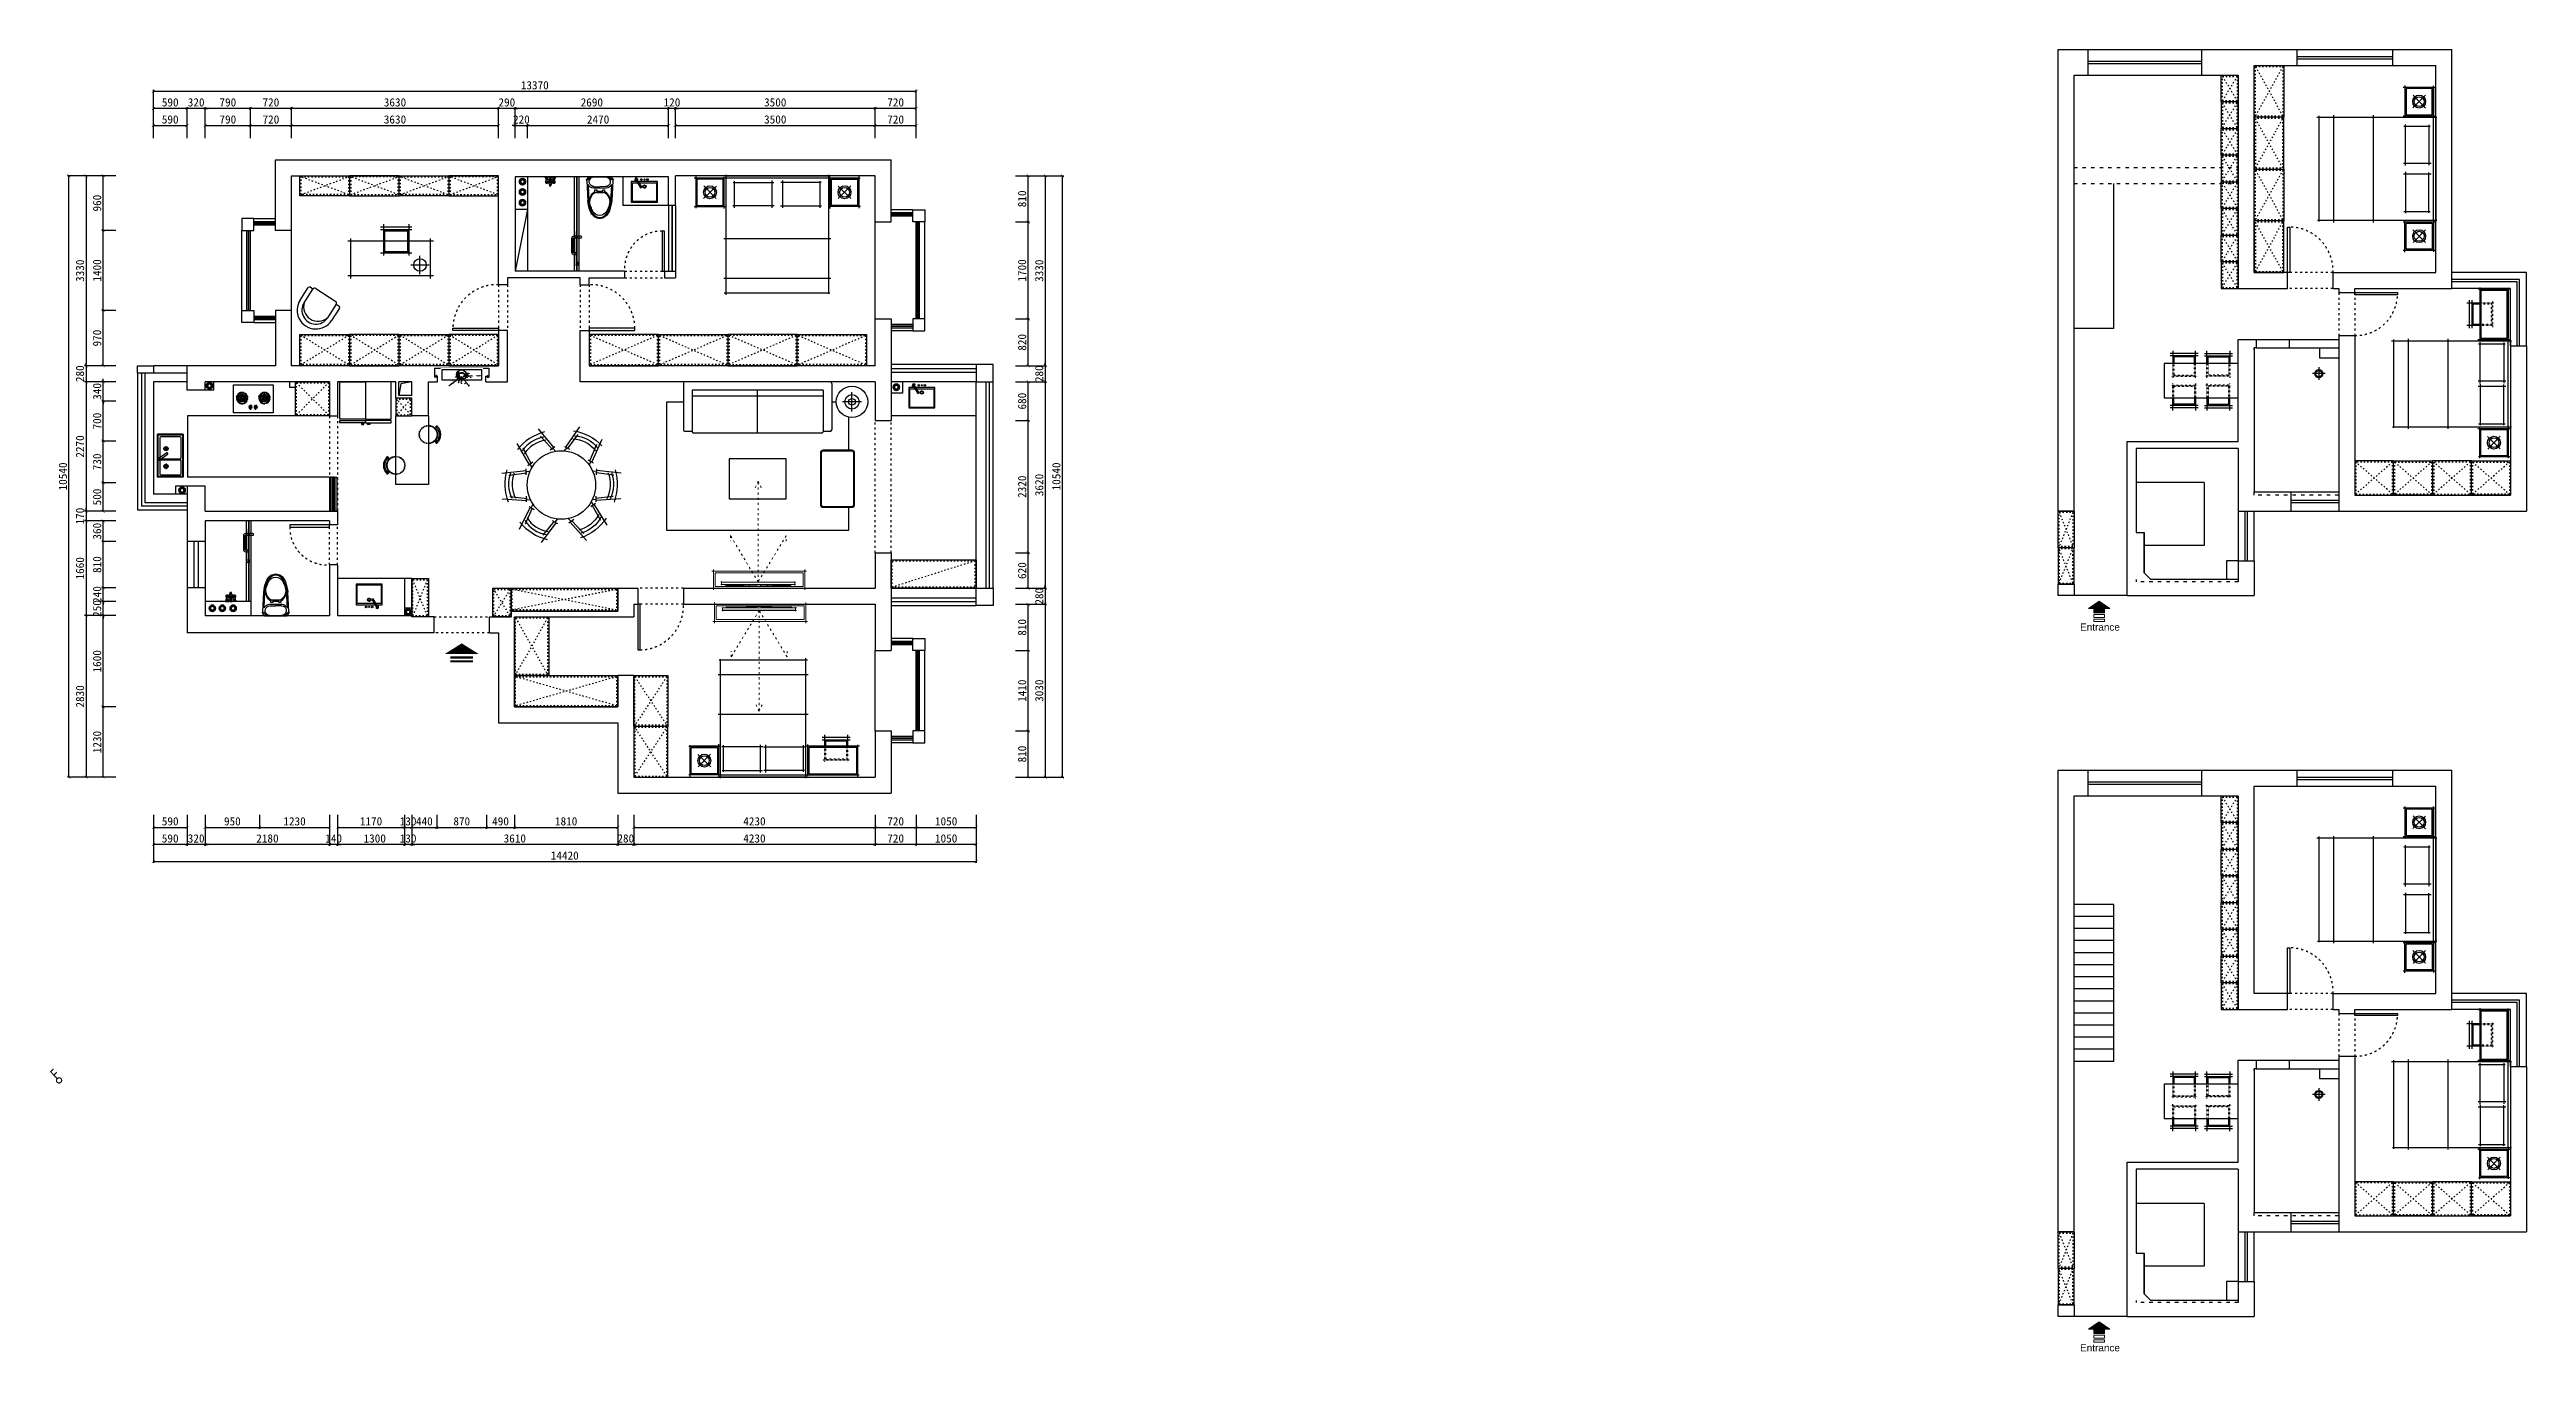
# Model space of a CAD drawing. Header units: millimetres. Extents: x -58733 to 427521, y -235734 to 553534.
# Drawn here: x 70004 to 113417, y 329062 to 351878 of the extents above; entities that cross this region are included whole.
import ezdxf

# ---------------------------------------------------------------- set-up
doc = ezdxf.new("R2010")
doc.units = ezdxf.units.MM
doc.linetypes.add('ACAD_ISO02W100', pattern=[15, 12, -3])
doc.linetypes.add('ACAD_ISO03W100', pattern=[30, 12, -18])
for name, color, linetype, lineweight in [('0.09', 8, 'Continuous', 9), ('0－图框', 8, 'Continuous', 0), ('P－墙体', 255, 'Continuous', 15), ('家具外线', 1, 'Continuous', 20)]:
    doc.layers.add(name, color=color, linetype=linetype, lineweight=lineweight)
for name, color, linetype in [('00-墙体', 7, 'Continuous'), ('01.墙体', 7, 'Continuous'), ('02-洁具及配件（地平图显示）', 1, 'Continuous'), ('02-活动家具', 1, 'Continuous'), ('1-活动家具粗线', 51, 'Continuous'), ('1-活动家具细线', 8, 'Continuous'), ('4平-文字', 7, 'Continuous'), ('4平-灶具', 7, 'Continuous'), ('E-立面活动家具', 1, 'Continuous'), ('J家具', 135, 'Continuous'), ('ZL家具内框', 251, 'Continuous'), ('ZL家具外框', 1, 'Continuous'), ('ZL窗户内线', 251, 'Continuous'), ('目录文字', 8, 'Continuous')]:
    doc.layers.add(name, color=color, linetype=linetype)
doc.styles.get("Standard").update_dxf_attribs({"font": 'simsun.ttc'})
doc.styles.add('黑体', font='simhei.ttf')
doc.dimstyles.new('J', dxfattribs={"dimscale": 0.8, "dimtxt": 180, "dimasz": 65, "dimexe": 30, "dimexo": 100, "dimgap": 40, "dimtad": 1, "dimdec": 0, "dimtxsty": '黑体', "dimblk": 'ARCHTICK', "dimcen": 2.5, "dimclrd": 251, "dimclre": 251, "dimclrt": 1, "dimadec": 0, "dimazin": 0, "dimtfac": 1, "dimtdec": 0, "dimtix": 1, "dimtmove": 1, "dimatfit": 3, "dimfxl": 1, "dimarcsym": 0})

msp = doc.modelspace()

# ---------------------------------------------------------------- blocks, each defined once
blk = doc.blocks.new('G$CC743C0DE')
at = {"layer": '4平-灶具', "color": 1, "linetype": 'ACAD_ISO03W100'}
for centre, start, end in [((90, 321), 35.9993, 215.9993), ((154, 125), 179.9993, 359.9993), ((217, 321), 323.9993, 143.9993), ((257, 200), 251.9993, 71.9993), ((443, 200), 107.9993, 287.9993), ((483, 321), 35.9993, 215.9993), ((546, 125), 179.9993, 359.9993), ((610, 321), 323.9993, 143.9993), ((649, 200), 251.9993, 71.9993)]:
    blk.add_arc(centre, 1.65, start, end, dxfattribs=at)
at = {"layer": 'ZL家具内框', "linetype": 'ACAD_ISO02W100', "ltscale": 0.2}
for p, q in [((284, 372), (282, 370)), ((303, 364), (303, 361)), ((305, 424), (305, 427)), ((306, 364), (306, 361)), ((335, 395), (338, 395)), ((335, 392), (338, 392)), ((374, 372), (372, 370)), ((394, 364), (394, 361)), ((395, 424), (395, 427)), ((397, 364), (397, 361)), ((425, 395), (428, 395)), ((425, 392), (428, 392))]:
    blk.add_line(p, q, dxfattribs=at)
for centre, radius in [((154, 233), 47.3), ((154, 233), 38.5), ((154, 233), 16.5), ((546, 233), 47.3), ((546, 233), 38.5), ((546, 233), 16.5)]:
    blk.add_circle(centre, radius, dxfattribs=at)
for centre, radius, start, end in [((154, 233), 99, 126.9543, 197.0444), ((154, 233), 99, 198.9543, 269.0444), ((154, 233), 88, 127.0737, 196.925), ((154, 233), 88, 199.0737, 268.925), ((154, 233), 99, 54.9543, 125.0444), ((154, 233), 88, 55.0737, 124.925), ((154, 233), 33, 146.4735, 179.9993), ((126, 233), 5.5, 179.9993, 359.9993), ((131, 248), 5.5, 326.4735, 146.4735), ((154, 233), 22, 146.4735, 179.9993), ((152, 206), 5.5, 86.4735, 266.4735), ((154, 233), 22, 266.4735, 299.9993), ((154, 233), 33, 266.4735, 299.9993), ((154, 233), 88, 271.0737, 340.925), ((154, 233), 99, 270.9543, 341.0444), ((167, 257), 5.5, 59.9993, 239.9993), ((154, 233), 22, 26.4735, 59.9993), ((167, 209), 5.5, 299.9993, 119.9993), ((154, 233), 33, 26.4735, 59.9993), ((178, 245), 5.5, 206.4735, 26.4735), ((154, 233), 88, 343.0737, 52.925), ((154, 233), 99, 342.9543, 53.0444), ((305, 394), 33, 224.9993, 267.3941), ((305, 394), 30, 224.9993, 267.1333), ((305, 394), 33, 2.6046, 89.9993), ((305, 394), 30, 2.8653, 89.9993), ((305, 394), 30, 272.8653, 357.1333), ((305, 394), 33, 272.6046, 357.3941), ((395, 394), 33, 224.9993, 267.3941), ((395, 394), 30, 224.9993, 267.1333), ((395, 394), 33, 2.6046, 89.9993), ((395, 394), 30, 2.8653, 89.9993), ((395, 394), 30, 272.8653, 357.1333), ((395, 394), 33, 272.6046, 357.3941), ((546, 233), 99, 126.9543, 197.0444), ((546, 233), 99, 198.9543, 269.0444), ((546, 233), 88, 127.0737, 196.925), ((546, 233), 88, 199.0737, 268.925), ((546, 233), 99, 54.9543, 125.0444), ((546, 233), 88, 55.0737, 124.925), ((546, 233), 33, 146.4735, 179.9993), ((519, 233), 5.5, 179.9993, 359.9993), ((523, 248), 5.5, 326.4735, 146.4735), ((546, 233), 22, 146.4735, 179.9993), ((545, 206), 5.5, 86.4735, 266.4735), ((546, 233), 33, 266.4735, 299.9993), ((546, 233), 22, 266.4735, 299.9993), ((546, 233), 88, 271.0737, 340.925), ((546, 233), 99, 270.9543, 341.0444), ((560, 257), 5.5, 59.9993, 239.9993), ((546, 233), 22, 26.4735, 59.9993), ((560, 209), 5.5, 299.9993, 119.9993), ((546, 233), 33, 26.4735, 59.9993), ((571, 245), 5.5, 206.4735, 26.4735), ((546, 233), 88, 343.0737, 52.925), ((546, 233), 99, 342.9543, 53.0444)]:
    blk.add_arc(centre, radius, start, end, dxfattribs=at)
at = {"layer": 'ZL家具外框'}
for p, q in [((89, 214), (50, 201)), ((90, 211), (51, 198)), ((113, 287), (89, 320)), ((115, 289), (91, 322)), ((152, 166), (152, 125)), ((155, 166), (155, 125)), ((192, 289), (216, 322)), ((195, 287), (219, 320)), ((217, 211), (256, 198)), ((219, 214), (257, 201)), ((302, 376), (302, 411)), ((308, 376), (308, 411)), ((392, 376), (392, 411)), ((398, 376), (398, 411)), ((481, 214), (443, 201)), ((483, 211), (444, 198)), ((505, 287), (481, 320)), ((508, 289), (484, 322)), ((545, 166), (545, 125)), ((548, 166), (548, 125)), ((585, 289), (609, 322)), ((587, 287), (611, 320)), ((610, 211), (649, 198)), ((611, 214), (650, 201))]:
    blk.add_line(p, q, dxfattribs=at)
blk.add_lwpolyline([(0, 492), (700, 492), (700, 0), (0, 0)], close=True, dxfattribs=at)
for centre, radius in [((154, 233), 66), ((305, 394), 20), ((395, 394), 20), ((546, 233), 66)]:
    blk.add_circle(centre, radius, dxfattribs=at)
for centre, radius, start, end in [((51, 200), 1.65, 107.9993, 287.9993), ((89, 212), 1.65, 287.9993, 107.9993), ((114, 288), 1.65, 215.9993, 35.9993), ((154, 166), 1.65, 359.9993, 179.9993), ((193, 288), 1.65, 143.9993, 323.9993), ((218, 212), 1.65, 71.9993, 251.9993), ((305, 394), 18, 99.5934, 260.4053), ((305, 411), 3.01, 355.1237, 184.8749), ((305, 377), 3.01, 175.1237, 4.8749), ((305, 394), 18, 279.5934, 80.4053), ((395, 394), 18, 99.5934, 260.4053), ((395, 411), 3.01, 355.1237, 184.8749), ((395, 377), 3.01, 175.1237, 4.8749), ((395, 394), 18, 279.5934, 80.4053), ((482, 212), 1.65, 287.9993, 107.9993), ((507, 288), 1.65, 215.9993, 35.9993), ((546, 166), 1.65, 359.9993, 179.9993), ((586, 288), 1.65, 143.9993, 323.9993), ((611, 212), 1.65, 71.9993, 251.9993)]:
    blk.add_arc(centre, radius, start, end, dxfattribs=at)
blk = doc.blocks.new('_ArchTick')
at = {"color": 0, "linetype": 'ByBlock', "const_width": 0.15}
blk.add_lwpolyline([(-0.5, -0.5), (0.5, 0.5)], dxfattribs=at)
blk = doc.blocks.new('*D110')
at = {"layer": '01.墙体', "color": 251, "lineweight": -2}
for p, q in [((71164, 340357), (70920, 340357)), ((70944, 339127), (70944, 340357)), ((71164, 339127), (70920, 339127))]:
    blk.add_line(p, q, dxfattribs=at)
at = {"layer": 'Defpoints', "color": 0}
for p in [(70944, 340357), (71244, 340357), (71244, 339127)]:
    blk.add_point(p, dxfattribs=at)
at = {"layer": '01.墙体', "color": 251, "lineweight": -2, "xscale": 52, "yscale": 52, "zscale": 52}
for p, rotation in [((70944, 340357), 90), ((70944, 339127), 270)]:
    blk.add_blockref('_ArchTick', p, dxfattribs=dict(at, rotation=rotation))
at = {"layer": '01.墙体', "color": 1, "insert": (70839, 339742), "char_height": 144, "attachment_point": 5, "rotation": 90, "style": '黑体'}
blk.add_mtext('1230', dxfattribs=at)
blk = doc.blocks.new('*D111')
at = {"layer": '01.墙体', "color": 251, "lineweight": -2}
for p, q in [((71164, 341957), (70920, 341957)), ((70944, 340357), (70944, 341957)), ((71164, 340357), (70920, 340357))]:
    blk.add_line(p, q, dxfattribs=at)
at = {"layer": 'Defpoints', "color": 0}
for p in [(70944, 341957), (71244, 341957), (71244, 340357)]:
    blk.add_point(p, dxfattribs=at)
at = {"layer": '01.墙体', "color": 251, "lineweight": -2, "xscale": 52, "yscale": 52, "zscale": 52}
for p, rotation in [((70944, 341957), 90), ((70944, 340357), 270)]:
    blk.add_blockref('_ArchTick', p, dxfattribs=dict(at, rotation=rotation))
at = {"layer": '01.墙体', "color": 1, "insert": (70839, 341157), "char_height": 144, "attachment_point": 5, "rotation": 90, "style": '黑体'}
blk.add_mtext('1600', dxfattribs=at)
blk = doc.blocks.new('*D112')
at = {"layer": '01.墙体', "color": 251, "lineweight": -2}
for p, q in [((71164, 342207), (70920, 342207)), ((70944, 342207), (70944, 342259)), ((70944, 341957), (70944, 342207)), ((71164, 341957), (70920, 341957)), ((70944, 341957), (70944, 341905))]:
    blk.add_line(p, q, dxfattribs=at)
at = {"layer": 'Defpoints', "color": 0}
for p in [(70944, 342207), (71244, 342207), (71244, 341957)]:
    blk.add_point(p, dxfattribs=at)
at = {"layer": '01.墙体', "color": 251, "lineweight": -2, "xscale": 52, "yscale": 52, "zscale": 52}
for p, rotation in [((70944, 342207), 270), ((70944, 341957), 90)]:
    blk.add_blockref('_ArchTick', p, dxfattribs=dict(at, rotation=rotation))
at = {"layer": '01.墙体', "color": 1, "insert": (70839, 342082), "char_height": 144, "attachment_point": 5, "rotation": 90, "style": '黑体'}
blk.add_mtext('250', dxfattribs=at)
blk = doc.blocks.new('*D113')
at = {"layer": '01.墙体', "color": 251, "lineweight": -2}
for p, q in [((71164, 342447), (70920, 342447)), ((71164, 342207), (70920, 342207)), ((70944, 342447), (70944, 342499)), ((70944, 342207), (70944, 342447)), ((70944, 342207), (70944, 342155))]:
    blk.add_line(p, q, dxfattribs=at)
at = {"layer": 'Defpoints', "color": 0}
for p in [(70944, 342447), (71244, 342447), (71244, 342207)]:
    blk.add_point(p, dxfattribs=at)
at = {"layer": '01.墙体', "color": 251, "lineweight": -2, "xscale": 52, "yscale": 52, "zscale": 52}
for p, rotation in [((70944, 342447), 270), ((70944, 342207), 90)]:
    blk.add_blockref('_ArchTick', p, dxfattribs=dict(at, rotation=rotation))
at = {"layer": '01.墙体', "color": 1, "insert": (70839, 342327), "char_height": 144, "attachment_point": 5, "rotation": 90, "style": '黑体'}
blk.add_mtext('240', dxfattribs=at)
blk = doc.blocks.new('*D114')
at = {"layer": '01.墙体', "color": 251, "lineweight": -2}
for p, q in [((71164, 343257), (70920, 343257)), ((70944, 342447), (70944, 343257)), ((71164, 342447), (70920, 342447))]:
    blk.add_line(p, q, dxfattribs=at)
at = {"layer": 'Defpoints', "color": 0}
for p in [(70944, 343257), (71244, 343257), (71244, 342447)]:
    blk.add_point(p, dxfattribs=at)
at = {"layer": '01.墙体', "color": 251, "lineweight": -2, "xscale": 52, "yscale": 52, "zscale": 52}
for p, rotation in [((70944, 343257), 90), ((70944, 342447), 270)]:
    blk.add_blockref('_ArchTick', p, dxfattribs=dict(at, rotation=rotation))
at = {"layer": '01.墙体', "color": 1, "insert": (70839, 342852), "char_height": 144, "attachment_point": 5, "rotation": 90, "style": '黑体'}
blk.add_mtext('810', dxfattribs=at)
blk = doc.blocks.new('*D115')
at = {"layer": '01.墙体', "color": 251, "lineweight": -2}
for p, q in [((71164, 343617), (70920, 343617)), ((70944, 343257), (70944, 343617)), ((71164, 343257), (70920, 343257))]:
    blk.add_line(p, q, dxfattribs=at)
at = {"layer": 'Defpoints', "color": 0}
for p in [(70944, 343617), (71244, 343617), (71244, 343257)]:
    blk.add_point(p, dxfattribs=at)
at = {"layer": '01.墙体', "color": 251, "lineweight": -2, "xscale": 52, "yscale": 52, "zscale": 52}
for p, rotation in [((70944, 343617), 90), ((70944, 343257), 270)]:
    blk.add_blockref('_ArchTick', p, dxfattribs=dict(at, rotation=rotation))
at = {"layer": '01.墙体', "color": 1, "insert": (70839, 343437), "char_height": 144, "attachment_point": 5, "rotation": 90, "style": '黑体'}
blk.add_mtext('360', dxfattribs=at)
blk = doc.blocks.new('*D116')
at = {"layer": '01.墙体', "color": 251, "lineweight": -2}
for p, q in [((71164, 344287), (70920, 344287)), ((70944, 343787), (70944, 344287)), ((71164, 343787), (70920, 343787))]:
    blk.add_line(p, q, dxfattribs=at)
at = {"layer": 'Defpoints', "color": 0}
for p in [(70944, 344287), (71244, 344287), (71244, 343787)]:
    blk.add_point(p, dxfattribs=at)
at = {"layer": '01.墙体', "color": 251, "lineweight": -2, "xscale": 52, "yscale": 52, "zscale": 52}
for p, rotation in [((70944, 344287), 90), ((70944, 343787), 270)]:
    blk.add_blockref('_ArchTick', p, dxfattribs=dict(at, rotation=rotation))
at = {"layer": '01.墙体', "color": 1, "insert": (70839, 344037), "char_height": 144, "attachment_point": 5, "rotation": 90, "style": '黑体'}
blk.add_mtext('500', dxfattribs=at)
blk = doc.blocks.new('*D117')
at = {"layer": '01.墙体', "color": 251, "lineweight": -2}
for p, q in [((71164, 345017), (70920, 345017)), ((70944, 344287), (70944, 345017)), ((71164, 344287), (70920, 344287))]:
    blk.add_line(p, q, dxfattribs=at)
at = {"layer": 'Defpoints', "color": 0}
for p in [(70944, 345017), (71244, 345017), (71244, 344287)]:
    blk.add_point(p, dxfattribs=at)
at = {"layer": '01.墙体', "color": 251, "lineweight": -2, "xscale": 52, "yscale": 52, "zscale": 52}
for p, rotation in [((70944, 345017), 90), ((70944, 344287), 270)]:
    blk.add_blockref('_ArchTick', p, dxfattribs=dict(at, rotation=rotation))
at = {"layer": '01.墙体', "color": 1, "insert": (70839, 344652), "char_height": 144, "attachment_point": 5, "rotation": 90, "style": '黑体'}
blk.add_mtext('730', dxfattribs=at)
blk = doc.blocks.new('*D118')
at = {"layer": '01.墙体', "color": 251, "lineweight": -2}
for p, q in [((71164, 345717), (70920, 345717)), ((70944, 345017), (70944, 345717)), ((71164, 345017), (70920, 345017))]:
    blk.add_line(p, q, dxfattribs=at)
at = {"layer": 'Defpoints', "color": 0}
for p in [(70944, 345717), (71244, 345717), (71244, 345017)]:
    blk.add_point(p, dxfattribs=at)
at = {"layer": '01.墙体', "color": 251, "lineweight": -2, "xscale": 52, "yscale": 52, "zscale": 52}
for p, rotation in [((70944, 345717), 90), ((70944, 345017), 270)]:
    blk.add_blockref('_ArchTick', p, dxfattribs=dict(at, rotation=rotation))
at = {"layer": '01.墙体', "color": 1, "insert": (70839, 345367), "char_height": 144, "attachment_point": 5, "rotation": 90, "style": '黑体'}
blk.add_mtext('700', dxfattribs=at)
blk = doc.blocks.new('*D119')
at = {"layer": '01.墙体', "color": 251, "lineweight": -2}
for p, q in [((71164, 346057), (70920, 346057)), ((70944, 346057), (70944, 346109)), ((70944, 345717), (70944, 346057)), ((71164, 345717), (70920, 345717)), ((70944, 345717), (70944, 345665))]:
    blk.add_line(p, q, dxfattribs=at)
at = {"layer": 'Defpoints', "color": 0}
for p in [(70944, 346057), (71244, 346057), (71244, 345717)]:
    blk.add_point(p, dxfattribs=at)
at = {"layer": '01.墙体', "color": 251, "lineweight": -2, "xscale": 52, "yscale": 52, "zscale": 52}
for p, rotation in [((70944, 346057), 270), ((70944, 345717), 90)]:
    blk.add_blockref('_ArchTick', p, dxfattribs=dict(at, rotation=rotation))
at = {"layer": '01.墙体', "color": 1, "insert": (70839, 345887), "char_height": 144, "attachment_point": 5, "rotation": 90, "style": '黑体'}
blk.add_mtext('340', dxfattribs=at)
blk = doc.blocks.new('*D120')
at = {"layer": '01.墙体', "color": 251, "lineweight": -2}
for p, q in [((71164, 346057), (70620, 346057)), ((70644, 346057), (70644, 343787)), ((71164, 343787), (70620, 343787))]:
    blk.add_line(p, q, dxfattribs=at)
at = {"layer": 'Defpoints', "color": 0}
for p in [(71244, 346057), (70644, 343787), (71244, 343787)]:
    blk.add_point(p, dxfattribs=at)
at = {"layer": '01.墙体', "color": 251, "lineweight": -2, "xscale": 52, "yscale": 52, "zscale": 52}
for p, rotation in [((70644, 346057), 90), ((70644, 343787), 270)]:
    blk.add_blockref('_ArchTick', p, dxfattribs=dict(at, rotation=rotation))
at = {"layer": '01.墙体', "color": 1, "insert": (70539, 344922), "char_height": 144, "attachment_point": 5, "rotation": 90, "style": '黑体'}
blk.add_mtext('2270', dxfattribs=at)
blk = doc.blocks.new('*D121')
at = {"layer": '01.墙体', "color": 251, "lineweight": -2}
for p, q in [((70644, 343787), (70644, 343839)), ((71164, 343787), (70620, 343787)), ((71164, 343617), (70620, 343617)), ((70644, 343787), (70644, 343617)), ((70644, 343617), (70644, 343565))]:
    blk.add_line(p, q, dxfattribs=at)
at = {"layer": 'Defpoints', "color": 0}
for p in [(70644, 343617), (71244, 343787), (71244, 343617)]:
    blk.add_point(p, dxfattribs=at)
at = {"layer": '01.墙体', "color": 251, "lineweight": -2, "xscale": 52, "yscale": 52, "zscale": 52}
for p, rotation in [((70644, 343787), 270), ((70644, 343617), 90)]:
    blk.add_blockref('_ArchTick', p, dxfattribs=dict(at, rotation=rotation))
at = {"layer": '01.墙体', "color": 1, "insert": (70539, 343702), "char_height": 144, "attachment_point": 5, "rotation": 90, "style": '黑体'}
blk.add_mtext('170', dxfattribs=at)
blk = doc.blocks.new('*D122')
at = {"layer": '01.墙体', "color": 251, "lineweight": -2}
for p, q in [((71164, 343617), (70620, 343617)), ((70644, 343617), (70644, 341957)), ((71164, 341957), (70620, 341957))]:
    blk.add_line(p, q, dxfattribs=at)
at = {"layer": 'Defpoints', "color": 0}
for p in [(71244, 343617), (70644, 341957), (71244, 341957)]:
    blk.add_point(p, dxfattribs=at)
at = {"layer": '01.墙体', "color": 251, "lineweight": -2, "xscale": 52, "yscale": 52, "zscale": 52}
for p, rotation in [((70644, 343617), 90), ((70644, 341957), 270)]:
    blk.add_blockref('_ArchTick', p, dxfattribs=dict(at, rotation=rotation))
at = {"layer": '01.墙体', "color": 1, "insert": (70539, 342787), "char_height": 144, "attachment_point": 5, "rotation": 90, "style": '黑体'}
blk.add_mtext('1660', dxfattribs=at)
blk = doc.blocks.new('*D123')
at = {"layer": '01.墙体', "color": 251, "lineweight": -2}
for p, q in [((71164, 341957), (70620, 341957)), ((70644, 341957), (70644, 339127)), ((71164, 339127), (70620, 339127))]:
    blk.add_line(p, q, dxfattribs=at)
at = {"layer": 'Defpoints', "color": 0}
for p in [(71244, 341957), (70644, 339127), (71244, 339127)]:
    blk.add_point(p, dxfattribs=at)
at = {"layer": '01.墙体', "color": 251, "lineweight": -2, "xscale": 52, "yscale": 52, "zscale": 52}
for p, rotation in [((70644, 341957), 90), ((70644, 339127), 270)]:
    blk.add_blockref('_ArchTick', p, dxfattribs=dict(at, rotation=rotation))
at = {"layer": '01.墙体', "color": 1, "insert": (70539, 340542), "char_height": 144, "attachment_point": 5, "rotation": 90, "style": '黑体'}
blk.add_mtext('2830', dxfattribs=at)
blk = doc.blocks.new('*D124')
at = {"layer": '01.墙体', "color": 251, "lineweight": -2}
for p, q in [((71824, 338467), (71824, 338223)), ((71824, 338247), (72414, 338247)), ((72414, 338467), (72414, 338223))]:
    blk.add_line(p, q, dxfattribs=at)
at = {"layer": 'Defpoints', "color": 0}
for p in [(71824, 338547), (72414, 338547), (72414, 338247)]:
    blk.add_point(p, dxfattribs=at)
at = {"layer": '01.墙体', "color": 251, "lineweight": -2, "xscale": 52, "yscale": 52, "zscale": 52, "rotation": 180}
blk.add_blockref('_ArchTick', (71824, 338247), dxfattribs=at)
at = {"layer": '01.墙体', "color": 251, "lineweight": -2, "xscale": 52, "yscale": 52, "zscale": 52}
blk.add_blockref('_ArchTick', (72414, 338247), dxfattribs=at)
at = {"layer": '01.墙体', "color": 1, "insert": (72119, 338352), "char_height": 144, "attachment_point": 5, "style": '黑体'}
blk.add_mtext('590', dxfattribs=at)
blk = doc.blocks.new('*D125')
at = {"layer": '01.墙体', "color": 251, "lineweight": -2}
for p, q in [((72734, 338467), (72734, 338223)), ((72734, 338247), (73684, 338247)), ((73684, 338467), (73684, 338223))]:
    blk.add_line(p, q, dxfattribs=at)
at = {"layer": 'Defpoints', "color": 0}
for p in [(72734, 338547), (73684, 338547), (73684, 338247)]:
    blk.add_point(p, dxfattribs=at)
at = {"layer": '01.墙体', "color": 251, "lineweight": -2, "xscale": 52, "yscale": 52, "zscale": 52, "rotation": 180}
blk.add_blockref('_ArchTick', (72734, 338247), dxfattribs=at)
at = {"layer": '01.墙体', "color": 251, "lineweight": -2, "xscale": 52, "yscale": 52, "zscale": 52}
blk.add_blockref('_ArchTick', (73684, 338247), dxfattribs=at)
at = {"layer": '01.墙体', "color": 1, "insert": (73209, 338352), "char_height": 144, "attachment_point": 5, "style": '黑体'}
blk.add_mtext('950', dxfattribs=at)
blk = doc.blocks.new('*D126')
at = {"layer": '01.墙体', "color": 251, "lineweight": -2}
for p, q in [((73684, 338467), (73684, 338223)), ((73684, 338247), (74914, 338247)), ((74914, 338467), (74914, 338223))]:
    blk.add_line(p, q, dxfattribs=at)
at = {"layer": 'Defpoints', "color": 0}
for p in [(73684, 338547), (74914, 338547), (74914, 338247)]:
    blk.add_point(p, dxfattribs=at)
at = {"layer": '01.墙体', "color": 251, "lineweight": -2, "xscale": 52, "yscale": 52, "zscale": 52, "rotation": 180}
blk.add_blockref('_ArchTick', (73684, 338247), dxfattribs=at)
at = {"layer": '01.墙体', "color": 251, "lineweight": -2, "xscale": 52, "yscale": 52, "zscale": 52}
blk.add_blockref('_ArchTick', (74914, 338247), dxfattribs=at)
at = {"layer": '01.墙体', "color": 1, "insert": (74299, 338352), "char_height": 144, "attachment_point": 5, "style": '黑体'}
blk.add_mtext('1230', dxfattribs=at)
blk = doc.blocks.new('*D127')
at = {"layer": '01.墙体', "color": 251, "lineweight": -2}
for p, q in [((75054, 338467), (75054, 338223)), ((75054, 338247), (76224, 338247)), ((76224, 338467), (76224, 338223))]:
    blk.add_line(p, q, dxfattribs=at)
at = {"layer": 'Defpoints', "color": 0}
for p in [(75054, 338547), (76224, 338547), (76224, 338247)]:
    blk.add_point(p, dxfattribs=at)
at = {"layer": '01.墙体', "color": 251, "lineweight": -2, "xscale": 52, "yscale": 52, "zscale": 52, "rotation": 180}
blk.add_blockref('_ArchTick', (75054, 338247), dxfattribs=at)
at = {"layer": '01.墙体', "color": 251, "lineweight": -2, "xscale": 52, "yscale": 52, "zscale": 52}
blk.add_blockref('_ArchTick', (76224, 338247), dxfattribs=at)
at = {"layer": '01.墙体', "color": 1, "insert": (75639, 338352), "char_height": 144, "attachment_point": 5, "style": '黑体'}
blk.add_mtext('1170', dxfattribs=at)
blk = doc.blocks.new('*D128')
at = {"layer": '01.墙体', "color": 251, "lineweight": -2}
for p, q in [((76224, 338247), (76172, 338247)), ((76224, 338467), (76224, 338223)), ((76224, 338247), (76354, 338247)), ((76354, 338467), (76354, 338223)), ((76354, 338247), (76406, 338247))]:
    blk.add_line(p, q, dxfattribs=at)
at = {"layer": 'Defpoints', "color": 0}
for p in [(76224, 338547), (76354, 338547), (76354, 338247)]:
    blk.add_point(p, dxfattribs=at)
at = {"layer": '01.墙体', "color": 251, "lineweight": -2, "xscale": 52, "yscale": 52, "zscale": 52}
blk.add_blockref('_ArchTick', (76224, 338247), dxfattribs=at)
at = {"layer": '01.墙体', "color": 251, "lineweight": -2, "xscale": 52, "yscale": 52, "zscale": 52, "rotation": 180}
blk.add_blockref('_ArchTick', (76354, 338247), dxfattribs=at)
at = {"layer": '01.墙体', "color": 1, "insert": (76289, 338352), "char_height": 144, "attachment_point": 5, "style": '黑体'}
blk.add_mtext('130', dxfattribs=at)
blk = doc.blocks.new('*D129')
at = {"layer": '01.墙体', "color": 251, "lineweight": -2}
for p, q in [((76354, 338467), (76354, 338223)), ((76354, 338247), (76794, 338247)), ((76794, 338467), (76794, 338223))]:
    blk.add_line(p, q, dxfattribs=at)
at = {"layer": 'Defpoints', "color": 0}
for p in [(76354, 338547), (76794, 338547), (76794, 338247)]:
    blk.add_point(p, dxfattribs=at)
at = {"layer": '01.墙体', "color": 251, "lineweight": -2, "xscale": 52, "yscale": 52, "zscale": 52, "rotation": 180}
blk.add_blockref('_ArchTick', (76354, 338247), dxfattribs=at)
at = {"layer": '01.墙体', "color": 251, "lineweight": -2, "xscale": 52, "yscale": 52, "zscale": 52}
blk.add_blockref('_ArchTick', (76794, 338247), dxfattribs=at)
at = {"layer": '01.墙体', "color": 1, "insert": (76574, 338352), "char_height": 144, "attachment_point": 5, "style": '黑体'}
blk.add_mtext('440', dxfattribs=at)
blk = doc.blocks.new('*D130')
at = {"layer": '01.墙体', "color": 251, "lineweight": -2}
for p, q in [((76794, 338467), (76794, 338223)), ((76794, 338247), (77664, 338247)), ((77664, 338467), (77664, 338223))]:
    blk.add_line(p, q, dxfattribs=at)
at = {"layer": 'Defpoints', "color": 0}
for p in [(76794, 338547), (77664, 338547), (77664, 338247)]:
    blk.add_point(p, dxfattribs=at)
at = {"layer": '01.墙体', "color": 251, "lineweight": -2, "xscale": 52, "yscale": 52, "zscale": 52, "rotation": 180}
blk.add_blockref('_ArchTick', (76794, 338247), dxfattribs=at)
at = {"layer": '01.墙体', "color": 251, "lineweight": -2, "xscale": 52, "yscale": 52, "zscale": 52}
blk.add_blockref('_ArchTick', (77664, 338247), dxfattribs=at)
at = {"layer": '01.墙体', "color": 1, "insert": (77229, 338352), "char_height": 144, "attachment_point": 5, "style": '黑体'}
blk.add_mtext('870', dxfattribs=at)
blk = doc.blocks.new('*D131')
at = {"layer": '01.墙体', "color": 251, "lineweight": -2}
for p, q in [((77664, 338467), (77664, 338223)), ((77664, 338247), (78154, 338247)), ((78154, 338467), (78154, 338223))]:
    blk.add_line(p, q, dxfattribs=at)
at = {"layer": 'Defpoints', "color": 0}
for p in [(77664, 338547), (78154, 338547), (78154, 338247)]:
    blk.add_point(p, dxfattribs=at)
at = {"layer": '01.墙体', "color": 251, "lineweight": -2, "xscale": 52, "yscale": 52, "zscale": 52, "rotation": 180}
blk.add_blockref('_ArchTick', (77664, 338247), dxfattribs=at)
at = {"layer": '01.墙体', "color": 251, "lineweight": -2, "xscale": 52, "yscale": 52, "zscale": 52}
blk.add_blockref('_ArchTick', (78154, 338247), dxfattribs=at)
at = {"layer": '01.墙体', "color": 1, "insert": (77909, 338352), "char_height": 144, "attachment_point": 5, "style": '黑体'}
blk.add_mtext('490', dxfattribs=at)
blk = doc.blocks.new('*D132')
at = {"layer": '01.墙体', "color": 251, "lineweight": -2}
for p, q in [((78154, 338467), (78154, 338223)), ((78154, 338247), (79964, 338247)), ((79964, 338467), (79964, 338223))]:
    blk.add_line(p, q, dxfattribs=at)
at = {"layer": 'Defpoints', "color": 0}
for p in [(78154, 338547), (79964, 338547), (79964, 338247)]:
    blk.add_point(p, dxfattribs=at)
at = {"layer": '01.墙体', "color": 251, "lineweight": -2, "xscale": 52, "yscale": 52, "zscale": 52, "rotation": 180}
blk.add_blockref('_ArchTick', (78154, 338247), dxfattribs=at)
at = {"layer": '01.墙体', "color": 251, "lineweight": -2, "xscale": 52, "yscale": 52, "zscale": 52}
blk.add_blockref('_ArchTick', (79964, 338247), dxfattribs=at)
at = {"layer": '01.墙体', "color": 1, "insert": (79059, 338352), "char_height": 144, "attachment_point": 5, "style": '黑体'}
blk.add_mtext('1810', dxfattribs=at)
blk = doc.blocks.new('*D133')
at = {"layer": '01.墙体', "color": 251, "lineweight": -2}
for p, q in [((80244, 338467), (80244, 338223)), ((80244, 338247), (84474, 338247)), ((84474, 338467), (84474, 338223))]:
    blk.add_line(p, q, dxfattribs=at)
at = {"layer": 'Defpoints', "color": 0}
for p in [(80244, 338547), (84474, 338547), (84474, 338247)]:
    blk.add_point(p, dxfattribs=at)
at = {"layer": '01.墙体', "color": 251, "lineweight": -2, "xscale": 52, "yscale": 52, "zscale": 52, "rotation": 180}
blk.add_blockref('_ArchTick', (80244, 338247), dxfattribs=at)
at = {"layer": '01.墙体', "color": 251, "lineweight": -2, "xscale": 52, "yscale": 52, "zscale": 52}
blk.add_blockref('_ArchTick', (84474, 338247), dxfattribs=at)
at = {"layer": '01.墙体', "color": 1, "insert": (82359, 338352), "char_height": 144, "attachment_point": 5, "style": '黑体'}
blk.add_mtext('4230', dxfattribs=at)
blk = doc.blocks.new('*D134')
at = {"layer": '01.墙体', "color": 251, "lineweight": -2}
for p, q in [((84474, 338467), (84474, 338223)), ((84474, 338247), (85194, 338247)), ((85194, 338467), (85194, 338223))]:
    blk.add_line(p, q, dxfattribs=at)
at = {"layer": 'Defpoints', "color": 0}
for p in [(84474, 338547), (85194, 338547), (85194, 338247)]:
    blk.add_point(p, dxfattribs=at)
at = {"layer": '01.墙体', "color": 251, "lineweight": -2, "xscale": 52, "yscale": 52, "zscale": 52, "rotation": 180}
blk.add_blockref('_ArchTick', (84474, 338247), dxfattribs=at)
at = {"layer": '01.墙体', "color": 251, "lineweight": -2, "xscale": 52, "yscale": 52, "zscale": 52}
blk.add_blockref('_ArchTick', (85194, 338247), dxfattribs=at)
at = {"layer": '01.墙体', "color": 1, "insert": (84834, 338352), "char_height": 144, "attachment_point": 5, "style": '黑体'}
blk.add_mtext('720', dxfattribs=at)
blk = doc.blocks.new('*D135')
at = {"layer": '01.墙体', "color": 251, "lineweight": -2}
for p, q in [((85194, 338467), (85194, 338223)), ((85194, 338247), (86244, 338247)), ((86244, 338467), (86244, 338223))]:
    blk.add_line(p, q, dxfattribs=at)
at = {"layer": 'Defpoints', "color": 0}
for p in [(85194, 338547), (86244, 338547), (86244, 338247)]:
    blk.add_point(p, dxfattribs=at)
at = {"layer": '01.墙体', "color": 251, "lineweight": -2, "xscale": 52, "yscale": 52, "zscale": 52, "rotation": 180}
blk.add_blockref('_ArchTick', (85194, 338247), dxfattribs=at)
at = {"layer": '01.墙体', "color": 251, "lineweight": -2, "xscale": 52, "yscale": 52, "zscale": 52}
blk.add_blockref('_ArchTick', (86244, 338247), dxfattribs=at)
at = {"layer": '01.墙体', "color": 1, "insert": (85719, 338352), "char_height": 144, "attachment_point": 5, "style": '黑体'}
blk.add_mtext('1050', dxfattribs=at)
blk = doc.blocks.new('*D136')
at = {"layer": '01.墙体', "color": 251, "lineweight": -2}
for p, q in [((85194, 338467), (85194, 337923)), ((86244, 338467), (86244, 337923)), ((86244, 337947), (85194, 337947))]:
    blk.add_line(p, q, dxfattribs=at)
at = {"layer": 'Defpoints', "color": 0}
for p in [(85194, 338547), (86244, 338547), (85194, 337947)]:
    blk.add_point(p, dxfattribs=at)
at = {"layer": '01.墙体', "color": 251, "lineweight": -2, "xscale": 52, "yscale": 52, "zscale": 52, "rotation": 180}
blk.add_blockref('_ArchTick', (85194, 337947), dxfattribs=at)
at = {"layer": '01.墙体', "color": 251, "lineweight": -2, "xscale": 52, "yscale": 52, "zscale": 52}
blk.add_blockref('_ArchTick', (86244, 337947), dxfattribs=at)
at = {"layer": '01.墙体', "color": 1, "insert": (85719, 338052), "char_height": 144, "attachment_point": 5, "style": '黑体'}
blk.add_mtext('1050', dxfattribs=at)
blk = doc.blocks.new('*D137')
at = {"layer": '01.墙体', "color": 251, "lineweight": -2}
for p, q in [((84474, 338467), (84474, 337923)), ((85194, 338467), (85194, 337923)), ((85194, 337947), (84474, 337947))]:
    blk.add_line(p, q, dxfattribs=at)
at = {"layer": 'Defpoints', "color": 0}
for p in [(84474, 338547), (85194, 338547), (84474, 337947)]:
    blk.add_point(p, dxfattribs=at)
at = {"layer": '01.墙体', "color": 251, "lineweight": -2, "xscale": 52, "yscale": 52, "zscale": 52, "rotation": 180}
blk.add_blockref('_ArchTick', (84474, 337947), dxfattribs=at)
at = {"layer": '01.墙体', "color": 251, "lineweight": -2, "xscale": 52, "yscale": 52, "zscale": 52}
blk.add_blockref('_ArchTick', (85194, 337947), dxfattribs=at)
at = {"layer": '01.墙体', "color": 1, "insert": (84834, 338052), "char_height": 144, "attachment_point": 5, "style": '黑体'}
blk.add_mtext('720', dxfattribs=at)
blk = doc.blocks.new('*D138')
at = {"layer": '01.墙体', "color": 251, "lineweight": -2}
for p, q in [((80244, 338467), (80244, 337923)), ((84474, 338467), (84474, 337923)), ((84474, 337947), (80244, 337947))]:
    blk.add_line(p, q, dxfattribs=at)
at = {"layer": 'Defpoints', "color": 0}
for p in [(80244, 338547), (84474, 338547), (80244, 337947)]:
    blk.add_point(p, dxfattribs=at)
at = {"layer": '01.墙体', "color": 251, "lineweight": -2, "xscale": 52, "yscale": 52, "zscale": 52, "rotation": 180}
blk.add_blockref('_ArchTick', (80244, 337947), dxfattribs=at)
at = {"layer": '01.墙体', "color": 251, "lineweight": -2, "xscale": 52, "yscale": 52, "zscale": 52}
blk.add_blockref('_ArchTick', (84474, 337947), dxfattribs=at)
at = {"layer": '01.墙体', "color": 1, "insert": (82359, 338052), "char_height": 144, "attachment_point": 5, "style": '黑体'}
blk.add_mtext('4230', dxfattribs=at)
blk = doc.blocks.new('*D139')
at = {"layer": '01.墙体', "color": 251, "lineweight": -2}
for p, q in [((79964, 338467), (79964, 337923)), ((80244, 338467), (80244, 337923)), ((79964, 337947), (79912, 337947)), ((80244, 337947), (79964, 337947)), ((80244, 337947), (80296, 337947))]:
    blk.add_line(p, q, dxfattribs=at)
at = {"layer": 'Defpoints', "color": 0}
for p in [(79964, 338547), (80244, 338547), (79964, 337947)]:
    blk.add_point(p, dxfattribs=at)
at = {"layer": '01.墙体', "color": 251, "lineweight": -2, "xscale": 52, "yscale": 52, "zscale": 52}
blk.add_blockref('_ArchTick', (79964, 337947), dxfattribs=at)
at = {"layer": '01.墙体', "color": 251, "lineweight": -2, "xscale": 52, "yscale": 52, "zscale": 52, "rotation": 180}
blk.add_blockref('_ArchTick', (80244, 337947), dxfattribs=at)
at = {"layer": '01.墙体', "color": 1, "insert": (80104, 338052), "char_height": 144, "attachment_point": 5, "style": '黑体'}
blk.add_mtext('280', dxfattribs=at)
blk = doc.blocks.new('*D140')
at = {"layer": '01.墙体', "color": 251, "lineweight": -2}
for p, q in [((76354, 338467), (76354, 337923)), ((79964, 338467), (79964, 337923)), ((79964, 337947), (76354, 337947))]:
    blk.add_line(p, q, dxfattribs=at)
at = {"layer": 'Defpoints', "color": 0}
for p in [(76354, 338547), (79964, 338547), (76354, 337947)]:
    blk.add_point(p, dxfattribs=at)
at = {"layer": '01.墙体', "color": 251, "lineweight": -2, "xscale": 52, "yscale": 52, "zscale": 52, "rotation": 180}
blk.add_blockref('_ArchTick', (76354, 337947), dxfattribs=at)
at = {"layer": '01.墙体', "color": 251, "lineweight": -2, "xscale": 52, "yscale": 52, "zscale": 52}
blk.add_blockref('_ArchTick', (79964, 337947), dxfattribs=at)
at = {"layer": '01.墙体', "color": 1, "insert": (78159, 338052), "char_height": 144, "attachment_point": 5, "style": '黑体'}
blk.add_mtext('3610', dxfattribs=at)
blk = doc.blocks.new('*D141')
at = {"layer": '01.墙体', "color": 251, "lineweight": -2}
for p, q in [((76224, 338467), (76224, 337923)), ((76354, 338467), (76354, 337923)), ((76224, 337947), (76172, 337947)), ((76354, 337947), (76224, 337947)), ((76354, 337947), (76406, 337947))]:
    blk.add_line(p, q, dxfattribs=at)
at = {"layer": 'Defpoints', "color": 0}
for p in [(76224, 338547), (76354, 338547), (76224, 337947)]:
    blk.add_point(p, dxfattribs=at)
at = {"layer": '01.墙体', "color": 251, "lineweight": -2, "xscale": 52, "yscale": 52, "zscale": 52}
blk.add_blockref('_ArchTick', (76224, 337947), dxfattribs=at)
at = {"layer": '01.墙体', "color": 251, "lineweight": -2, "xscale": 52, "yscale": 52, "zscale": 52, "rotation": 180}
blk.add_blockref('_ArchTick', (76354, 337947), dxfattribs=at)
at = {"layer": '01.墙体', "color": 1, "insert": (76289, 338052), "char_height": 144, "attachment_point": 5, "style": '黑体'}
blk.add_mtext('130', dxfattribs=at)
blk = doc.blocks.new('*D142')
at = {"layer": '01.墙体', "color": 251, "lineweight": -2}
for p, q in [((75054, 338467), (75054, 337923)), ((76354, 338467), (76354, 337923)), ((76354, 337947), (75054, 337947))]:
    blk.add_line(p, q, dxfattribs=at)
at = {"layer": 'Defpoints', "color": 0}
for p in [(75054, 338547), (76354, 338547), (75054, 337947)]:
    blk.add_point(p, dxfattribs=at)
at = {"layer": '01.墙体', "color": 251, "lineweight": -2, "xscale": 52, "yscale": 52, "zscale": 52, "rotation": 180}
blk.add_blockref('_ArchTick', (75054, 337947), dxfattribs=at)
at = {"layer": '01.墙体', "color": 251, "lineweight": -2, "xscale": 52, "yscale": 52, "zscale": 52}
blk.add_blockref('_ArchTick', (76354, 337947), dxfattribs=at)
at = {"layer": '01.墙体', "color": 1, "insert": (75704, 338052), "char_height": 144, "attachment_point": 5, "style": '黑体'}
blk.add_mtext('1300', dxfattribs=at)
blk = doc.blocks.new('*D143')
at = {"layer": '01.墙体', "color": 251, "lineweight": -2}
for p, q in [((74914, 338467), (74914, 337923)), ((75054, 338467), (75054, 337923)), ((74914, 337947), (74862, 337947)), ((75054, 337947), (74914, 337947)), ((75054, 337947), (75106, 337947))]:
    blk.add_line(p, q, dxfattribs=at)
at = {"layer": 'Defpoints', "color": 0}
for p in [(74914, 338547), (75054, 338547), (74914, 337947)]:
    blk.add_point(p, dxfattribs=at)
at = {"layer": '01.墙体', "color": 251, "lineweight": -2, "xscale": 52, "yscale": 52, "zscale": 52}
blk.add_blockref('_ArchTick', (74914, 337947), dxfattribs=at)
at = {"layer": '01.墙体', "color": 251, "lineweight": -2, "xscale": 52, "yscale": 52, "zscale": 52, "rotation": 180}
blk.add_blockref('_ArchTick', (75054, 337947), dxfattribs=at)
at = {"layer": '01.墙体', "color": 1, "insert": (74984, 338052), "char_height": 144, "attachment_point": 5, "style": '黑体'}
blk.add_mtext('140', dxfattribs=at)
blk = doc.blocks.new('*D144')
at = {"layer": '01.墙体', "color": 251, "lineweight": -2}
for p, q in [((72734, 338467), (72734, 337923)), ((74914, 338467), (74914, 337923)), ((74914, 337947), (72734, 337947))]:
    blk.add_line(p, q, dxfattribs=at)
at = {"layer": 'Defpoints', "color": 0}
for p in [(72734, 338547), (74914, 338547), (72734, 337947)]:
    blk.add_point(p, dxfattribs=at)
at = {"layer": '01.墙体', "color": 251, "lineweight": -2, "xscale": 52, "yscale": 52, "zscale": 52, "rotation": 180}
blk.add_blockref('_ArchTick', (72734, 337947), dxfattribs=at)
at = {"layer": '01.墙体', "color": 251, "lineweight": -2, "xscale": 52, "yscale": 52, "zscale": 52}
blk.add_blockref('_ArchTick', (74914, 337947), dxfattribs=at)
at = {"layer": '01.墙体', "color": 1, "insert": (73824, 338052), "char_height": 144, "attachment_point": 5, "style": '黑体'}
blk.add_mtext('2180', dxfattribs=at)
blk = doc.blocks.new('*D145')
at = {"layer": '01.墙体', "color": 251, "lineweight": -2}
for p, q in [((72414, 338467), (72414, 337923)), ((72734, 338467), (72734, 337923)), ((72414, 337947), (72362, 337947)), ((72734, 337947), (72414, 337947)), ((72734, 337947), (72786, 337947))]:
    blk.add_line(p, q, dxfattribs=at)
at = {"layer": 'Defpoints', "color": 0}
for p in [(72414, 338547), (72734, 338547), (72414, 337947)]:
    blk.add_point(p, dxfattribs=at)
at = {"layer": '01.墙体', "color": 251, "lineweight": -2, "xscale": 52, "yscale": 52, "zscale": 52}
blk.add_blockref('_ArchTick', (72414, 337947), dxfattribs=at)
at = {"layer": '01.墙体', "color": 251, "lineweight": -2, "xscale": 52, "yscale": 52, "zscale": 52, "rotation": 180}
blk.add_blockref('_ArchTick', (72734, 337947), dxfattribs=at)
at = {"layer": '01.墙体', "color": 1, "insert": (72574, 338052), "char_height": 144, "attachment_point": 5, "style": '黑体'}
blk.add_mtext('320', dxfattribs=at)
blk = doc.blocks.new('*D146')
at = {"layer": '01.墙体', "color": 251, "lineweight": -2}
for p, q in [((71824, 338467), (71824, 337923)), ((72414, 338467), (72414, 337923)), ((72414, 337947), (71824, 337947))]:
    blk.add_line(p, q, dxfattribs=at)
at = {"layer": 'Defpoints', "color": 0}
for p in [(71824, 338547), (72414, 338547), (71824, 337947)]:
    blk.add_point(p, dxfattribs=at)
at = {"layer": '01.墙体', "color": 251, "lineweight": -2, "xscale": 52, "yscale": 52, "zscale": 52, "rotation": 180}
blk.add_blockref('_ArchTick', (71824, 337947), dxfattribs=at)
at = {"layer": '01.墙体', "color": 251, "lineweight": -2, "xscale": 52, "yscale": 52, "zscale": 52}
blk.add_blockref('_ArchTick', (72414, 337947), dxfattribs=at)
at = {"layer": '01.墙体', "color": 1, "insert": (72119, 338052), "char_height": 144, "attachment_point": 5, "style": '黑体'}
blk.add_mtext('590', dxfattribs=at)
blk = doc.blocks.new('*D147')
at = {"layer": '01.墙体', "color": 251, "lineweight": -2}
for p, q in [((71824, 338467), (71824, 337623)), ((86244, 338467), (86244, 337623)), ((71824, 337647), (86244, 337647))]:
    blk.add_line(p, q, dxfattribs=at)
at = {"layer": 'Defpoints', "color": 0}
for p in [(71824, 338547), (86244, 338547), (86244, 337647)]:
    blk.add_point(p, dxfattribs=at)
at = {"layer": '01.墙体', "color": 251, "lineweight": -2, "xscale": 52, "yscale": 52, "zscale": 52, "rotation": 180}
blk.add_blockref('_ArchTick', (71824, 337647), dxfattribs=at)
at = {"layer": '01.墙体', "color": 251, "lineweight": -2, "xscale": 52, "yscale": 52, "zscale": 52}
blk.add_blockref('_ArchTick', (86244, 337647), dxfattribs=at)
at = {"layer": '01.墙体', "color": 1, "insert": (79034, 337752), "char_height": 144, "attachment_point": 5, "style": '黑体'}
blk.add_mtext('14420', dxfattribs=at)
blk = doc.blocks.new('*D148')
at = {"layer": '01.墙体', "color": 251, "lineweight": -2}
for p, q in [((86936, 339937), (87180, 339937)), ((87156, 339127), (87156, 339937)), ((86936, 339127), (87180, 339127))]:
    blk.add_line(p, q, dxfattribs=at)
at = {"layer": 'Defpoints', "color": 0}
for p in [(86856, 339937), (87156, 339937), (86856, 339127)]:
    blk.add_point(p, dxfattribs=at)
at = {"layer": '01.墙体', "color": 251, "lineweight": -2, "xscale": 52, "yscale": 52, "zscale": 52}
for p, rotation in [((87156, 339937), 90), ((87156, 339127), 270)]:
    blk.add_blockref('_ArchTick', p, dxfattribs=dict(at, rotation=rotation))
at = {"layer": '01.墙体', "color": 1, "insert": (87051, 339532), "char_height": 144, "attachment_point": 5, "rotation": 90, "style": '黑体'}
blk.add_mtext('810', dxfattribs=at)
blk = doc.blocks.new('*D149')
at = {"layer": '01.墙体', "color": 251, "lineweight": -2}
for p, q in [((86936, 341347), (87180, 341347)), ((87156, 339937), (87156, 341347)), ((86936, 339937), (87180, 339937))]:
    blk.add_line(p, q, dxfattribs=at)
at = {"layer": 'Defpoints', "color": 0}
for p in [(86856, 341347), (87156, 341347), (86856, 339937)]:
    blk.add_point(p, dxfattribs=at)
at = {"layer": '01.墙体', "color": 251, "lineweight": -2, "xscale": 52, "yscale": 52, "zscale": 52}
for p, rotation in [((87156, 341347), 90), ((87156, 339937), 270)]:
    blk.add_blockref('_ArchTick', p, dxfattribs=dict(at, rotation=rotation))
at = {"layer": '01.墙体', "color": 1, "insert": (87051, 340642), "char_height": 144, "attachment_point": 5, "rotation": 90, "style": '黑体'}
blk.add_mtext('1410', dxfattribs=at)
blk = doc.blocks.new('*D150')
at = {"layer": '01.墙体', "color": 251, "lineweight": -2}
for p, q in [((86936, 342157), (87180, 342157)), ((87156, 341347), (87156, 342157)), ((86936, 341347), (87180, 341347))]:
    blk.add_line(p, q, dxfattribs=at)
at = {"layer": 'Defpoints', "color": 0}
for p in [(86856, 342157), (87156, 342157), (86856, 341347)]:
    blk.add_point(p, dxfattribs=at)
at = {"layer": '01.墙体', "color": 251, "lineweight": -2, "xscale": 52, "yscale": 52, "zscale": 52}
for p, rotation in [((87156, 342157), 90), ((87156, 341347), 270)]:
    blk.add_blockref('_ArchTick', p, dxfattribs=dict(at, rotation=rotation))
at = {"layer": '01.墙体', "color": 1, "insert": (87051, 341752), "char_height": 144, "attachment_point": 5, "rotation": 90, "style": '黑体'}
blk.add_mtext('810', dxfattribs=at)
blk = doc.blocks.new('*D151')
at = {"layer": '01.墙体', "color": 251, "lineweight": -2}
for p, q in [((86956, 343057), (87180, 343057)), ((87156, 342437), (87156, 343057)), ((86956, 342437), (87180, 342437))]:
    blk.add_line(p, q, dxfattribs=at)
at = {"layer": 'Defpoints', "color": 0}
for p in [(86876, 343057), (87156, 343057), (86876, 342437)]:
    blk.add_point(p, dxfattribs=at)
at = {"layer": '01.墙体', "color": 251, "lineweight": -2, "xscale": 52, "yscale": 52, "zscale": 52}
for p, rotation in [((87156, 343057), 90), ((87156, 342437), 270)]:
    blk.add_blockref('_ArchTick', p, dxfattribs=dict(at, rotation=rotation))
at = {"layer": '01.墙体', "color": 1, "insert": (87051, 342747), "char_height": 144, "attachment_point": 5, "rotation": 90, "style": '黑体'}
blk.add_mtext('620', dxfattribs=at)
blk = doc.blocks.new('*D152')
at = {"layer": '01.墙体', "color": 251, "lineweight": -2}
for p, q in [((86936, 345377), (87180, 345377)), ((87156, 343057), (87156, 345377)), ((86936, 343057), (87180, 343057))]:
    blk.add_line(p, q, dxfattribs=at)
at = {"layer": 'Defpoints', "color": 0}
for p in [(86856, 345377), (87156, 345377), (86856, 343057)]:
    blk.add_point(p, dxfattribs=at)
at = {"layer": '01.墙体', "color": 251, "lineweight": -2, "xscale": 52, "yscale": 52, "zscale": 52}
for p, rotation in [((87156, 345377), 90), ((87156, 343057), 270)]:
    blk.add_blockref('_ArchTick', p, dxfattribs=dict(at, rotation=rotation))
at = {"layer": '01.墙体', "color": 1, "insert": (87051, 344217), "char_height": 144, "attachment_point": 5, "rotation": 90, "style": '黑体'}
blk.add_mtext('2320', dxfattribs=at)
blk = doc.blocks.new('*D153')
at = {"layer": '01.墙体', "color": 251, "lineweight": -2}
for p, q in [((86936, 346057), (87180, 346057)), ((87156, 345377), (87156, 346057)), ((86936, 345377), (87180, 345377))]:
    blk.add_line(p, q, dxfattribs=at)
at = {"layer": 'Defpoints', "color": 0}
for p in [(86856, 346057), (87156, 346057), (86856, 345377)]:
    blk.add_point(p, dxfattribs=at)
at = {"layer": '01.墙体', "color": 251, "lineweight": -2, "xscale": 52, "yscale": 52, "zscale": 52}
for p, rotation in [((87156, 346057), 90), ((87156, 345377), 270)]:
    blk.add_blockref('_ArchTick', p, dxfattribs=dict(at, rotation=rotation))
at = {"layer": '01.墙体', "color": 1, "insert": (87051, 345717), "char_height": 144, "attachment_point": 5, "rotation": 90, "style": '黑体'}
blk.add_mtext('680', dxfattribs=at)
blk = doc.blocks.new('*D154')
at = {"layer": '01.墙体', "color": 251, "lineweight": -2}
for p, q in [((86936, 346057), (87480, 346057)), ((87456, 346057), (87456, 342437)), ((86936, 342437), (87480, 342437))]:
    blk.add_line(p, q, dxfattribs=at)
at = {"layer": 'Defpoints', "color": 0}
for p in [(86856, 346057), (86856, 342437), (87456, 342437)]:
    blk.add_point(p, dxfattribs=at)
at = {"layer": '01.墙体', "color": 251, "lineweight": -2, "xscale": 52, "yscale": 52, "zscale": 52}
for p, rotation in [((87456, 346057), 90), ((87456, 342437), 270)]:
    blk.add_blockref('_ArchTick', p, dxfattribs=dict(at, rotation=rotation))
at = {"layer": '01.墙体', "color": 1, "insert": (87351, 344247), "char_height": 144, "attachment_point": 5, "rotation": 90, "style": '黑体'}
blk.add_mtext('3620', dxfattribs=at)
blk = doc.blocks.new('*D155')
at = {"layer": '01.墙体', "color": 251, "lineweight": -2}
for p, q in [((86936, 342437), (87480, 342437)), ((86936, 342157), (87480, 342157)), ((87456, 342437), (87456, 342489)), ((87456, 342437), (87456, 342157)), ((87456, 342157), (87456, 342105))]:
    blk.add_line(p, q, dxfattribs=at)
at = {"layer": 'Defpoints', "color": 0}
for p in [(86856, 342437), (86856, 342157), (87456, 342157)]:
    blk.add_point(p, dxfattribs=at)
at = {"layer": '01.墙体', "color": 251, "lineweight": -2, "xscale": 52, "yscale": 52, "zscale": 52}
for p, rotation in [((87456, 342437), 270), ((87456, 342157), 90)]:
    blk.add_blockref('_ArchTick', p, dxfattribs=dict(at, rotation=rotation))
at = {"layer": '01.墙体', "color": 1, "insert": (87351, 342297), "char_height": 144, "attachment_point": 5, "rotation": 90, "style": '黑体'}
blk.add_mtext('280', dxfattribs=at)
blk = doc.blocks.new('*D156')
at = {"layer": '01.墙体', "color": 251, "lineweight": -2}
for p, q in [((86936, 342157), (87480, 342157)), ((87456, 342157), (87456, 339127)), ((86936, 339127), (87480, 339127))]:
    blk.add_line(p, q, dxfattribs=at)
at = {"layer": 'Defpoints', "color": 0}
for p in [(86856, 342157), (86856, 339127), (87456, 339127)]:
    blk.add_point(p, dxfattribs=at)
at = {"layer": '01.墙体', "color": 251, "lineweight": -2, "xscale": 52, "yscale": 52, "zscale": 52}
for p, rotation in [((87456, 342157), 90), ((87456, 339127), 270)]:
    blk.add_blockref('_ArchTick', p, dxfattribs=dict(at, rotation=rotation))
at = {"layer": '01.墙体', "color": 1, "insert": (87351, 340642), "char_height": 144, "attachment_point": 5, "rotation": 90, "style": '黑体'}
blk.add_mtext('3030', dxfattribs=at)
blk = doc.blocks.new('A$C314F5E14')
at = {"color": 251}
for p, q in [((91, 393), (91, 50)), ((333, 408), (106, 408)), ((106, 35), (333, 35)), ((286, 300), (190, 300)), ((238, 248), (238, 348)), ((348, 50), (348, 393)), ((375, 427), (353, 411)), ((353, 411), (450, 273)), ((371, 393), (371, 50)), ((472, 288), (375, 427)), ((738, 408), (386, 408)), ((386, 35), (738, 35)), ((546, 248), (546, 348)), ((753, 50), (753, 393))]:
    blk.add_line(p, q, dxfattribs=at)
for centre, radius in [((238, 300), 36.1), ((238, 300), 27.1), ((546, 300), 36.1), ((546, 300), 27.1)]:
    blk.add_circle(centre, radius, dxfattribs=at)
for centre, radius, start, end in [((364, 419), 21.7, 342.6068, 267.3353), ((106, 393), 15, 90, 180), ((106, 50), 15, 180, 270), ((333, 393), 15, 0, 90), ((333, 50), 15, 270, 0), ((386, 393), 15, 90, 180), ((386, 50), 15, 180, 270), ((461, 281), 13.3, 214.971, 34.971), ((738, 393), 15, 0, 90), ((738, 50), 15, 270, 0)]:
    blk.add_arc(centre, radius, start, end, dxfattribs=at)
at = {"layer": 'ZL家具外框'}
for p, q in [((50, 0), (50, 450)), ((50, 450), (800, 450)), ((60, 10), (60, 440)), ((60, 440), (790, 440)), ((790, 440), (790, 10)), ((800, 0), (800, 450)), ((800, 0), (50, 0)), ((790, 10), (60, 10))]:
    blk.add_line(p, q, dxfattribs=at)
blk = doc.blocks.new('A$C47FE7B04')
at = {"color": 251}
for p, q in [((35, 136), (50, 437)), ((443, 136), (428, 437)), ((94, 14), (55, 14)), ((350, 200), (128, 200)), ((138, 171), (239, 175)), ((153, 278), (153, 229)), ((153, 229), (186, 229)), ((185, 271), (293, 271)), ((186, 229), (186, 271)), ((292, 256), (186, 256)), ((340, 171), (239, 175)), ((292, 271), (292, 229)), ((292, 229), (325, 229)), ((325, 229), (325, 278)), ((424, 14), (384, 14)), ((76, 0), (403, 0)), ((436, 0), (436, 0))]:
    blk.add_line(p, q, dxfattribs=at)
for p, q in [((42, 0), (0, 60)), ((12, 67), (28, 412)), ((436, 0), (478, 60)), ((466, 67), (450, 412)), ((436, 0), (42, 0))]:
    blk.add_line(p, q)
for centre, radius, start, end in [((704, 355), 678, 159.5, 175.2), ((305, 501), 254, 128, 158.7), ((239, 580), 151, 53.3224, 126.6999), ((173, 501), 254, 21.3, 52), ((-226, 355), 678, 4.8, 20.5), ((76, 64), 63.8, 177, 184.041), ((402, 64), 63.8, 355.9513, 3)]:
    blk.add_arc(centre, radius, start, end)
for centre, radius, start, end in [((256, 441), 206, 164.0575, 208.1206), ((667, 317), 635, 150.6001, 163.4407), ((256, 441), 191, 164.0809, 199.8651), ((667, 317), 620, 152.8687, 163.4334), ((302, 523), 216, 127.6232, 150.6955), ((239, 536), 140, 27.1313, 152.8687), ((239, 607), 111, 90, 128.3644), ((239, 607), 111, 51.6356, 90), ((176, 523), 216, 29.3045, 52.3768), ((-189, 317), 620, 16.5666, 27.1313), ((-189, 317), 635, 16.5593, 29.3999), ((222, 441), 191, 340.1349, 15.9191), ((222, 441), 206, 331.8794, 15.9425), ((5, 10), 49.9, 81.6639, 95.7795), ((5, 10), 49.9, 4.936, 81.6639), ((137, 88), 112, 94.5, 155.1), ((144, 89), 89.8, 164.9956, 261.9532), ((141, 82), 89.1, 92.2, 160.4), ((291, 457), 244, 207.4735, 235.4741), ((291, 457), 229, 200.5577, 226.0032), ((185, 347), 76.2, 226.0032, 270), ((293, 347), 76.2, 270, 313.9968), ((187, 457), 244, 304.5259, 332.5265), ((337, 82), 89.1, 19.6, 87.8), ((187, 457), 229, 313.9968, 339.4423), ((334, 89), 89.8, 278.0468, 15.0044), ((341, 88), 112, 24.9, 85.5), ((473, 10), 49.9, 98.403, 175.064), ((473, 10), 49.9, 84.2205, 98.403)]:
    blk.add_arc(centre, radius, start, end, dxfattribs=at)
blk = doc.blocks.new('sdfh')
for points in [[(74502, -21459), (74440, -21459, -1), (74440, -21429), (74502, -21429)], [(74567, -21747), (74522, -21747), (74522, -21717), (74567, -21717, 0.414214), (74572, -21712), (74572, -21464, 0.414214), (74567, -21459), (74522, -21459), (74522, -21429), (74567, -21429, -0.414214), (74602, -21464), (74602, -21712, -0.414214)]]:
    blk.add_lwpolyline(points, format="xyb", close=True)
for points in [[(74507, -21469), (74507, -21419), (74502, -21419), (74502, -21469)], [(74507, -21931), (74517, -21931), (74517, -21344), (74507, -21344)], [(74517, -21469), (74522, -21469), (74522, -21419), (74517, -21419)], [(74500, -21932), (74506, -21932), (74506, -21876), (74500, -21876)], [(74500, -21944), (74524, -21944), (74524, -21932), (74500, -21932)], [(74506, -21890), (74518, -21890), (74518, -21932), (74506, -21932)], [(74517, -21707), (74522, -21707), (74522, -21757), (74517, -21757)], [(74518, -21876), (74524, -21876), (74524, -21932), (74518, -21932)]]:
    blk.add_lwpolyline(points, close=True)
blk = doc.blocks.new('A$C148A1841')
at = {"extrusion": (0, 1, 0)}
for p, q in [((0, 360), (0, 0)), ((95, 360), (0, 360)), ((0, 0), (460, 0)), ((460, 360), (125, 360)), ((460, 0), (460, 360))]:
    blk.add_line(p, q, dxfattribs=at)
at = {"color": 251, "ltscale": 10, "extrusion": (0, 1, 0)}
for p, q in [((15, 330), (15, 15)), ((114, 330), (15, 330)), ((15, 15), (445, 15)), ((445, 330), (143, 330)), ((445, 15), (445, 330))]:
    blk.add_line(p, q, dxfattribs=at)
at = {"color": 251}
for p, q in [((198, 271), (216, 271)), ((230, 288), (230, 304)), ((230, 254), (230, 238)), ((246, 271), (263, 271))]:
    blk.add_line(p, q, dxfattribs=at)
at = {"color": 251, "ltscale": 10}
blk.add_lwpolyline([(162, 252), (183, 266), (98, 402, 1), (77, 389)], format="xyb", close=True, dxfattribs=at)
at = {"color": 251}
for radius in [29.4, 19.8]:
    blk.add_circle((230, 271), radius, dxfattribs=at)
at = {"color": 251, "ltscale": 10}
blk.add_arc((88, 396), 25, 331.6515, 271.6515, dxfattribs=at)
at = {"color": 251}
for centre, major_axis, start_param, end_param in [((177, 396), (-9.43, 9.43), 0.785398, 7.068583), ((230, 396), (-6.29, 6.29), 0.785398, 7.068583), ((283, 396), (9.43, 9.43), 2.356194490192192, 8.639379797371777)]:
    blk.add_ellipse(centre, major_axis=major_axis, ratio=1, start_param=start_param, end_param=end_param, dxfattribs=at)
blk = doc.blocks.new('A$C7C6F01A2')
at = {"color": 1}
for p, q in [((63, 502), (30, 73)), ((514, 507), (556, 73)), ((107, 74), (0, 72)), ((48, 75), (41, 3)), ((579, 78), (477, 77)), ((535, 80), (545, 0))]:
    blk.add_line(p, q, dxfattribs=at)
at = {"color": 251}
for p, q in [((104, 377), (69, 64)), ((476, 371), (517, 65))]:
    blk.add_line(p, q, dxfattribs=at)
at = {"color": 1}
blk.add_arc((278, -434), 881, 70.2861, 107.7196, dxfattribs=at)
at = {"color": 251}
for centre in [(277, -166), (277, -228)]:
    blk.add_arc(centre, 548, 64.4276, 112.7549, dxfattribs=at)
blk = doc.blocks.new('A$C161B1048')
for p, q in [((0, 159), (58, 159)), ((0, 151), (0, 159)), ((0, 151), (16, 135)), ((16, 135), (19, 135)), ((19, 130), (16, 128)), ((16, 128), (16, 122)), ((16, 122), (19, 120)), ((19, 120), (16, 118)), ((16, 118), (16, 89)), ((18, 87), (18, 86)), ((19, 135), (19, 130)), ((39, 120), (86, 120)), ((40, 135), (40, 130)), ((43, 135), (40, 135)), ((40, 130), (42, 128)), ((42, 122), (40, 120)), ((42, 128), (42, 122)), ((58, 151), (43, 135)), ((43, 87), (55, 87)), ((43, 86), (43, 87)), ((58, 159), (58, 151)), ((70, 46), (79, 84)), ((70, 44), (70, 44)), ((119, 159), (71, 159)), ((75, 74), (75, 67)), ((79, 34), (82, 5)), ((86, 147), (85, 147)), ((86, 147), (86, 100)), ((95, 147), (86, 147)), ((86, 100), (104, 100)), ((86, 89), (86, 85)), ((86, 89), (104, 89)), ((88, 0), (95, 0)), ((95, 147), (104, 147)), ((102, 0), (95, 0)), ((104, 147), (104, 100)), ((104, 147), (106, 147)), ((104, 120), (171, 120)), ((104, 89), (104, 85)), ((111, 34), (107, 5)), ((111, 84), (120, 46)), ((190, 159), (132, 159)), ((132, 159), (132, 151)), ((132, 151), (147, 135)), ((147, 87), (134, 87)), ((147, 135), (150, 135)), ((147, 86), (147, 87)), ((150, 130), (148, 128)), ((148, 128), (148, 122)), ((148, 122), (150, 120)), ((150, 135), (150, 130)), ((172, 120), (171, 120)), ((171, 87), (171, 87)), ((171, 87), (171, 86)), ((172, 135), (172, 130)), ((175, 135), (172, 135)), ((172, 130), (174, 128)), ((174, 122), (172, 120)), ((174, 128), (174, 122)), ((174, 89), (174, 118)), ((190, 151), (175, 135)), ((190, 151), (190, 159))]:
    blk.add_line(p, q)
at = {"color": 251}
for p, q in [((58, 151), (0, 151)), ((15, 54), (20, 78)), ((18, 87), (43, 87)), ((18, 86), (43, 86)), ((19, 135), (29, 135)), ((19, 130), (29, 130)), ((19, 120), (29, 120)), ((31, 52), (19, 52)), ((23, 128), (21, 130)), ((21, 120), (23, 122)), ((23, 128), (26, 130)), ((23, 122), (23, 128)), ((23, 122), (26, 120)), ((40, 135), (29, 135)), ((40, 130), (29, 130)), ((40, 120), (29, 120)), ((31, 52), (42, 52)), ((35, 128), (32, 130)), ((35, 122), (32, 120)), ((35, 128), (37, 130)), ((35, 122), (35, 128)), ((37, 120), (35, 122)), ((46, 54), (41, 78)), ((76, 58), (74, 63)), ((79, 57), (76, 58)), ((80, 67), (79, 57)), ((89, 65), (93, 53)), ((93, 53), (98, 53)), ((98, 53), (101, 65)), ((110, 68), (110, 57)), ((110, 57), (114, 58)), ((115, 74), (114, 69)), ((114, 58), (116, 65)), ((121, 44), (121, 44)), ((132, 151), (190, 151)), ((143, 54), (149, 78)), ((171, 87), (147, 87)), ((171, 86), (147, 86)), ((159, 52), (147, 52)), ((150, 135), (161, 135)), ((150, 130), (161, 130)), ((150, 120), (161, 120)), ((155, 128), (153, 130)), ((153, 120), (155, 122)), ((155, 128), (158, 130)), ((155, 122), (155, 128)), ((155, 122), (158, 120)), ((159, 52), (171, 52)), ((172, 135), (161, 135)), ((172, 130), (161, 130)), ((172, 120), (161, 120)), ((167, 128), (164, 130)), ((167, 122), (164, 120)), ((167, 128), (169, 130)), ((167, 122), (167, 128)), ((169, 120), (167, 122)), ((175, 54), (169, 78))]:
    blk.add_line(p, q, dxfattribs=at)
for centre, radius, start, end in [((216, 37), 206, 167.1247, 175.6663), ((32, 106), 57, 247.8225, 268.6863), ((19, 81), 4.17, 95.2861, 155.1491), ((18, 89), 2.26, 180, 283.6855), ((29, 106), 57, 271.3137, 292.1775), ((42, 81), 4.17, 24.8509, 84.7139), ((-155, 37), 206, 4.3337, 12.8753), ((55, 66), 20.9, 23.4502, 90), ((76, 43), 6.14, 155.6461, 180), ((76, 43), 6.14, 180, 221.2126), ((86, 163), 16.1, 196.4663, 264.7097), ((85, 51), 18.4, 221.2126, 244.6886), ((91, 64), 32.8, 244.6886, 258.9162), ((80, 84), 0.732, 111.5874, 180), ((80, 84), 0.732, 180, 248.4126), ((87, 66), 20.2, 99.3077, 111.5874), ((87, 102), 20.2, 248.4126, 260.6923), ((88, 6), 5.6, 186.0979, 272.3749), ((93, 94), 9.16, 140.1022, 219.8978), ((92, 37), 49.5, 96.7319, 99.3077), ((92, 131), 49.5, 260.6923, 266.1163), ((95, 85), 53.9, 258.9162, 270), ((87, 85), 0.443, 180, 247.4671), ((91, 95), 11, 247.4671, 260.2489), ((93, 111), 26.9, 260.2489, 265.9284), ((95, 178), 96.5, 266.1163, 270), ((95, 136), 52.2, 265.9284, 270), ((95, 136), 52.2, 270, 274.0716), ((95, 178), 96.5, 270, 273.8837), ((95, 85), 53.9, 270, 281.0838), ((97, 111), 26.9, 274.0716, 279.7511), ((100, 95), 11, 279.7511, 292.5329), ((98, 131), 49.5, 273.8837, 279.3077), ((102, 6), 5.6, 267.6251, 353.9021), ((97, 94), 9.16, 320.1022, 39.8978), ((98, 37), 49.5, 80.6923, 83.2681), ((104, 85), 0.443, 292.5329, 0), ((99, 64), 32.8, 281.0838, 295.3114), ((104, 163), 16.1, 275.2903, 343.5337), ((103, 66), 20.2, 68.4126, 80.6923), ((103, 102), 20.2, 279.3077, 291.5874), ((110, 84), 0.732, 291.5874, 0), ((110, 84), 0.732, 360, 68.4126), ((105, 51), 18.4, 295.3114, 318.7874), ((134, 66), 20.9, 90, 156.5498), ((115, 43), 6.14, 318.7874, 0), ((115, 43), 6.14, 0, 24.3539), ((345, 37), 206, 167.1247, 175.6663), ((160, 106), 57, 247.8225, 268.6863), ((147, 81), 4.17, 95.2861, 155.1491), ((158, 106), 57, 271.3137, 292.1775), ((172, 89), 2.26, 256.3145, 0), ((171, 81), 4.17, 24.8509, 84.7139), ((172, 118), 2, 0, 90), ((-27, 37), 206, 4.3337, 12.8753)]:
    blk.add_arc(centre, radius, start, end)
for centre, radius, start, end in [((11, 60), 7.1, 268.6863, 306.614), ((-79, 60), 94, 356.2802, 9.9331), ((19, 57), 4.74, 212.3784, 270), ((30, 73), 10.8, 86.7185, 152.529), ((31, 73), 10.8, 27.471, 93.2815), ((42, 57), 4.74, 270, 327.6216), ((140, 60), 94, 170.0669, 183.7198), ((51, 60), 7.1, 233.386, 271.3137), ((95, 100), 17, 122.2278, 235.4154), ((84, 94), 5.2, 68.9619, 78.2634), ((84, 95), 5.2, 281.7366, 291.0381), ((84, 94), 4.83, 47.1211, 68.9619), ((84, 95), 4.83, 291.0381, 312.8789), ((84, 94), 4.53, 24.0405, 47.1211), ((84, 95), 4.53, 312.8789, 335.9595), ((85, 94), 4.18, 0, 24.0405), ((85, 94), 4.18, 335.9595, 0), ((94, 94), 4.18, 155.9595, 180), ((94, 94), 4.18, 180, 204.0405), ((95, 94), 4.53, 132.8789, 155.9595), ((95, 95), 4.53, 204.0405, 227.1211), ((95, 94), 4.83, 111.0381, 132.8789), ((95, 95), 4.83, 227.1211, 248.9619), ((95, 94), 5.2, 90, 111.0381), ((95, 95), 5.2, 248.9619, 270), ((95, 94), 5.2, 68.9619, 90), ((95, 95), 5.2, 270, 291.0381), ((95, 94), 4.83, 47.1211, 68.9619), ((95, 95), 4.83, 291.0381, 312.8789), ((95, 94), 4.53, 24.0405, 47.1211), ((95, 95), 4.53, 312.8789, 335.9595), ((96, 94), 4.18, 0, 24.0405), ((96, 94), 4.18, 335.9595, 0), ((106, 94), 4.18, 155.9595, 180), ((106, 94), 4.18, 180, 204.0405), ((106, 94), 4.53, 132.8789, 155.9595), ((106, 95), 4.53, 204.0405, 227.1211), ((106, 94), 4.83, 111.0381, 132.8789), ((106, 95), 4.83, 227.1211, 248.9619), ((95, 100), 17, 304.4767, 58.4244), ((106, 94), 5.2, 101.7366, 111.0381), ((106, 95), 5.2, 248.9619, 258.2634), ((139, 60), 7.1, 268.6863, 306.614), ((49, 60), 94, 356.2802, 9.9331), ((147, 57), 4.74, 212.3784, 270), ((158, 73), 10.8, 86.7185, 152.529), ((160, 73), 10.8, 27.471, 93.2815), ((171, 57), 4.74, 270, 327.6216), ((269, 60), 94, 170.0669, 183.7198), ((179, 60), 7.1, 233.386, 271.3137)]:
    blk.add_arc(centre, radius, start, end, dxfattribs=at)
blk = doc.blocks.new('G$C234987D3')
for points in [[(657, 1100), (0, 1100), (0, 650), (657, 650)], [(720, 1100), (682, 1100), (682, 650), (720, 650)], [(657, 200), (0, 200), (0, 650), (657, 650)], [(720, 200), (682, 200), (682, 650), (720, 650)]]:
    blk.add_lwpolyline(points, close=True)
at = {"color": 251}
for points in [[(733, 681), (733, 725), (751, 725), (751, 681)], [(733, 619), (733, 575), (751, 575), (751, 619)]]:
    blk.add_lwpolyline(points, close=True, dxfattribs=at)
blk = doc.blocks.new('rtyuihhdsfhg')
for p, q in [((52867, 5726), (52902, 5691)), ((53218, 5726), (53182, 5691))]:
    blk.add_line(p, q)
at = {"color": 251}
for p, q in [((52897, 5714), (52932, 5679)), ((52906, 5722), (52942, 5687)), ((53179, 5722), (53143, 5687)), ((53188, 5714), (53152, 5679))]:
    blk.add_line(p, q, dxfattribs=at)
for radius, start, end in [(233, 41.3444, 138.6556), (175, 0.2097, 179.7903), (208, 40.9755, 139.0245)]:
    blk.add_arc((53042, 5554), radius, start, end)
blk.add_arc((53042, 5554), 167, 0.2201, 179.7799, dxfattribs=at)
at = {"color": 251, "linetype": 'ACAD_ISO03W100'}
blk.add_arc((53042, 5554), 175, 179.7903, 0.2097, dxfattribs=at)
at = {"color": 250, "linetype": 'ACAD_ISO03W100'}
blk.add_arc((53042, 5554), 167, 179.7799, 0.2201, dxfattribs=at)
blk = doc.blocks.new('*D157')
at = {"layer": '01.墙体', "color": 251, "lineweight": -2}
for p, q in [((71824, 350327), (71824, 350571)), ((71824, 350547), (72414, 350547)), ((72414, 350327), (72414, 350571))]:
    blk.add_line(p, q, dxfattribs=at)
at = {"layer": 'Defpoints', "color": 0}
for p in [(72414, 350547), (71824, 350247), (72414, 350247)]:
    blk.add_point(p, dxfattribs=at)
at = {"layer": '01.墙体', "color": 251, "lineweight": -2, "xscale": 52, "yscale": 52, "zscale": 52, "rotation": 180}
blk.add_blockref('_ArchTick', (71824, 350547), dxfattribs=at)
at = {"layer": '01.墙体', "color": 251, "lineweight": -2, "xscale": 52, "yscale": 52, "zscale": 52}
blk.add_blockref('_ArchTick', (72414, 350547), dxfattribs=at)
at = {"layer": '01.墙体', "color": 1, "insert": (72119, 350652), "char_height": 144, "attachment_point": 5, "style": '黑体'}
blk.add_mtext('590', dxfattribs=at)
blk = doc.blocks.new('*D158')
at = {"layer": '01.墙体', "color": 251, "lineweight": -2}
for p, q in [((72734, 350327), (72734, 350571)), ((72734, 350547), (73524, 350547)), ((73524, 350327), (73524, 350571))]:
    blk.add_line(p, q, dxfattribs=at)
at = {"layer": 'Defpoints', "color": 0}
for p in [(73524, 350547), (72734, 350247), (73524, 350247)]:
    blk.add_point(p, dxfattribs=at)
at = {"layer": '01.墙体', "color": 251, "lineweight": -2, "xscale": 52, "yscale": 52, "zscale": 52, "rotation": 180}
blk.add_blockref('_ArchTick', (72734, 350547), dxfattribs=at)
at = {"layer": '01.墙体', "color": 251, "lineweight": -2, "xscale": 52, "yscale": 52, "zscale": 52}
blk.add_blockref('_ArchTick', (73524, 350547), dxfattribs=at)
at = {"layer": '01.墙体', "color": 1, "insert": (73129, 350652), "char_height": 144, "attachment_point": 5, "style": '黑体'}
blk.add_mtext('790', dxfattribs=at)
blk = doc.blocks.new('*D159')
at = {"layer": '01.墙体', "color": 251, "lineweight": -2}
for p, q in [((73524, 350327), (73524, 350571)), ((73524, 350547), (74244, 350547)), ((74244, 350327), (74244, 350571))]:
    blk.add_line(p, q, dxfattribs=at)
at = {"layer": 'Defpoints', "color": 0}
for p in [(74244, 350547), (73524, 350247), (74244, 350247)]:
    blk.add_point(p, dxfattribs=at)
at = {"layer": '01.墙体', "color": 251, "lineweight": -2, "xscale": 52, "yscale": 52, "zscale": 52, "rotation": 180}
blk.add_blockref('_ArchTick', (73524, 350547), dxfattribs=at)
at = {"layer": '01.墙体', "color": 251, "lineweight": -2, "xscale": 52, "yscale": 52, "zscale": 52}
blk.add_blockref('_ArchTick', (74244, 350547), dxfattribs=at)
at = {"layer": '01.墙体', "color": 1, "insert": (73884, 350652), "char_height": 144, "attachment_point": 5, "style": '黑体'}
blk.add_mtext('720', dxfattribs=at)
blk = doc.blocks.new('*D160')
at = {"layer": '01.墙体', "color": 251, "lineweight": -2}
for p, q in [((74244, 350327), (74244, 350571)), ((74244, 350547), (77874, 350547)), ((77874, 350327), (77874, 350571))]:
    blk.add_line(p, q, dxfattribs=at)
at = {"layer": 'Defpoints', "color": 0}
for p in [(77874, 350547), (74244, 350247), (77874, 350247)]:
    blk.add_point(p, dxfattribs=at)
at = {"layer": '01.墙体', "color": 251, "lineweight": -2, "xscale": 52, "yscale": 52, "zscale": 52, "rotation": 180}
blk.add_blockref('_ArchTick', (74244, 350547), dxfattribs=at)
at = {"layer": '01.墙体', "color": 251, "lineweight": -2, "xscale": 52, "yscale": 52, "zscale": 52}
blk.add_blockref('_ArchTick', (77874, 350547), dxfattribs=at)
at = {"layer": '01.墙体', "color": 1, "insert": (76059, 350652), "char_height": 144, "attachment_point": 5, "style": '黑体'}
blk.add_mtext('3630', dxfattribs=at)
blk = doc.blocks.new('*D161')
at = {"layer": '01.墙体', "color": 251, "lineweight": -2}
for p, q in [((78164, 350547), (78112, 350547)), ((78164, 350327), (78164, 350571)), ((78164, 350547), (78384, 350547)), ((78384, 350327), (78384, 350571)), ((78384, 350547), (78436, 350547))]:
    blk.add_line(p, q, dxfattribs=at)
at = {"layer": 'Defpoints', "color": 0}
for p in [(78384, 350547), (78164, 350247), (78384, 350247)]:
    blk.add_point(p, dxfattribs=at)
at = {"layer": '01.墙体', "color": 251, "lineweight": -2, "xscale": 52, "yscale": 52, "zscale": 52}
blk.add_blockref('_ArchTick', (78164, 350547), dxfattribs=at)
at = {"layer": '01.墙体', "color": 251, "lineweight": -2, "xscale": 52, "yscale": 52, "zscale": 52, "rotation": 180}
blk.add_blockref('_ArchTick', (78384, 350547), dxfattribs=at)
at = {"layer": '01.墙体', "color": 1, "insert": (78274, 350652), "char_height": 144, "attachment_point": 5, "style": '黑体'}
blk.add_mtext('220', dxfattribs=at)
blk = doc.blocks.new('*D162')
at = {"layer": '01.墙体', "color": 251, "lineweight": -2}
for p, q in [((78384, 350327), (78384, 350571)), ((78384, 350547), (80854, 350547)), ((80854, 350327), (80854, 350571))]:
    blk.add_line(p, q, dxfattribs=at)
at = {"layer": 'Defpoints', "color": 0}
for p in [(80854, 350547), (78384, 350247), (80854, 350247)]:
    blk.add_point(p, dxfattribs=at)
at = {"layer": '01.墙体', "color": 251, "lineweight": -2, "xscale": 52, "yscale": 52, "zscale": 52, "rotation": 180}
blk.add_blockref('_ArchTick', (78384, 350547), dxfattribs=at)
at = {"layer": '01.墙体', "color": 251, "lineweight": -2, "xscale": 52, "yscale": 52, "zscale": 52}
blk.add_blockref('_ArchTick', (80854, 350547), dxfattribs=at)
at = {"layer": '01.墙体', "color": 1, "insert": (79619, 350652), "char_height": 144, "attachment_point": 5, "style": '黑体'}
blk.add_mtext('2470', dxfattribs=at)
blk = doc.blocks.new('*D163')
at = {"layer": '01.墙体', "color": 251, "lineweight": -2}
for p, q in [((80974, 350327), (80974, 350571)), ((80974, 350547), (84474, 350547)), ((84474, 350327), (84474, 350571))]:
    blk.add_line(p, q, dxfattribs=at)
at = {"layer": 'Defpoints', "color": 0}
for p in [(84474, 350547), (80974, 350247), (84474, 350247)]:
    blk.add_point(p, dxfattribs=at)
at = {"layer": '01.墙体', "color": 251, "lineweight": -2, "xscale": 52, "yscale": 52, "zscale": 52, "rotation": 180}
blk.add_blockref('_ArchTick', (80974, 350547), dxfattribs=at)
at = {"layer": '01.墙体', "color": 251, "lineweight": -2, "xscale": 52, "yscale": 52, "zscale": 52}
blk.add_blockref('_ArchTick', (84474, 350547), dxfattribs=at)
at = {"layer": '01.墙体', "color": 1, "insert": (82724, 350652), "char_height": 144, "attachment_point": 5, "style": '黑体'}
blk.add_mtext('3500', dxfattribs=at)
blk = doc.blocks.new('*D164')
at = {"layer": '01.墙体', "color": 251, "lineweight": -2}
for p, q in [((84474, 350327), (84474, 350571)), ((84474, 350547), (85194, 350547)), ((85194, 350327), (85194, 350571))]:
    blk.add_line(p, q, dxfattribs=at)
at = {"layer": 'Defpoints', "color": 0}
for p in [(85194, 350547), (84474, 350247), (85194, 350247)]:
    blk.add_point(p, dxfattribs=at)
at = {"layer": '01.墙体', "color": 251, "lineweight": -2, "xscale": 52, "yscale": 52, "zscale": 52, "rotation": 180}
blk.add_blockref('_ArchTick', (84474, 350547), dxfattribs=at)
at = {"layer": '01.墙体', "color": 251, "lineweight": -2, "xscale": 52, "yscale": 52, "zscale": 52}
blk.add_blockref('_ArchTick', (85194, 350547), dxfattribs=at)
at = {"layer": '01.墙体', "color": 1, "insert": (84834, 350652), "char_height": 144, "attachment_point": 5, "style": '黑体'}
blk.add_mtext('720', dxfattribs=at)
blk = doc.blocks.new('*D165')
at = {"layer": '01.墙体', "color": 251, "lineweight": -2}
for p, q in [((84474, 350327), (84474, 350871)), ((85194, 350847), (84474, 350847)), ((85194, 350327), (85194, 350871))]:
    blk.add_line(p, q, dxfattribs=at)
at = {"layer": 'Defpoints', "color": 0}
for p in [(84474, 350847), (84474, 350247), (85194, 350247)]:
    blk.add_point(p, dxfattribs=at)
at = {"layer": '01.墙体', "color": 251, "lineweight": -2, "xscale": 52, "yscale": 52, "zscale": 52, "rotation": 180}
blk.add_blockref('_ArchTick', (84474, 350847), dxfattribs=at)
at = {"layer": '01.墙体', "color": 251, "lineweight": -2, "xscale": 52, "yscale": 52, "zscale": 52}
blk.add_blockref('_ArchTick', (85194, 350847), dxfattribs=at)
at = {"layer": '01.墙体', "color": 1, "insert": (84834, 350952), "char_height": 144, "attachment_point": 5, "style": '黑体'}
blk.add_mtext('720', dxfattribs=at)
blk = doc.blocks.new('*D166')
at = {"layer": '01.墙体', "color": 251, "lineweight": -2}
for p, q in [((80974, 350327), (80974, 350871)), ((84474, 350847), (80974, 350847)), ((84474, 350327), (84474, 350871))]:
    blk.add_line(p, q, dxfattribs=at)
at = {"layer": 'Defpoints', "color": 0}
for p in [(80974, 350847), (80974, 350247), (84474, 350247)]:
    blk.add_point(p, dxfattribs=at)
at = {"layer": '01.墙体', "color": 251, "lineweight": -2, "xscale": 52, "yscale": 52, "zscale": 52, "rotation": 180}
blk.add_blockref('_ArchTick', (80974, 350847), dxfattribs=at)
at = {"layer": '01.墙体', "color": 251, "lineweight": -2, "xscale": 52, "yscale": 52, "zscale": 52}
blk.add_blockref('_ArchTick', (84474, 350847), dxfattribs=at)
at = {"layer": '01.墙体', "color": 1, "insert": (82724, 350952), "char_height": 144, "attachment_point": 5, "style": '黑体'}
blk.add_mtext('3500', dxfattribs=at)
blk = doc.blocks.new('*D167')
at = {"layer": '01.墙体', "color": 251, "lineweight": -2}
for p, q in [((80854, 350847), (80802, 350847)), ((80854, 350327), (80854, 350871)), ((80974, 350847), (80854, 350847)), ((80974, 350327), (80974, 350871)), ((80974, 350847), (81026, 350847))]:
    blk.add_line(p, q, dxfattribs=at)
at = {"layer": 'Defpoints', "color": 0}
for p in [(80854, 350847), (80854, 350247), (80974, 350247)]:
    blk.add_point(p, dxfattribs=at)
at = {"layer": '01.墙体', "color": 251, "lineweight": -2, "xscale": 52, "yscale": 52, "zscale": 52}
blk.add_blockref('_ArchTick', (80854, 350847), dxfattribs=at)
at = {"layer": '01.墙体', "color": 251, "lineweight": -2, "xscale": 52, "yscale": 52, "zscale": 52, "rotation": 180}
blk.add_blockref('_ArchTick', (80974, 350847), dxfattribs=at)
at = {"layer": '01.墙体', "color": 1, "insert": (80914, 350952), "char_height": 144, "attachment_point": 5, "style": '黑体'}
blk.add_mtext('120', dxfattribs=at)
blk = doc.blocks.new('*D168')
at = {"layer": '01.墙体', "color": 251, "lineweight": -2}
for p, q in [((78164, 350327), (78164, 350871)), ((80854, 350847), (78164, 350847)), ((80854, 350327), (80854, 350871))]:
    blk.add_line(p, q, dxfattribs=at)
at = {"layer": 'Defpoints', "color": 0}
for p in [(78164, 350847), (78164, 350247), (80854, 350247)]:
    blk.add_point(p, dxfattribs=at)
at = {"layer": '01.墙体', "color": 251, "lineweight": -2, "xscale": 52, "yscale": 52, "zscale": 52, "rotation": 180}
blk.add_blockref('_ArchTick', (78164, 350847), dxfattribs=at)
at = {"layer": '01.墙体', "color": 251, "lineweight": -2, "xscale": 52, "yscale": 52, "zscale": 52}
blk.add_blockref('_ArchTick', (80854, 350847), dxfattribs=at)
at = {"layer": '01.墙体', "color": 1, "insert": (79509, 350952), "char_height": 144, "attachment_point": 5, "style": '黑体'}
blk.add_mtext('2690', dxfattribs=at)
blk = doc.blocks.new('*D169')
at = {"layer": '01.墙体', "color": 251, "lineweight": -2}
for p, q in [((77874, 350847), (77822, 350847)), ((77874, 350327), (77874, 350871)), ((78164, 350847), (77874, 350847)), ((78164, 350327), (78164, 350871)), ((78164, 350847), (78216, 350847))]:
    blk.add_line(p, q, dxfattribs=at)
at = {"layer": 'Defpoints', "color": 0}
for p in [(77874, 350847), (77874, 350247), (78164, 350247)]:
    blk.add_point(p, dxfattribs=at)
at = {"layer": '01.墙体', "color": 251, "lineweight": -2, "xscale": 52, "yscale": 52, "zscale": 52}
blk.add_blockref('_ArchTick', (77874, 350847), dxfattribs=at)
at = {"layer": '01.墙体', "color": 251, "lineweight": -2, "xscale": 52, "yscale": 52, "zscale": 52, "rotation": 180}
blk.add_blockref('_ArchTick', (78164, 350847), dxfattribs=at)
at = {"layer": '01.墙体', "color": 1, "insert": (78019, 350952), "char_height": 144, "attachment_point": 5, "style": '黑体'}
blk.add_mtext('290', dxfattribs=at)
blk = doc.blocks.new('*D170')
at = {"layer": '01.墙体', "color": 251, "lineweight": -2}
for p, q in [((74244, 350327), (74244, 350871)), ((77874, 350847), (74244, 350847)), ((77874, 350327), (77874, 350871))]:
    blk.add_line(p, q, dxfattribs=at)
at = {"layer": 'Defpoints', "color": 0}
for p in [(74244, 350847), (74244, 350247), (77874, 350247)]:
    blk.add_point(p, dxfattribs=at)
at = {"layer": '01.墙体', "color": 251, "lineweight": -2, "xscale": 52, "yscale": 52, "zscale": 52, "rotation": 180}
blk.add_blockref('_ArchTick', (74244, 350847), dxfattribs=at)
at = {"layer": '01.墙体', "color": 251, "lineweight": -2, "xscale": 52, "yscale": 52, "zscale": 52}
blk.add_blockref('_ArchTick', (77874, 350847), dxfattribs=at)
at = {"layer": '01.墙体', "color": 1, "insert": (76059, 350952), "char_height": 144, "attachment_point": 5, "style": '黑体'}
blk.add_mtext('3630', dxfattribs=at)
blk = doc.blocks.new('*D171')
at = {"layer": '01.墙体', "color": 251, "lineweight": -2}
for p, q in [((73524, 350327), (73524, 350871)), ((74244, 350847), (73524, 350847)), ((74244, 350327), (74244, 350871))]:
    blk.add_line(p, q, dxfattribs=at)
at = {"layer": 'Defpoints', "color": 0}
for p in [(73524, 350847), (73524, 350247), (74244, 350247)]:
    blk.add_point(p, dxfattribs=at)
at = {"layer": '01.墙体', "color": 251, "lineweight": -2, "xscale": 52, "yscale": 52, "zscale": 52, "rotation": 180}
blk.add_blockref('_ArchTick', (73524, 350847), dxfattribs=at)
at = {"layer": '01.墙体', "color": 251, "lineweight": -2, "xscale": 52, "yscale": 52, "zscale": 52}
blk.add_blockref('_ArchTick', (74244, 350847), dxfattribs=at)
at = {"layer": '01.墙体', "color": 1, "insert": (73884, 350952), "char_height": 144, "attachment_point": 5, "style": '黑体'}
blk.add_mtext('720', dxfattribs=at)
blk = doc.blocks.new('*D172')
at = {"layer": '01.墙体', "color": 251, "lineweight": -2}
for p, q in [((72734, 350327), (72734, 350871)), ((73524, 350847), (72734, 350847)), ((73524, 350327), (73524, 350871))]:
    blk.add_line(p, q, dxfattribs=at)
at = {"layer": 'Defpoints', "color": 0}
for p in [(72734, 350847), (72734, 350247), (73524, 350247)]:
    blk.add_point(p, dxfattribs=at)
at = {"layer": '01.墙体', "color": 251, "lineweight": -2, "xscale": 52, "yscale": 52, "zscale": 52, "rotation": 180}
blk.add_blockref('_ArchTick', (72734, 350847), dxfattribs=at)
at = {"layer": '01.墙体', "color": 251, "lineweight": -2, "xscale": 52, "yscale": 52, "zscale": 52}
blk.add_blockref('_ArchTick', (73524, 350847), dxfattribs=at)
at = {"layer": '01.墙体', "color": 1, "insert": (73129, 350952), "char_height": 144, "attachment_point": 5, "style": '黑体'}
blk.add_mtext('790', dxfattribs=at)
blk = doc.blocks.new('*D173')
at = {"layer": '01.墙体', "color": 251, "lineweight": -2}
for p, q in [((72414, 350847), (72362, 350847)), ((72414, 350327), (72414, 350871)), ((72734, 350847), (72414, 350847)), ((72734, 350327), (72734, 350871)), ((72734, 350847), (72786, 350847))]:
    blk.add_line(p, q, dxfattribs=at)
at = {"layer": 'Defpoints', "color": 0}
for p in [(72414, 350847), (72414, 350247), (72734, 350247)]:
    blk.add_point(p, dxfattribs=at)
at = {"layer": '01.墙体', "color": 251, "lineweight": -2, "xscale": 52, "yscale": 52, "zscale": 52}
blk.add_blockref('_ArchTick', (72414, 350847), dxfattribs=at)
at = {"layer": '01.墙体', "color": 251, "lineweight": -2, "xscale": 52, "yscale": 52, "zscale": 52, "rotation": 180}
blk.add_blockref('_ArchTick', (72734, 350847), dxfattribs=at)
at = {"layer": '01.墙体', "color": 1, "insert": (72574, 350952), "char_height": 144, "attachment_point": 5, "style": '黑体'}
blk.add_mtext('320', dxfattribs=at)
blk = doc.blocks.new('*D174')
at = {"layer": '01.墙体', "color": 251, "lineweight": -2}
for p, q in [((71824, 350327), (71824, 350871)), ((72414, 350847), (71824, 350847)), ((72414, 350327), (72414, 350871))]:
    blk.add_line(p, q, dxfattribs=at)
at = {"layer": 'Defpoints', "color": 0}
for p in [(71824, 350847), (71824, 350247), (72414, 350247)]:
    blk.add_point(p, dxfattribs=at)
at = {"layer": '01.墙体', "color": 251, "lineweight": -2, "xscale": 52, "yscale": 52, "zscale": 52, "rotation": 180}
blk.add_blockref('_ArchTick', (71824, 350847), dxfattribs=at)
at = {"layer": '01.墙体', "color": 251, "lineweight": -2, "xscale": 52, "yscale": 52, "zscale": 52}
blk.add_blockref('_ArchTick', (72414, 350847), dxfattribs=at)
at = {"layer": '01.墙体', "color": 1, "insert": (72119, 350952), "char_height": 144, "attachment_point": 5, "style": '黑体'}
blk.add_mtext('590', dxfattribs=at)
blk = doc.blocks.new('*D175')
at = {"layer": '01.墙体', "color": 251, "lineweight": -2}
for p, q in [((71824, 350327), (71824, 351171)), ((71824, 351147), (85194, 351147)), ((85194, 350327), (85194, 351171))]:
    blk.add_line(p, q, dxfattribs=at)
at = {"layer": 'Defpoints', "color": 0}
for p in [(85194, 351147), (71824, 350247), (85194, 350247)]:
    blk.add_point(p, dxfattribs=at)
at = {"layer": '01.墙体', "color": 251, "lineweight": -2, "xscale": 52, "yscale": 52, "zscale": 52, "rotation": 180}
blk.add_blockref('_ArchTick', (71824, 351147), dxfattribs=at)
at = {"layer": '01.墙体', "color": 251, "lineweight": -2, "xscale": 52, "yscale": 52, "zscale": 52}
blk.add_blockref('_ArchTick', (85194, 351147), dxfattribs=at)
at = {"layer": '01.墙体', "color": 1, "insert": (78509, 351252), "char_height": 144, "attachment_point": 5, "style": '黑体'}
blk.add_mtext('13370', dxfattribs=at)
blk = doc.blocks.new('*D176')
at = {"layer": '01.墙体', "color": 251, "lineweight": -2}
for p, q in [((71164, 347307), (70920, 347307)), ((70944, 346337), (70944, 347307)), ((71164, 346337), (70920, 346337))]:
    blk.add_line(p, q, dxfattribs=at)
at = {"layer": 'Defpoints', "color": 0}
for p in [(70944, 347307), (71244, 347307), (71244, 346337)]:
    blk.add_point(p, dxfattribs=at)
at = {"layer": '01.墙体', "color": 251, "lineweight": -2, "xscale": 52, "yscale": 52, "zscale": 52}
for p, rotation in [((70944, 347307), 90), ((70944, 346337), 270)]:
    blk.add_blockref('_ArchTick', p, dxfattribs=dict(at, rotation=rotation))
at = {"layer": '01.墙体', "color": 1, "insert": (70839, 346822), "char_height": 144, "attachment_point": 5, "rotation": 90, "style": '黑体'}
blk.add_mtext('970', dxfattribs=at)
blk = doc.blocks.new('*D177')
at = {"layer": '01.墙体', "color": 251, "lineweight": -2}
for p, q in [((71164, 348707), (70920, 348707)), ((70944, 347307), (70944, 348707)), ((71164, 347307), (70920, 347307))]:
    blk.add_line(p, q, dxfattribs=at)
at = {"layer": 'Defpoints', "color": 0}
for p in [(70944, 348707), (71244, 348707), (71244, 347307)]:
    blk.add_point(p, dxfattribs=at)
at = {"layer": '01.墙体', "color": 251, "lineweight": -2, "xscale": 52, "yscale": 52, "zscale": 52}
for p, rotation in [((70944, 348707), 90), ((70944, 347307), 270)]:
    blk.add_blockref('_ArchTick', p, dxfattribs=dict(at, rotation=rotation))
at = {"layer": '01.墙体', "color": 1, "insert": (70839, 348007), "char_height": 144, "attachment_point": 5, "rotation": 90, "style": '黑体'}
blk.add_mtext('1400', dxfattribs=at)
blk = doc.blocks.new('*D178')
at = {"layer": '01.墙体', "color": 251, "lineweight": -2}
for p, q in [((71164, 349667), (70920, 349667)), ((70944, 348707), (70944, 349667)), ((71164, 348707), (70920, 348707))]:
    blk.add_line(p, q, dxfattribs=at)
at = {"layer": 'Defpoints', "color": 0}
for p in [(70944, 349667), (71244, 349667), (71244, 348707)]:
    blk.add_point(p, dxfattribs=at)
at = {"layer": '01.墙体', "color": 251, "lineweight": -2, "xscale": 52, "yscale": 52, "zscale": 52}
for p, rotation in [((70944, 349667), 90), ((70944, 348707), 270)]:
    blk.add_blockref('_ArchTick', p, dxfattribs=dict(at, rotation=rotation))
at = {"layer": '01.墙体', "color": 1, "insert": (70839, 349187), "char_height": 144, "attachment_point": 5, "rotation": 90, "style": '黑体'}
blk.add_mtext('960', dxfattribs=at)
blk = doc.blocks.new('*D179')
at = {"layer": '01.墙体', "color": 251, "lineweight": -2}
for p, q in [((71164, 349667), (70620, 349667)), ((70644, 349667), (70644, 346337)), ((71164, 346337), (70620, 346337))]:
    blk.add_line(p, q, dxfattribs=at)
at = {"layer": 'Defpoints', "color": 0}
for p in [(71244, 349667), (70644, 346337), (71244, 346337)]:
    blk.add_point(p, dxfattribs=at)
at = {"layer": '01.墙体', "color": 251, "lineweight": -2, "xscale": 52, "yscale": 52, "zscale": 52}
for p, rotation in [((70644, 349667), 90), ((70644, 346337), 270)]:
    blk.add_blockref('_ArchTick', p, dxfattribs=dict(at, rotation=rotation))
at = {"layer": '01.墙体', "color": 1, "insert": (70539, 348002), "char_height": 144, "attachment_point": 5, "rotation": 90, "style": '黑体'}
blk.add_mtext('3330', dxfattribs=at)
blk = doc.blocks.new('*D180')
at = {"layer": '01.墙体', "color": 251, "lineweight": -2}
for p, q in [((71164, 346337), (70620, 346337)), ((71164, 346057), (70620, 346057)), ((70644, 346337), (70644, 346389)), ((70644, 346337), (70644, 346057)), ((70644, 346057), (70644, 346005))]:
    blk.add_line(p, q, dxfattribs=at)
at = {"layer": 'Defpoints', "color": 0}
for p in [(70644, 346057), (71244, 346337), (71244, 346057)]:
    blk.add_point(p, dxfattribs=at)
at = {"layer": '01.墙体', "color": 251, "lineweight": -2, "xscale": 52, "yscale": 52, "zscale": 52}
for p, rotation in [((70644, 346337), 270), ((70644, 346057), 90)]:
    blk.add_blockref('_ArchTick', p, dxfattribs=dict(at, rotation=rotation))
at = {"layer": '01.墙体', "color": 1, "insert": (70539, 346197), "char_height": 144, "attachment_point": 5, "rotation": 90, "style": '黑体'}
blk.add_mtext('280', dxfattribs=at)
blk = doc.blocks.new('*D181')
at = {"layer": '01.墙体', "color": 251, "lineweight": -2}
for p, q in [((71164, 349667), (70320, 349667)), ((70344, 339127), (70344, 349667)), ((71164, 339127), (70320, 339127))]:
    blk.add_line(p, q, dxfattribs=at)
at = {"layer": 'Defpoints', "color": 0}
for p in [(70344, 349667), (71244, 349667), (71244, 339127)]:
    blk.add_point(p, dxfattribs=at)
at = {"layer": '01.墙体', "color": 251, "lineweight": -2, "xscale": 52, "yscale": 52, "zscale": 52}
for p, rotation in [((70344, 349667), 90), ((70344, 339127), 270)]:
    blk.add_blockref('_ArchTick', p, dxfattribs=dict(at, rotation=rotation))
at = {"layer": '01.墙体', "color": 1, "insert": (70239, 344397), "char_height": 144, "attachment_point": 5, "rotation": 90, "style": '黑体'}
blk.add_mtext('10540', dxfattribs=at)
blk = doc.blocks.new('*D182')
at = {"layer": '01.墙体', "color": 251, "lineweight": -2}
for p, q in [((86936, 347157), (87180, 347157)), ((87156, 346337), (87156, 347157)), ((86936, 346337), (87180, 346337))]:
    blk.add_line(p, q, dxfattribs=at)
at = {"layer": 'Defpoints', "color": 0}
for p in [(86856, 347157), (87156, 347157), (86856, 346337)]:
    blk.add_point(p, dxfattribs=at)
at = {"layer": '01.墙体', "color": 251, "lineweight": -2, "xscale": 52, "yscale": 52, "zscale": 52}
for p, rotation in [((87156, 347157), 90), ((87156, 346337), 270)]:
    blk.add_blockref('_ArchTick', p, dxfattribs=dict(at, rotation=rotation))
at = {"layer": '01.墙体', "color": 1, "insert": (87051, 346747), "char_height": 144, "attachment_point": 5, "rotation": 90, "style": '黑体'}
blk.add_mtext('820', dxfattribs=at)
blk = doc.blocks.new('*D183')
at = {"layer": '01.墙体', "color": 251, "lineweight": -2}
for p, q in [((86936, 348857), (87180, 348857)), ((87156, 347157), (87156, 348857)), ((86936, 347157), (87180, 347157))]:
    blk.add_line(p, q, dxfattribs=at)
at = {"layer": 'Defpoints', "color": 0}
for p in [(86856, 348857), (87156, 348857), (86856, 347157)]:
    blk.add_point(p, dxfattribs=at)
at = {"layer": '01.墙体', "color": 251, "lineweight": -2, "xscale": 52, "yscale": 52, "zscale": 52}
for p, rotation in [((87156, 348857), 90), ((87156, 347157), 270)]:
    blk.add_blockref('_ArchTick', p, dxfattribs=dict(at, rotation=rotation))
at = {"layer": '01.墙体', "color": 1, "insert": (87051, 348007), "char_height": 144, "attachment_point": 5, "rotation": 90, "style": '黑体'}
blk.add_mtext('1700', dxfattribs=at)
blk = doc.blocks.new('*D184')
at = {"layer": '01.墙体', "color": 251, "lineweight": -2}
for p, q in [((86936, 349667), (87180, 349667)), ((87156, 348857), (87156, 349667)), ((86936, 348857), (87180, 348857))]:
    blk.add_line(p, q, dxfattribs=at)
at = {"layer": 'Defpoints', "color": 0}
for p in [(86856, 349667), (87156, 349667), (86856, 348857)]:
    blk.add_point(p, dxfattribs=at)
at = {"layer": '01.墙体', "color": 251, "lineweight": -2, "xscale": 52, "yscale": 52, "zscale": 52}
for p, rotation in [((87156, 349667), 90), ((87156, 348857), 270)]:
    blk.add_blockref('_ArchTick', p, dxfattribs=dict(at, rotation=rotation))
at = {"layer": '01.墙体', "color": 1, "insert": (87051, 349262), "char_height": 144, "attachment_point": 5, "rotation": 90, "style": '黑体'}
blk.add_mtext('810', dxfattribs=at)
blk = doc.blocks.new('*D185')
at = {"layer": '01.墙体', "color": 251, "lineweight": -2}
for p, q in [((86936, 349667), (87480, 349667)), ((87456, 349667), (87456, 346337)), ((86936, 346337), (87480, 346337))]:
    blk.add_line(p, q, dxfattribs=at)
at = {"layer": 'Defpoints', "color": 0}
for p in [(86856, 349667), (86856, 346337), (87456, 346337)]:
    blk.add_point(p, dxfattribs=at)
at = {"layer": '01.墙体', "color": 251, "lineweight": -2, "xscale": 52, "yscale": 52, "zscale": 52}
for p, rotation in [((87456, 349667), 90), ((87456, 346337), 270)]:
    blk.add_blockref('_ArchTick', p, dxfattribs=dict(at, rotation=rotation))
at = {"layer": '01.墙体', "color": 1, "insert": (87351, 348002), "char_height": 144, "attachment_point": 5, "rotation": 90, "style": '黑体'}
blk.add_mtext('3330', dxfattribs=at)
blk = doc.blocks.new('*D186')
at = {"layer": '01.墙体', "color": 251, "lineweight": -2}
for p, q in [((86936, 346337), (87480, 346337)), ((86936, 346057), (87480, 346057)), ((87456, 346337), (87456, 346389)), ((87456, 346337), (87456, 346057)), ((87456, 346057), (87456, 346005))]:
    blk.add_line(p, q, dxfattribs=at)
at = {"layer": 'Defpoints', "color": 0}
for p in [(86856, 346337), (86856, 346057), (87456, 346057)]:
    blk.add_point(p, dxfattribs=at)
at = {"layer": '01.墙体', "color": 251, "lineweight": -2, "xscale": 52, "yscale": 52, "zscale": 52}
for p, rotation in [((87456, 346337), 270), ((87456, 346057), 90)]:
    blk.add_blockref('_ArchTick', p, dxfattribs=dict(at, rotation=rotation))
at = {"layer": '01.墙体', "color": 1, "insert": (87351, 346197), "char_height": 144, "attachment_point": 5, "rotation": 90, "style": '黑体'}
blk.add_mtext('280', dxfattribs=at)
blk = doc.blocks.new('*D187')
at = {"layer": '01.墙体', "color": 251, "lineweight": -2}
for p, q in [((86936, 349667), (87780, 349667)), ((87756, 339127), (87756, 349667)), ((86936, 339127), (87780, 339127))]:
    blk.add_line(p, q, dxfattribs=at)
at = {"layer": 'Defpoints', "color": 0}
for p in [(86856, 349667), (87756, 349667), (86856, 339127)]:
    blk.add_point(p, dxfattribs=at)
at = {"layer": '01.墙体', "color": 251, "lineweight": -2, "xscale": 52, "yscale": 52, "zscale": 52}
for p, rotation in [((87756, 349667), 90), ((87756, 339127), 270)]:
    blk.add_blockref('_ArchTick', p, dxfattribs=dict(at, rotation=rotation))
at = {"layer": '01.墙体', "color": 1, "insert": (87651, 344397), "char_height": 144, "attachment_point": 5, "rotation": 90, "style": '黑体'}
blk.add_mtext('10540', dxfattribs=at)
blk = doc.blocks.new('G$C7D69810A')
for p, q in [((543, 2019), (-6, 2019)), ((20, 2053), (20, 1489)), ((20, 2019), (497, 2019)), ((520, 2019), (44, 2019)), ((520, 1486), (520, 2041)), ((535, 2059), (2371, 2059)), ((2357, 2019), (539, 2019)), ((550, 2075), (550, -27)), ((2350, -11), (2350, 2076)), ((2355, 2019), (2904, 2019)), ((2378, 1486), (2378, 2041)), ((2378, 2019), (2854, 2019)), ((2878, 2019), (2402, 2019)), ((2878, 2053), (2878, 1489)), ((-10, 1518), (542, 1518)), ((2908, 1518), (2357, 1518)), ((521, 9), (2367, 9)), ((535, 9), (2371, 9))]:
    blk.add_line(p, q)
at = {"color": 251}
for p, q in [((500, 1999), (40, 1999)), ((40, 1999), (40, 1538)), ((383, 1877), (157, 1660)), ((380, 1657), (160, 1880)), ((500, 1538), (500, 1999)), ((676, 1939), (1387, 1939)), ((698, 1499), (698, 1964)), ((1354, 1976), (1354, 1494)), ((2221, 1939), (1509, 1939)), ((1543, 1976), (1543, 1494)), ((2198, 1499), (2198, 1964)), ((2398, 1538), (2398, 1999)), ((2398, 1999), (2858, 1999)), ((2515, 1877), (2741, 1660)), ((2519, 1657), (2738, 1880)), ((2858, 1999), (2858, 1538)), ((40, 1538), (500, 1538)), ((1393, 1529), (671, 1529)), ((1504, 1529), (2226, 1529)), ((2858, 1538), (2398, 1538)), ((511, 960), (2387, 960)), ((511, 265), (2387, 265))]:
    blk.add_line(p, q, dxfattribs=at)
for centre, radius in [((270, 1769), 113), ((270, 1769), 85.8), ((2628, 1769), 113), ((2628, 1769), 85.8)]:
    blk.add_circle(centre, radius, dxfattribs=at)
blk = doc.blocks.new('海龍01074094')
for p, q in [((-339, -410), (-384, -455)), ((-339, -357), (-33, -52)), ((21, -52), (66, -7)), ((291, -196), (101, -6)), ((101, -7), (172, -78)), ((-194, -681), (-384, -491))]:
    blk.add_line(p, q)
at = {"color": 251}
for p, q in [((-131, -619), (-339, -410)), ((21, -52), (229, -261))]:
    blk.add_line(p, q, dxfattribs=at)
for centre, radius, start, end in [((-312, -384), 38.1, 134.8726, 224.8726), ((49, -440), 342, 224.8726, 44.8726), ((-6, -79), 38.1, 44.8726, 134.8726), ((84, -25), 25, 44.8726, 134.8726), ((-366, -473), 25, 134.8726, 224.8726)]:
    blk.add_arc(centre, radius, start, end)
for centre, radius, start, end in [((49, -440), 254, 224.8726, 44.8726), ((-4, -387), 265, 241.1328, 28.6124)]:
    blk.add_arc(centre, radius, start, end, dxfattribs=at)
blk = doc.blocks.new('A$C331330E7')
for p, q in [((506, 629), (-44, 629)), ((506, 579), (-44, 579)), ((6, 679), (6, 129)), ((446, 559), (16, 559)), ((26, 569), (26, 189)), ((436, 189), (436, 569)), ((456, 129), (456, 679)), ((881, 379), (-619, 379)), ((-569, 429), (-569, -271)), ((-44, 179), (506, 179)), ((16, 199), (446, 199)), ((646, -196), (646, 124)), ((831, -271), (831, 429)), ((-619, -221), (881, -221)), ((806, -36), (486, -36))]:
    blk.add_line(p, q)
blk.add_circle((646, -36), 110)
blk = doc.blocks.new('sswsf')
for p, q in [((234901, 1666), (234901, 856)), ((237471, 1696), (234931, 1696)), ((237501, 1666), (237501, 856)), ((238023, 1344), (237687, 1344)), ((237855, 1176), (237855, 1512)), ((237855, 1176), (237855, 1512)), ((235051, 826), (234931, 826)), ((237321, 796), (235081, 796)), ((237301, 446), (237301, -454)), ((237471, 826), (237351, 826)), ((237851, 496), (237351, 496)), ((237901, -454), (237901, 446)), ((237351, -504), (237851, -504))]:
    blk.add_line(p, q)
at = {"color": 8}
for p, q in [((237351, 1546), (235051, 1546)), ((235051, 1546), (235051, 826)), ((237351, 1446), (235051, 1446)), ((236201, 796), (236201, 1546)), ((237351, 1546), (237351, 826)), ((237316, 446), (237316, -454)), ((237851, 481), (237351, 481)), ((237886, -454), (237886, 446)), ((237351, -489), (237851, -489))]:
    blk.add_line(p, q, dxfattribs=at)
for points in [[(234901, 1339), (234601, 1339), (234601, -904)], [(237580, 1339), (237501, 1339)], [(237801, 496), (237801, 1074)], [(234601, -429), (234601, -904), (237801, -904), (237801, -504)]]:
    blk.add_lwpolyline(points, dxfattribs=at)
blk.add_lwpolyline([(236701, -354), (236701, 346), (235701, 346), (235701, -354)], close=True)
blk.add_circle((237855, 1344), 275)
for radius in [126, 60, 60]:
    blk.add_circle((237855, 1344), radius, dxfattribs=at)
for centre, radius, start, end in [((234931, 1666), 30, 90, 180), ((237471, 1666), 30, 360, 90), ((234931, 856), 30, 180, 270), ((235081, 826), 30, 180, 270), ((237351, 446), 50, 90, 180), ((237321, 826), 30, 270, 0), ((237471, 856), 30, 270, 0), ((237851, 446), 50, 0, 90), ((237351, -454), 50, 180, 270), ((237851, -454), 50, 270, 0)]:
    blk.add_arc(centre, radius, start, end)
for centre, start, end in [((237351, 446), 90, 180), ((237851, 446), 0, 90), ((237351, -454), 180, 270), ((237851, -454), 270, 0)]:
    blk.add_arc(centre, 35, start, end, dxfattribs=at)
blk = doc.blocks.new('G$C05D05230')
at = {"lineweight": 15}
for p, q in [((244, 1810), (316, 1810)), ((1551, 1765), (244, 1765)), ((259, 1755), (259, 1824)), ((316, 1810), (337, 1828)), ((327, 1825), (646, 1825)), ((750, 1847), (646, 1825)), ((1049, 1847), (1151, 1825)), ((1471, 1825), (1151, 1825)), ((1482, 1810), (1461, 1828)), ((1482, 1810), (1551, 1810)), ((1539, 1819), (1539, 1754))]:
    blk.add_line(p, q, dxfattribs=at)
at = {"color": 251, "lineweight": 5, "true_color": 0x5a5a5a}
for p, q in [((259, 1769), (1539, 1769)), ((316, 1810), (1482, 1810)), ((779, 1837), (668, 1816)), ((668, 1816), (861, 1816)), ((1018, 1837), (779, 1837)), ((861, 1816), (861, 1837)), ((937, 1837), (937, 1816)), ((937, 1816), (1129, 1816)), ((1129, 1816), (1018, 1837))]:
    blk.add_line(p, q, dxfattribs=at)
at = {"lineweight": 15}
for points in [[(1710, 1875), (50, 1875)], [(80, 1905), (80, 1545)], [(720, 1842), (899, 1842), (1078, 1842)], [(1680, 1545), (1680, 1905)], [(50, 1575), (1710, 1575)]]:
    blk.add_lwpolyline(points, dxfattribs=at)
at = {"color": 8, "lineweight": 0, "true_color": 0x737373}
blk.add_lwpolyline([(110, 1605), (1650, 1605), (1650, 1845), (110, 1845)], close=True, dxfattribs=at)
at = {"color": 250, "linetype": 'ACAD_ISO03W100', "lineweight": 0, "ltscale": 3}
for points in [[(408, 1052), (408, 953), (898, 1765), (1385, 953), (1385, 1052)], [(898, 1765), (898, 0), (965, 150)], [(898, 0), (830, 150)]]:
    blk.add_lwpolyline(points, dxfattribs=at)
blk = doc.blocks.new('A$C50B2114E')
at = {"color": 251}
for p, q in [((2398, 1811), (821, 1811)), ((2398, 1115), (821, 1115)), ((348, 77), (348, 537)), ((348, 537), (808, 537)), ((808, 537), (808, 77)), ((1604, 547), (883, 547)), ((910, 577), (910, 112)), ((1565, 100), (1565, 582)), ((1616, 547), (2338, 547)), ((1655, 100), (1655, 582)), ((2310, 577), (2310, 112)), ((2408, 537), (2408, 77)), ((3248, 537), (2408, 537)), ((3248, 77), (3248, 537)), ((808, 77), (348, 77)), ((465, 416), (691, 199)), ((468, 196), (688, 419)), ((888, 136), (1599, 136)), ((2333, 136), (1621, 136)), ((2408, 77), (3248, 77))]:
    blk.add_line(p, q, dxfattribs=at)
for p, q in [((2374, 2067), (837, 2067)), ((2387, 2067), (841, 2067)), ((858, 2087), (858, 0)), ((2358, 1), (2358, 2102)), ((305, 557), (854, 557)), ((328, 25), (328, 580)), ((328, 557), (804, 557)), ((828, 557), (352, 557)), ((828, 592), (828, 28)), ((3299, 557), (2367, 557)), ((2388, 589), (2388, 35)), ((3268, 23), (3268, 586)), ((858, 57), (306, 57)), ((2374, 17), (837, 17)), ((851, 57), (2369, 57)), ((2366, 57), (3294, 57)), ((2388, 57), (3244, 57)), ((3268, 57), (2412, 57))]:
    blk.add_line(p, q)
for radius in [113, 85.8]:
    blk.add_circle((578, 307), radius, dxfattribs=at)
blk = doc.blocks.new('A$C2EBB641D')
for p, q in [((533, 667), (200, 667)), ((267, 733), (267, 0)), ((333, 733), (333, 0)), ((200, 67), (533, 67))]:
    blk.add_line(p, q)
at = {"color": 251}
for p, q in [((360, 653), (360, 80)), ((533, 640), (347, 640)), ((347, 93), (533, 93))]:
    blk.add_line(p, q, dxfattribs=at)
at = {"color": 250, "linetype": 'ACAD_ISO03W100', "ltscale": 0.1}
for p, q in [((907, 667), (533, 667)), ((840, 80), (840, 653)), ((867, 27), (867, 707)), ((853, 640), (533, 640)), ((533, 93), (853, 93)), ((533, 67), (907, 67))]:
    blk.add_line(p, q, dxfattribs=at)
blk = doc.blocks.new('A$C79D64CA1')
at = {"layer": '0－图框'}
blk.add_hatch(color=6, dxfattribs=at).paths.add_polyline_path([(378, 227), (284, 227), (284, 151), (95, 151), (95, 227), (0, 227), (189, 353)])
at = {"layer": '0－图框', "color": 6}
for p, q in [((189, 353), (0, 227)), ((95, 227), (0, 227)), ((378, 227), (189, 353)), ((378, 227), (284, 227))]:
    blk.add_line(p, q, dxfattribs=at)
blk.add_lwpolyline([(95, 227), (95, 151), (284, 151), (284, 227)], dxfattribs=at)
for points in [[(284, 120), (95, 120), (95, 69), (284, 69)], [(284, 38), (95, 38), (95, 0), (284, 0)]]:
    blk.add_lwpolyline(points, close=True, dxfattribs=at)
blk = doc.blocks.new('gsdfgfsdg')
at = {"layer": '0－图框', "color": 7, "xscale": -1, "rotation": 270}
blk.add_blockref('A$C79D64CA1', (-31077, -43831), dxfattribs=at)
at = {"layer": '0－图框', "color": 7, "insert": (-31178, -43656), "char_height": 125, "width": 1449.58, "attachment_point": 5, "rotation": 270}
blk.add_mtext('{\\fArial|b0|i0|c0|p32;Entrance}', dxfattribs=at)
blk = doc.blocks.new('zw$957C')
for p, q in [((553, 2045), (4, 2045)), ((31, 2080), (31, 1516)), ((31, 2045), (507, 2045)), ((531, 2045), (54, 2045)), ((531, 1513), (531, 2068)), ((545, 2086), (2381, 2086)), ((2368, 2045), (550, 2045)), ((560, 2102), (560, 0)), ((2360, 16), (2360, 2102)), ((2366, 2045), (2914, 2045)), ((2388, 1513), (2388, 2068)), ((2388, 2045), (2864, 2045)), ((2888, 2045), (2412, 2045)), ((2888, 2080), (2888, 1516)), ((0, 1545), (552, 1545)), ((2919, 1545), (2367, 1545)), ((531, 36), (2377, 36)), ((545, 36), (2381, 36))]:
    blk.add_line(p, q)
at = {"color": 251}
for p, q in [((511, 2025), (51, 2025)), ((51, 2025), (51, 1565)), ((393, 1904), (167, 1687)), ((390, 1683), (170, 1907)), ((511, 1565), (511, 2025)), ((686, 1966), (1397, 1966)), ((709, 1526), (709, 1990)), ((1364, 2003), (1364, 1520)), ((2231, 1966), (1520, 1966)), ((1553, 2003), (1553, 1520)), ((2208, 1526), (2208, 1990)), ((2408, 1565), (2408, 2025)), ((2408, 2025), (2868, 2025)), ((2526, 1904), (2752, 1687)), ((2529, 1683), (2748, 1907)), ((2868, 2025), (2868, 1565)), ((51, 1565), (511, 1565)), ((1403, 1556), (681, 1556)), ((1514, 1556), (2236, 1556)), ((2868, 1565), (2408, 1565)), ((521, 987), (2398, 987)), ((521, 292), (2398, 292))]:
    blk.add_line(p, q, dxfattribs=at)
for centre, radius in [((280, 1795), 113), ((280, 1795), 85.8), ((2639, 1795), 113), ((2639, 1795), 85.8)]:
    blk.add_circle(centre, radius, dxfattribs=at)
blk = doc.blocks.new('开关-2')
at = {"color": 2, "const_width": 20}
for points in [[(-107, -130), (0, 0), (-55, 45)], [(-55, -61), (-109, -17)]]:
    blk.add_lwpolyline(points, dxfattribs=at)
blk.add_lwpolyline([(-93, -180, 1), (-179, -151, 1)], format="xyb", close=True, dxfattribs=at)

# ---------------------------------------------------------------- dimensions: what is measured, and where the dimension line sits
at = {"layer": '01.墙体', "color": 4}
for base, p1, p2, picture, middle in [((85193.8, 351146.9), (71823.8, 350246.9), (85193.8, 350246.9), '*D175', (78508.8, 351251.7)), ((71823.8, 350846.9), (72413.8, 350246.9), (71823.8, 350246.9), '*D174', (72118.8, 350951.7)), ((72413.8, 350846.9), (72733.8, 350246.9), (72413.8, 350246.9), '*D173', (72573.8, 350951.7)), ((72733.8, 350846.9), (73523.8, 350246.9), (72733.8, 350246.9), '*D172', (73128.8, 350951.7)), ((73523.8, 350846.9), (74243.8, 350246.9), (73523.8, 350246.9), '*D171', (73883.8, 350951.7)), ((74243.8, 350846.9), (77873.8, 350246.9), (74243.8, 350246.9), '*D170', (76058.8, 350951.7)), ((77873.8, 350846.9), (78163.8, 350246.9), (77873.8, 350246.9), '*D169', (78018.8, 350951.7)), ((78163.8, 350846.9), (80853.8, 350246.9), (78163.8, 350246.9), '*D168', (79508.8, 350951.7)), ((80853.8, 350846.9), (80973.8, 350246.9), (80853.8, 350246.9), '*D167', (80913.8, 350951.7)), ((80973.8, 350846.9), (84473.8, 350246.9), (80973.8, 350246.9), '*D166', (82723.8, 350951.7)), ((84473.8, 350846.9), (85193.8, 350246.9), (84473.8, 350246.9), '*D165', (84833.8, 350951.7)), ((72413.8, 350546.9), (71823.8, 350246.9), (72413.8, 350246.9), '*D157', (72118.8, 350651.7)), ((73523.8, 350546.9), (72733.8, 350246.9), (73523.8, 350246.9), '*D158', (73128.8, 350651.7)), ((74243.8, 350546.9), (73523.8, 350246.9), (74243.8, 350246.9), '*D159', (73883.8, 350651.7)), ((77873.8, 350546.9), (74243.8, 350246.9), (77873.8, 350246.9), '*D160', (76058.8, 350651.7)), ((78383.8, 350546.9), (78163.8, 350246.9), (78383.8, 350246.9), '*D161', (78273.8, 350651.7)), ((80853.8, 350546.9), (78383.8, 350246.9), (80853.8, 350246.9), '*D162', (79618.8, 350651.7)), ((84473.8, 350546.9), (80973.8, 350246.9), (84473.8, 350246.9), '*D163', (82723.8, 350651.7)), ((85193.8, 350546.9), (84473.8, 350246.9), (85193.8, 350246.9), '*D164', (84833.8, 350651.7)), ((72413.8, 338246.9), (71823.8, 338546.9), (72413.8, 338546.9), '*D124', (72118.8, 338351.7)), ((71823.8, 337946.9), (72413.8, 338546.9), (71823.8, 338546.9), '*D146', (72118.8, 338051.7)), ((86243.8, 337646.9), (71823.8, 338546.9), (86243.8, 338546.9), '*D147', (79033.8, 337751.7)), ((72413.8, 337946.9), (72733.8, 338546.9), (72413.8, 338546.9), '*D145', (72573.8, 338051.7)), ((73683.8, 338246.9), (72733.8, 338546.9), (73683.8, 338546.9), '*D125', (73208.8, 338351.7)), ((72733.8, 337946.9), (74913.8, 338546.9), (72733.8, 338546.9), '*D144', (73823.8, 338051.7)), ((74913.8, 338246.9), (73683.8, 338546.9), (74913.8, 338546.9), '*D126', (74298.8, 338351.7)), ((74913.8, 337946.9), (75053.8, 338546.9), (74913.8, 338546.9), '*D143', (74983.8, 338051.7)), ((76223.8, 338246.9), (75053.8, 338546.9), (76223.8, 338546.9), '*D127', (75638.8, 338351.7)), ((75053.8, 337946.9), (76353.8, 338546.9), (75053.8, 338546.9), '*D142', (75703.8, 338051.7)), ((76353.8, 338246.9), (76223.8, 338546.9), (76353.8, 338546.9), '*D128', (76288.8, 338351.7)), ((76223.8, 337946.9), (76353.8, 338546.9), (76223.8, 338546.9), '*D141', (76288.8, 338051.7)), ((76793.8, 338246.9), (76353.8, 338546.9), (76793.8, 338546.9), '*D129', (76573.8, 338351.7)), ((76353.8, 337946.9), (79963.8, 338546.9), (76353.8, 338546.9), '*D140', (78158.8, 338051.7)), ((77663.8, 338246.9), (76793.8, 338546.9), (77663.8, 338546.9), '*D130', (77228.8, 338351.7)), ((78153.8, 338246.9), (77663.8, 338546.9), (78153.8, 338546.9), '*D131', (77908.8, 338351.7)), ((79963.8, 338246.9), (78153.8, 338546.9), (79963.8, 338546.9), '*D132', (79058.8, 338351.7)), ((79963.8, 337946.9), (80243.8, 338546.9), (79963.8, 338546.9), '*D139', (80103.8, 338051.7)), ((84473.8, 338246.9), (80243.8, 338546.9), (84473.8, 338546.9), '*D133', (82358.8, 338351.7)), ((80243.8, 337946.9), (84473.8, 338546.9), (80243.8, 338546.9), '*D138', (82358.8, 338051.7)), ((85193.8, 338246.9), (84473.8, 338546.9), (85193.8, 338546.9), '*D134', (84833.8, 338351.7)), ((84473.8, 337946.9), (85193.8, 338546.9), (84473.8, 338546.9), '*D137', (84833.8, 338051.7)), ((86243.8, 338246.9), (85193.8, 338546.9), (86243.8, 338546.9), '*D135', (85718.8, 338351.7)), ((85193.8, 337946.9), (86243.8, 338546.9), (85193.8, 338546.9), '*D136', (85718.8, 338051.7))]:
    dim = msp.add_linear_dim(base=base, p1=p1, p2=p2, dimstyle='J', dxfattribs=at)
    dim.commit()
    dim.dimension.update_dxf_attribs({"geometry": picture, "text_midpoint": middle})
for base, p1, p2, picture, middle in [((70343.8, 349666.9), (71243.8, 339126.9), (71243.8, 349666.9), '*D181', (70239, 344396.9)), ((70643.8, 346336.9), (71243.8, 349666.9), (71243.8, 346336.9), '*D179', (70539, 348001.9)), ((70943.8, 349666.9), (71243.8, 348706.9), (71243.8, 349666.9), '*D178', (70839, 349186.9)), ((87156, 349666.9), (86856, 348856.9), (86856, 349666.9), '*D184', (87051.2, 349261.9)), ((87456, 346336.9), (86856, 349666.9), (86856, 346336.9), '*D185', (87351.2, 348001.9)), ((87756, 349666.9), (86856, 339126.9), (86856, 349666.9), '*D187', (87651.2, 344396.9)), ((70943.8, 348706.9), (71243.8, 347306.9), (71243.8, 348706.9), '*D177', (70839, 348006.9)), ((87156, 348856.9), (86856, 347156.9), (86856, 348856.9), '*D183', (87051.2, 348006.9)), ((70943.8, 347306.9), (71243.8, 346336.9), (71243.8, 347306.9), '*D176', (70839, 346821.9)), ((87156, 347156.9), (86856, 346336.9), (86856, 347156.9), '*D182', (87051.2, 346746.9)), ((70643.8, 346056.9), (71243.8, 346336.9), (71243.8, 346056.9), '*D180', (70539, 346196.9)), ((70643.8, 343786.9), (71243.8, 346056.9), (71243.8, 343786.9), '*D120', (70539, 344921.9)), ((70943.8, 346056.9), (71243.8, 345716.9), (71243.8, 346056.9), '*D119', (70839, 345886.9)), ((87456, 346056.9), (86856, 346336.9), (86856, 346056.9), '*D186', (87351.2, 346196.9)), ((87156, 346056.9), (86856, 345376.9), (86856, 346056.9), '*D153', (87051.2, 345716.9)), ((87456, 342436.9), (86856, 346056.9), (86856, 342436.9), '*D154', (87351.2, 344246.9)), ((70943.8, 345716.9), (71243.8, 345016.9), (71243.8, 345716.9), '*D118', (70839, 345366.9)), ((87156, 345376.9), (86856, 343056.9), (86856, 345376.9), '*D152', (87051.2, 344216.9)), ((70943.8, 345016.9), (71243.8, 344286.9), (71243.8, 345016.9), '*D117', (70839, 344651.9)), ((70943.8, 344286.9), (71243.8, 343786.9), (71243.8, 344286.9), '*D116', (70839, 344036.9)), ((70643.8, 343616.9), (71243.8, 343786.9), (71243.8, 343616.9), '*D121', (70539, 343701.9)), ((70643.8, 341956.9), (71243.8, 343616.9), (71243.8, 341956.9), '*D122', (70539, 342786.9)), ((70943.8, 343616.9), (71243.8, 343256.9), (71243.8, 343616.9), '*D115', (70839, 343436.9)), ((70943.8, 343256.9), (71243.8, 342446.9), (71243.8, 343256.9), '*D114', (70839, 342851.9)), ((87156, 343056.9), (86876, 342436.9), (86876, 343056.9), '*D151', (87051.2, 342746.9)), ((70943.8, 342446.9), (71243.8, 342206.9), (71243.8, 342446.9), '*D113', (70839, 342326.9)), ((70943.8, 342206.9), (71243.8, 341956.9), (71243.8, 342206.9), '*D112', (70839, 342081.9)), ((87456, 342156.9), (86856, 342436.9), (86856, 342156.9), '*D155', (87351.2, 342296.9)), ((87156, 342156.9), (86856, 341346.9), (86856, 342156.9), '*D150', (87051.2, 341751.9)), ((87456, 339126.9), (86856, 342156.9), (86856, 339126.9), '*D156', (87351.2, 340641.9)), ((70643.8, 339126.9), (71243.8, 341956.9), (71243.8, 339126.9), '*D123', (70539, 340541.9)), ((70943.8, 341956.9), (71243.8, 340356.9), (71243.8, 341956.9), '*D111', (70839, 341156.9)), ((87156, 341346.9), (86856, 339936.9), (86856, 341346.9), '*D149', (87051.2, 340641.9)), ((70943.8, 340356.9), (71243.8, 339126.9), (71243.8, 340356.9), '*D110', (70839, 339741.9)), ((87156, 339936.9), (86856, 339126.9), (86856, 339936.9), '*D148', (87051.2, 339531.9))]:
    dim = msp.add_linear_dim(base=base, p1=p1, p2=p2, angle=90, dimstyle='J', dxfattribs=at)
    dim.commit()
    dim.dimension.update_dxf_attribs({"geometry": picture, "text_midpoint": middle})

# ---------------------------------------------------------------- linework, layer by layer
for p, q in [((105206.8, 343788.3), (105206.8, 351878.3)), ((105206.8, 351878.3), (105736.8, 351878.3)), ((105736.8, 351428.3), (105736.8, 351878.3)), ((107726.8, 351428.3), (107726.8, 351878.3)), ((107726.8, 351878.3), (109396.8, 351878.3)), ((109396.8, 351598.3), (109396.8, 351878.3)), ((111076.8, 351878.3), (112106.8, 351878.3)), ((111076.8, 351598.3), (111076.8, 351878.3)), ((112106.8, 347688.3), (112106.8, 351878.3)), ((105486.8, 343788.3), (105486.8, 351428.3)), ((105486.8, 351428.3), (105736.8, 351428.3)), ((107726.8, 351428.3), (108366.8, 351428.3)), ((108366.8, 351428.3), (108366.8, 347688.3)), ((108646.8, 351598.3), (109396.8, 351598.3)), ((108646.8, 347968.3), (108646.8, 351598.3)), ((111076.8, 351598.3), (111826.8, 351598.3)), ((111826.8, 347968.3), (111826.8, 351598.3)), ((106186.8, 346988.3), (106186.8, 349528.3)), ((109226.8, 347968.3), (108646.8, 347968.3)), ((109226.8, 347688.3), (109226.8, 347968.3)), ((110026.8, 347688.3), (110026.8, 347968.3)), ((110026.8, 347968.3), (111826.8, 347968.3)), ((108366.8, 347688.3), (109226.8, 347688.3)), ((110026.8, 347688.3), (110126.8, 347688.3)), ((110126.8, 347688.3), (110126.8, 347618.3)), ((110126.8, 347618.3), (110406.8, 347618.3)), ((110406.8, 347618.3), (110406.8, 347688.3)), ((110406.8, 347688.3), (112106.8, 347688.3)), ((110126.8, 346868.3), (110126.8, 346798.3)), ((110126.8, 346868.3), (110406.8, 346868.3)), ((110406.8, 346868.3), (110406.8, 344068.3)), ((108366.8, 345008.3), (108366.8, 346798.3)), ((108366.8, 346798.3), (108676.8, 346798.3)), ((108676.8, 346648.3), (108646.8, 346648.3)), ((108646.8, 346648.3), (108646.8, 344128.3)), ((108646.8, 346615.9), (108646.8, 346648.3)), ((108676.8, 346798.3), (108676.8, 346648.3)), ((109256.8, 346798.3), (109256.8, 346648.3)), ((109256.8, 346798.3), (110126.8, 346798.3)), ((109256.8, 346648.3), (110126.8, 346648.3)), ((109786.8, 346648.3), (109786.8, 346478.3)), ((109786.8, 346478.3), (110126.8, 346478.3)), ((110126.8, 346798.3), (110126.8, 343788.3)), ((113136.8, 346688.3), (113136.8, 344068.3)), ((113136.8, 346688.3), (113416.8, 346688.3)), ((113416.8, 346688.3), (113416.8, 343788.3)), ((106416.8, 342308.3), (106416.8, 345008.3)), ((106416.8, 345008.3), (108366.8, 345008.3)), ((106576.8, 344888.3), (106576.8, 343415.9)), ((108366.8, 344888.3), (106576.8, 344888.3)), ((108366.8, 344888.3), (108366.8, 343788.3)), ((108646.8, 344128.3), (109286.8, 344128.3)), ((109286.8, 344128.3), (109286.8, 343788.3)), ((110406.8, 344068.3), (113136.8, 344068.3)), ((105486.8, 343788.3), (105206.8, 343788.3)), ((106576.8, 343415.9), (106716.8, 343415.9)), ((106716.8, 343415.9), (106716.8, 342705.9)), ((106716.8, 342705.9), (106716.8, 343415.9)), ((108366.8, 343788.3), (109286.8, 343788.3)), ((110126.8, 343788.3), (113416.8, 343788.3)), ((106716.8, 342705.9), (106834.4, 342588.3)), ((108366.8, 342588.3), (106834.4, 342588.3)), ((108366.8, 342588.3), (106834.4, 342588.3)), ((108156.8, 342918.3), (108156.8, 342588.3)), ((108366.8, 342918.3), (108156.8, 342918.3)), ((108366.8, 342918.3), (108366.8, 342588.3)), ((108366.8, 342918.3), (108646.8, 342918.3)), ((108646.8, 342918.3), (108646.8, 342308.3)), ((105206.8, 342308.3), (105206.8, 342508.3)), ((105486.8, 342508.3), (105206.8, 342508.3)), ((105486.8, 342308.3), (105206.8, 342308.3)), ((105486.8, 342508.3), (105486.8, 342308.3)), ((106416.8, 342308.3), (108646.8, 342308.3)), ((105206.8, 331157.3), (105206.8, 339247.3)), ((105206.8, 339247.3), (105736.8, 339247.3)), ((105736.8, 338797.3), (105736.8, 339247.3)), ((107726.8, 338797.3), (107726.8, 339247.3)), ((107726.8, 339247.3), (109396.8, 339247.3)), ((109396.8, 338967.3), (109396.8, 339247.3)), ((111076.8, 339247.3), (112106.8, 339247.3)), ((111076.8, 338967.3), (111076.8, 339247.3)), ((112106.8, 335057.3), (112106.8, 339247.3)), ((105486.8, 331157.3), (105486.8, 338797.3)), ((105486.8, 338797.3), (105736.8, 338797.3)), ((107726.8, 338797.3), (108366.8, 338797.3)), ((108366.8, 338797.3), (108366.8, 335057.3)), ((108646.8, 338967.3), (109396.8, 338967.3)), ((108646.8, 335337.3), (108646.8, 338967.3)), ((111076.8, 338967.3), (111826.8, 338967.3)), ((111826.8, 335337.3), (111826.8, 338967.3)), ((109226.8, 335337.3), (108646.8, 335337.3)), ((109226.8, 335057.3), (109226.8, 335337.3)), ((110026.8, 335057.3), (110026.8, 335337.3)), ((110026.8, 335337.3), (111826.8, 335337.3)), ((108366.8, 335057.3), (109226.8, 335057.3)), ((110026.8, 335057.3), (110126.8, 335057.3)), ((110126.8, 335057.3), (110126.8, 334987.3)), ((110126.8, 334987.3), (110406.8, 334987.3)), ((110406.8, 334987.3), (110406.8, 335057.3)), ((110406.8, 335057.3), (112106.8, 335057.3)), ((108366.8, 332377.3), (108366.8, 334167.3)), ((108366.8, 334167.3), (108676.8, 334167.3)), ((108676.8, 334017.3), (108646.8, 334017.3)), ((108646.8, 334017.3), (108646.8, 331497.3)), ((108646.8, 333984.8), (108646.8, 334017.3)), ((108676.8, 334167.3), (108676.8, 334017.3)), ((109256.8, 334167.3), (109256.8, 334017.3)), ((109256.8, 334167.3), (110126.8, 334167.3)), ((109256.8, 334017.3), (110126.8, 334017.3)), ((109786.8, 334017.3), (109786.8, 333847.3)), ((109786.8, 333847.3), (110126.8, 333847.3)), ((110126.8, 334237.3), (110126.8, 334167.3)), ((110126.8, 334237.3), (110406.8, 334237.3)), ((110126.8, 334167.3), (110126.8, 331157.3)), ((110406.8, 334237.3), (110406.8, 331437.3)), ((113136.8, 334057.3), (113136.8, 331437.3)), ((113136.8, 334057.3), (113416.8, 334057.3)), ((113416.8, 334057.3), (113416.8, 331157.3)), ((106416.8, 329677.3), (106416.8, 332377.3)), ((106416.8, 332377.3), (108366.8, 332377.3)), ((106576.8, 332257.3), (106576.8, 330784.8)), ((108366.8, 332257.3), (106576.8, 332257.3)), ((108366.8, 332257.3), (108366.8, 331157.3)), ((108646.8, 331497.3), (109286.8, 331497.3)), ((109286.8, 331497.3), (109286.8, 331157.3)), ((110406.8, 331437.3), (113136.8, 331437.3)), ((105486.8, 331157.3), (105206.8, 331157.3)), ((108366.8, 331157.3), (109286.8, 331157.3)), ((110126.8, 331157.3), (113416.8, 331157.3)), ((106576.8, 330784.8), (106716.8, 330784.8)), ((106716.8, 330784.8), (106716.8, 330074.8)), ((106716.8, 330074.8), (106716.8, 330784.8)), ((106716.8, 330074.8), (106834.4, 329957.3)), ((108366.8, 329957.3), (106834.4, 329957.3)), ((108366.8, 329957.3), (106834.4, 329957.3)), ((108156.8, 330287.3), (108156.8, 329957.3)), ((108366.8, 330287.3), (108156.8, 330287.3)), ((108366.8, 330287.3), (108366.8, 329957.3)), ((108366.8, 330287.3), (108646.8, 330287.3)), ((108646.8, 330287.3), (108646.8, 329677.3)), ((105206.8, 329677.3), (105206.8, 329877.3)), ((105486.8, 329877.3), (105206.8, 329877.3)), ((105486.8, 329677.3), (105206.8, 329677.3)), ((105486.8, 329877.3), (105486.8, 329677.3)), ((106416.8, 329677.3), (108646.8, 329677.3))]:
    msp.add_line(p, q)
at = {"color": 12}
for p, q in [((105736.8, 351878.3), (107726.8, 351878.3)), ((109396.8, 351878.3), (111076.8, 351878.3)), ((105736.8, 351428.3), (107726.8, 351428.3)), ((109396.8, 351598.3), (111076.8, 351598.3)), ((107766.8, 344288.3), (106576.8, 344288.3)), ((107766.8, 344288.3), (107766.8, 343188.3)), ((109286.8, 344128.3), (110126.8, 344128.3)), ((108366.8, 343788.3), (108366.8, 342918.3)), ((108646.8, 342918.3), (108646.8, 343788.3)), ((109286.8, 343788.3), (110126.8, 343788.3)), ((107766.8, 343188.3), (106716.8, 343188.3)), ((105736.8, 339247.3), (107726.8, 339247.3)), ((109396.8, 339247.3), (111076.8, 339247.3)), ((105736.8, 338797.3), (107726.8, 338797.3)), ((109396.8, 338967.3), (111076.8, 338967.3)), ((107766.8, 331657.3), (106576.8, 331657.3)), ((107766.8, 331657.3), (107766.8, 330557.3)), ((109286.8, 331497.3), (110126.8, 331497.3)), ((108366.8, 331157.3), (108366.8, 330287.3)), ((108646.8, 330287.3), (108646.8, 331157.3)), ((109286.8, 331157.3), (110126.8, 331157.3)), ((107766.8, 330557.3), (106716.8, 330557.3))]:
    msp.add_line(p, q, dxfattribs=at)
at = {"color": 1}
for p, q in [((106186.8, 346988.3), (105486.8, 346988.3)), ((106186.8, 336897.3), (105486.8, 336897.3)), ((106186.8, 334145.6), (106186.8, 336897.3)), ((106186.8, 336685.6), (105486.8, 336685.6)), ((106186.8, 336473.9), (105486.8, 336473.9)), ((106186.8, 336262.3), (105486.8, 336262.3)), ((106186.8, 336050.6), (105486.8, 336050.6)), ((106186.8, 335838.9), (105486.8, 335838.9)), ((106186.8, 335627.3), (105486.8, 335627.3)), ((106186.8, 335415.6), (105486.8, 335415.6)), ((106186.8, 335203.9), (105486.8, 335203.9)), ((106186.8, 334992.3), (105486.8, 334992.3)), ((106186.8, 334780.6), (105486.8, 334780.6)), ((106186.8, 334568.9), (105486.8, 334568.9)), ((106186.8, 334357.3), (105486.8, 334357.3)), ((106186.8, 334145.6), (105486.8, 334145.6))]:
    msp.add_line(p, q, dxfattribs=at)
at = {"color": 251}
for p, q in [((108676.8, 346798.3), (109256.8, 346798.3)), ((108676.8, 346648.3), (109256.8, 346648.3)), ((106416.8, 342308.3), (105486.8, 342308.3)), ((108676.8, 334167.3), (109256.8, 334167.3)), ((108676.8, 334017.3), (109256.8, 334017.3)), ((106416.8, 329677.3), (105486.8, 329677.3))]:
    msp.add_line(p, q, dxfattribs=at)
at = {"lineweight": 15}
for p, q in [((81856.3, 342091.9), (81787.2, 342091.9)), ((81799.3, 342100.7), (81799.3, 342035.9)), ((81856.3, 342091.9), (81877.2, 342110.1)), ((81867.4, 342106.4), (82186.7, 342106.5)), ((82289.6, 342128.4), (82186.7, 342106.5)), ((82588.1, 342128.7), (82692.5, 342106.5)), ((83011.3, 342106.5), (82692.5, 342106.5)), ((83022.3, 342092), (83001.5, 342110.2)), ((83093.9, 342092), (83022.3, 342092)), ((83079.3, 342036.9), (83079.3, 342106)), ((81787.2, 342046.8), (83093.9, 342046.9))]:
    msp.add_line(p, q, dxfattribs=at)
at = {"color": 251, "lineweight": 5, "true_color": 0x5a5a5a}
for p, q in [((83022.3, 342092), (81856.3, 342091.9)), ((82209, 342098.2), (82319.7, 342119.2)), ((82401.4, 342098.3), (82209, 342098.2)), ((82319.7, 342119.2), (82559.1, 342119.2)), ((82401.4, 342119.2), (82401.4, 342098.3)), ((82477.4, 342098.2), (82477.4, 342119.2)), ((82669.6, 342098.3), (82477.4, 342098.2)), ((82559.1, 342119.2), (82669.6, 342098.3)), ((83079.3, 342050.9), (81799.3, 342050.8))]:
    msp.add_line(p, q, dxfattribs=at)
at = {"color": 12}
for points in [[(113416.8, 346688.3), (113416.8, 347968.3), (112106.8, 347968.3)], [(113136.8, 346688.3), (113136.8, 347688.3), (112106.8, 347688.3)], [(113416.8, 334057.3), (113416.8, 335337.3), (112106.8, 335337.3)], [(113136.8, 334057.3), (113136.8, 335057.3), (112106.8, 335057.3)]]:
    msp.add_lwpolyline(points, dxfattribs=at)
at = {"lineweight": 15}
for points in [[(81628.6, 342156.8), (83288.1, 342156.9)], [(81658.6, 341827.3), (81658.6, 342186.8)], [(82618.1, 342124), (82439.4, 342124), (82260.2, 342124)], [(83258.1, 342186.9), (83258.1, 341827.4)], [(83288.1, 341857.4), (81628.6, 341857.3)]]:
    msp.add_lwpolyline(points, dxfattribs=at)
at = {"color": 8, "lineweight": 0, "true_color": 0x737373}
msp.add_lwpolyline([(83228.1, 341887.4), (81688.6, 341887.3), (81688.6, 342126.8), (83228.1, 342126.9)], close=True, dxfattribs=at)
at = {"color": 250, "linetype": 'ACAD_ISO03W100', "lineweight": 0, "ltscale": 3}
for points in [[(82930.6, 341334.4), (82930.6, 341234.4), (82440.6, 342046.9), (81953.1, 341234.3), (81953.1, 341334.3)], [(82440.6, 342046.9), (82440.7, 340281.9), (82373.2, 340431.9)], [(82440.7, 340281.9), (82508.2, 340431.9)]]:
    msp.add_lwpolyline(points, dxfattribs=at)
at = {"layer": '0.09', "color": 8, "lineweight": 35, "ltscale": 150}
for p, q in [((78238.9, 349562.2), (78259.3, 349562.2)), ((78294.4, 349596.7), (78294.4, 349617.1)), ((78294.4, 349507.2), (78294.4, 349527.6)), ((78328.4, 349562.2), (78348.8, 349562.2)), ((78238.9, 349382.5), (78259.3, 349382.5)), ((78238.9, 349194.6), (78259.3, 349194.6)), ((78294.4, 349417.1), (78294.4, 349437.5)), ((78294.4, 349327.6), (78294.4, 349348)), ((78294.4, 349229.2), (78294.4, 349249.6)), ((78294.4, 349139.7), (78294.4, 349160.1)), ((78328.4, 349382.5), (78348.8, 349382.5)), ((78328.4, 349194.6), (78348.8, 349194.6)), ((72808.4, 346020.5), (72808.4, 346040.9)), ((84846.2, 345995.3), (84846.2, 346015.7)), ((72752.9, 345985.9), (72773.3, 345985.9)), ((72808.4, 345931), (72808.4, 345951.4)), ((72842.4, 345985.9), (72862.8, 345985.9)), ((84790.7, 345960.7), (84811.1, 345960.7)), ((84846.2, 345905.8), (84846.2, 345926.2)), ((84880.2, 345960.7), (84900.6, 345960.7)), ((72273.4, 344154.4), (72293.8, 344154.4)), ((72328.9, 344189), (72328.9, 344209.4)), ((72328.9, 344099.5), (72328.9, 344119.9)), ((72362.9, 344154.4), (72383.3, 344154.4)), ((72859.8, 342122), (72859.8, 342142.4)), ((73033.2, 342122), (73033.2, 342142.4)), ((73222.9, 342122), (73222.9, 342142.4)), ((72804.3, 342087.5), (72824.7, 342087.5)), ((72859.8, 342032.5), (72859.8, 342052.9)), ((72893.8, 342087.5), (72914.2, 342087.5)), ((72977.7, 342087.5), (72998.1, 342087.5)), ((73033.2, 342032.5), (73033.2, 342052.9)), ((73067.2, 342087.5), (73087.6, 342087.5)), ((73167.4, 342087.5), (73187.8, 342087.5)), ((73222.9, 342032.5), (73222.9, 342052.9)), ((73256.9, 342087.5), (73277.3, 342087.5)), ((76235.1, 342021.8), (76255.5, 342021.8)), ((76290.6, 342056.3), (76290.6, 342076.7)), ((76290.6, 341966.9), (76290.6, 341987.3)), ((76324.6, 342021.8), (76345, 342021.8))]:
    msp.add_line(p, q, dxfattribs=at)
for centre, major_axis, start_param, end_param in [((78293.9, 349562.2), (0, 54.9), -1.5707791, 4.7124062), ((78293.9, 349562.2), (0, 34.5), 4.712273, 10.9954583), ((78293.9, 349382.5), (0, 54.9), -1.5707791, 4.7124062), ((78293.9, 349194.6), (0, 54.9), -1.5707791, 4.7124062), ((78293.9, 349382.5), (0, 34.5), 4.712273, 10.9954583), ((78293.9, 349194.6), (0, 34.5), 4.712273, 10.9954583), ((72807.9, 345985.9), (0, 54.9), -1.5707791, 4.7124062), ((72807.9, 345985.9), (0, 34.5), 4.712273, 10.9954583), ((84845.6, 345960.7), (0, 54.9), -1.5707791, 4.7124062), ((84845.6, 345960.7), (0, 34.5), 4.712273, 10.9954583), ((72328.3, 344154.4), (0, 54.9), -1.5707791, 4.7124062), ((72328.3, 344154.4), (0, 34.5), 4.712273, 10.9954583), ((72859.3, 342087.5), (0, 54.9), -1.5707791, 4.7124062), ((72859.3, 342087.5), (0, 34.5), 4.712273, 10.9954583), ((73032.6, 342087.5), (0, 54.9), -1.5707791, 4.7124062), ((73032.6, 342087.5), (0, 34.5), 4.712273, 10.9954583), ((73222.3, 342087.5), (0, 54.9), -1.5707791, 4.7124062), ((73222.3, 342087.5), (0, 34.5), 4.712273, 10.9954583), ((76290.1, 342021.8), (0, 54.9), -1.5707791, 4.7124062), ((76290.1, 342021.8), (0, 34.5), 4.712273, 10.9954583)]:
    msp.add_ellipse(centre, major_axis=major_axis, ratio=1, start_param=start_param, end_param=end_param, dxfattribs=at)
at = {"layer": '00-墙体', "color": 42}
for p, q in [((105736.8, 351673.3), (107726.8, 351673.3)), ((109396.8, 351758.3), (111076.8, 351758.3)), ((109396.8, 351718.3), (111076.8, 351718.3)), ((105736.8, 351633.3), (107726.8, 351633.3)), ((109286.8, 343978.3), (110126.8, 343978.3)), ((109286.8, 343938.3), (110126.8, 343938.3)), ((108486.8, 342918.3), (108486.8, 343788.3)), ((108526.8, 342918.3), (108526.8, 343788.3)), ((109396.8, 339127.3), (111076.8, 339127.3)), ((109396.8, 339087.3), (111076.8, 339087.3)), ((105736.8, 339042.3), (107726.8, 339042.3)), ((105736.8, 339002.3), (107726.8, 339002.3)), ((109286.8, 331347.3), (110126.8, 331347.3)), ((109286.8, 331307.3), (110126.8, 331307.3)), ((108486.8, 330287.3), (108486.8, 331157.3)), ((108526.8, 330287.3), (108526.8, 331157.3))]:
    msp.add_line(p, q, dxfattribs=at)
at = {"layer": '00-墙体', "color": 8, "linetype": 'ACAD_ISO03W100', "ltscale": 5}
for p, q in [((105486.8, 349808.3), (108366.8, 349808.3)), ((105486.8, 349528.3), (108366.8, 349528.3)), ((108646.8, 344068.3), (108646.8, 344128.3)), ((110126.8, 344068.3), (108646.8, 344068.3)), ((106576.8, 342588.3), (106576.8, 342548.3)), ((108366.8, 342548.3), (106576.8, 342548.3)), ((108366.8, 342588.3), (108366.8, 342548.3)), ((108646.8, 331437.3), (108646.8, 331497.3)), ((110126.8, 331437.3), (108646.8, 331437.3)), ((106576.8, 329957.3), (106576.8, 329917.3)), ((108366.8, 329957.3), (108366.8, 329917.3)), ((108366.8, 329917.3), (106576.8, 329917.3))]:
    msp.add_line(p, q, dxfattribs=at)
at = {"layer": '00-墙体', "color": 42}
for points in [[(113296.8, 346688.3), (113296.8, 347848.3), (112106.8, 347848.3)], [(113256.8, 346688.3), (113256.8, 347808.3), (112106.8, 347808.3)], [(113296.8, 334057.3), (113296.8, 335217.3), (112106.8, 335217.3)], [(113256.8, 334057.3), (113256.8, 335177.3), (112106.8, 335177.3)]]:
    msp.add_lwpolyline(points, dxfattribs=at)
at = {"layer": '01.墙体'}
for p, q in [((73963.8, 348706.9), (73963.8, 349946.9)), ((73963.8, 349946.9), (84753.8, 349946.9)), ((84753.8, 348856.9), (84753.8, 349946.9)), ((74243.8, 349666.9), (77873.8, 349666.9)), ((74243.8, 348706.9), (74243.8, 349666.9)), ((77873.8, 347756.9), (77873.8, 349666.9)), ((80853.8, 349646.9), (78163.8, 349646.9)), ((78163.8, 349646.9), (78163.8, 347996.9)), ((80853.8, 349146.9), (80853.8, 349646.9)), ((84473.8, 349666.9), (80973.8, 349666.9)), ((80973.8, 349146.9), (80973.8, 349666.9)), ((84473.8, 348856.9), (84473.8, 349666.9)), ((80973.8, 349146.9), (80853.8, 349146.9)), ((74243.8, 348706.9), (73963.8, 348706.9)), ((84473.8, 348856.9), (84753.8, 348856.9)), ((78033.8, 347756.9), (77873.8, 347756.9)), ((79303.8, 347876.9), (78033.8, 347876.9)), ((78033.8, 347876.9), (78033.8, 347756.9)), ((80083.8, 347996.9), (78163.8, 347996.9)), ((79303.8, 347756.9), (79303.8, 347876.9)), ((79303.8, 347756.9), (79463.8, 347756.9)), ((79463.8, 347756.9), (79463.8, 347876.9)), ((79463.8, 347876.9), (80083.8, 347876.9)), ((80083.8, 347996.9), (80083.8, 347876.9)), ((80783.8, 347996.9), (80973.8, 347996.9)), ((80783.8, 347996.9), (80783.8, 347876.9)), ((80783.8, 347876.9), (80973.8, 347876.9)), ((80973.8, 347996.9), (80973.8, 347876.9)), ((74243.8, 347306.9), (73963.8, 347306.9)), ((73963.8, 347306.9), (73963.8, 346336.9)), ((74243.8, 346336.9), (74243.8, 347306.9)), ((78033.8, 346956.9), (77873.8, 346956.9)), ((77873.8, 346956.9), (77873.8, 346336.9)), ((78033.8, 346056.9), (78033.8, 346956.9)), ((79303.8, 346056.9), (79303.8, 346956.9)), ((79303.8, 346956.9), (79463.8, 346956.9)), ((79463.8, 346956.9), (79463.8, 346336.9)), ((84473.8, 346336.9), (84473.8, 347156.9)), ((84473.8, 347156.9), (84753.8, 347156.9)), ((84753.8, 347156.9), (84753.8, 345376.9)), ((72413.8, 346336.9), (71823.8, 346336.9)), ((72413.8, 346206.9), (71823.8, 346206.9)), ((72413.8, 346206.9), (71923.8, 346206.9)), ((73963.8, 346336.9), (72413.8, 346336.9)), ((72413.8, 345906.9), (72413.8, 346336.9)), ((74913.8, 346056.9), (72733.8, 346056.9)), ((72733.8, 345906.9), (72733.8, 346056.9)), ((72883.8, 345906.9), (72883.8, 346056.9)), ((74213.8, 345956.9), (74213.8, 346056.9)), ((77873.8, 346336.9), (74243.8, 346336.9)), ((74313.8, 345956.9), (74313.8, 346056.9)), ((74913.8, 346056.9), (74913.8, 345456.9)), ((76073.8, 346056.9), (75053.8, 346056.9)), ((75053.8, 346056.9), (75053.8, 345456.9)), ((76073.8, 345766.9), (76073.8, 346056.9)), ((76643.8, 346056.9), (76753.8, 346056.9)), ((76643.8, 345456.9), (76643.8, 346056.9)), ((76753.8, 346296.9), (77703.8, 346296.9)), ((76753.8, 346296.9), (76753.8, 346136.9)), ((77653.8, 346056.9), (78033.8, 346056.9)), ((77703.8, 346296.9), (77703.8, 346136.9)), ((84473.8, 346056.9), (79303.8, 346056.9)), ((84473.8, 346336.9), (79463.8, 346336.9)), ((84473.8, 346056.9), (84473.8, 345376.9)), ((84953.8, 346056.9), (84953.8, 345856.9)), ((72733.8, 345906.9), (72413.8, 345906.9)), ((72883.8, 345906.9), (72733.8, 345906.9)), ((74313.8, 345956.9), (74213.8, 345956.9)), ((76353.8, 345766.9), (76073.8, 345766.9)), ((76353.8, 345456.9), (76353.8, 345766.9)), ((84953.8, 345856.9), (84753.8, 345856.9)), ((74913.8, 345456.9), (75053.8, 345456.9)), ((76643.8, 345456.9), (76353.8, 345456.9)), ((84473.8, 345376.9), (84753.8, 345376.9)), ((72733.8, 344226.9), (72213.8, 344226.9)), ((72213.8, 344226.9), (72213.8, 344086.9)), ((72413.8, 344226.9), (72413.8, 343256.9)), ((72733.8, 343786.9), (72733.8, 344226.9)), ((72733.8, 343786.9), (75053.8, 343786.9)), ((74913.8, 343616.9), (72733.8, 343616.9)), ((72733.8, 343616.9), (72733.8, 343256.9)), ((74913.8, 343616.9), (74913.8, 343546.9)), ((75053.8, 343546.9), (74913.8, 343546.9)), ((75053.8, 343786.9), (75053.8, 343546.9)), ((72733.8, 343256.9), (72413.8, 343256.9)), ((84473.8, 343056.9), (84753.8, 343056.9)), ((84473.8, 343056.9), (84473.8, 342436.9)), ((84753.8, 343056.9), (84753.8, 341346.9)), ((74913.8, 342846.9), (74913.8, 341956.9)), ((75053.8, 342846.9), (74913.8, 342846.9)), ((75053.8, 342846.9), (75053.8, 341956.9)), ((76353.8, 342606.9), (76223.8, 342606.9)), ((76223.8, 342606.9), (76223.8, 341956.9)), ((76353.8, 342606.9), (76353.8, 341936.9)), ((72413.8, 342446.9), (72413.8, 341656.9)), ((72733.8, 342446.9), (72413.8, 342446.9)), ((72733.8, 342446.9), (72733.8, 341956.9)), ((79963.8, 342156.9), (79963.8, 342436.9)), ((79963.8, 342436.9), (80313.8, 342436.9)), ((79963.8, 342036.9), (79963.8, 342156.9)), ((80243.8, 342156.9), (80313.8, 342156.9)), ((80243.8, 342156.9), (80243.8, 341936.9)), ((80313.8, 342436.9), (80313.8, 342156.9)), ((81113.8, 342436.9), (84473.8, 342436.9)), ((81113.8, 342436.9), (81113.8, 342156.9)), ((81113.8, 342156.9), (84473.8, 342156.9)), ((84473.8, 342156.9), (84473.8, 341346.9)), ((76743.8, 341656.9), (72413.8, 341656.9)), ((74913.8, 341956.9), (72733.8, 341956.9)), ((76353.8, 341956.9), (75053.8, 341956.9)), ((76353.8, 342086.9), (76223.8, 342086.9)), ((76223.8, 342086.9), (76223.8, 341956.9)), ((76743.8, 341936.9), (76353.8, 341936.9)), ((76743.8, 341656.9), (76743.8, 341936.9)), ((77713.8, 341656.9), (77713.8, 341936.9)), ((77713.8, 341936.9), (78093.8, 341936.9)), ((77713.8, 341656.9), (77873.8, 341656.9)), ((77873.8, 341656.9), (77873.8, 340076.9)), ((78093.8, 342036.9), (79963.8, 342036.9)), ((78093.8, 341936.9), (78093.8, 342036.9)), ((78153.8, 341936.9), (78153.8, 340356.9)), ((78153.8, 341936.9), (80243.8, 341936.9)), ((84473.8, 341346.9), (84753.8, 341346.9)), ((79963.8, 340356.9), (79963.8, 340906.9)), ((80243.8, 340906.9), (79963.8, 340906.9)), ((80243.8, 340906.9), (80243.8, 339126.9)), ((78153.8, 340356.9), (79963.8, 340356.9)), ((77873.8, 340076.9), (79963.8, 340076.9)), ((79963.8, 340076.9), (79963.8, 338846.9)), ((84473.8, 339936.9), (84753.8, 339936.9)), ((84473.8, 339936.9), (84473.8, 339126.9)), ((84753.8, 339936.9), (84753.8, 338846.9)), ((80243.8, 339126.9), (84473.8, 339126.9)), ((79963.8, 338846.9), (84753.8, 338846.9))]:
    msp.add_line(p, q, dxfattribs=at)
at = {"layer": '01.墙体', "color": 9}
for p, q in [((78383.8, 349646.9), (78383.8, 349076.9)), ((78383.8, 349076.9), (78163.8, 349076.9)), ((73303.8, 342206.9), (72733.8, 342206.9)), ((73433.8, 342206.9), (73303.8, 342206.9)), ((73533.8, 342206.9), (73433.8, 342206.9)), ((73533.8, 342206.9), (73533.8, 341956.9))]:
    msp.add_line(p, q, dxfattribs=at)
at = {"layer": '01.墙体', "color": 8}
for p, q in [((78383.8, 349076.9), (78163.8, 347996.9)), ((78383.8, 349076.9), (78383.8, 347996.9)), ((80853.8, 349146.9), (80853.8, 347996.9)), ((80973.8, 349146.9), (80973.8, 347996.9)), ((85133.8, 349066.9), (84753.8, 349066.9)), ((73373.8, 347306.9), (73373.8, 348706.9)), ((73488.8, 347306.9), (73488.8, 348706.9)), ((73498.8, 347306.9), (73498.8, 348706.9)), ((73583.8, 348916.9), (73963.8, 348916.9)), ((73583.8, 348841.9), (73963.8, 348841.9)), ((73583.8, 348831.9), (73963.8, 348831.9)), ((74243.8, 347306.9), (74243.8, 348706.9)), ((84473.8, 347156.9), (84473.8, 348856.9)), ((85133.8, 348991.9), (84753.8, 348991.9)), ((85133.8, 348981.9), (84753.8, 348981.9)), ((85218.8, 347156.9), (85218.8, 348856.9)), ((85228.8, 347156.9), (85228.8, 348856.9)), ((85343.8, 347156.9), (85343.8, 348856.9)), ((73583.8, 347181.9), (73963.8, 347181.9)), ((73583.8, 347171.9), (73963.8, 347171.9)), ((73583.8, 347096.9), (73963.8, 347096.9)), ((85133.8, 347031.9), (84753.8, 347031.9)), ((85133.8, 347021.9), (84753.8, 347021.9)), ((85133.8, 346946.9), (84753.8, 346946.9)), ((71543.8, 346206.9), (71543.8, 343806.9)), ((71823.8, 346056.9), (71823.8, 344086.9)), ((72413.8, 346056.9), (71823.8, 346056.9)), ((76353.8, 346056.9), (76123.8, 346056.9)), ((76123.8, 345816.9), (76123.8, 346056.9)), ((76353.8, 345816.9), (76353.8, 346056.9)), ((86243.8, 346356.9), (84753.8, 346356.9)), ((86243.8, 346056.9), (84753.8, 346056.9)), ((86243.8, 342436.9), (86243.8, 346056.9)), ((86543.8, 342436.9), (86543.8, 346056.9)), ((76353.8, 345816.9), (76123.8, 345816.9)), ((72413.8, 344086.9), (71823.8, 344086.9)), ((72413.8, 343806.9), (71543.8, 343806.9)), ((72533.8, 343256.9), (72533.8, 342446.9)), ((72613.8, 342446.9), (72613.8, 343256.9)), ((84753.8, 342436.9), (86243.8, 342436.9)), ((84753.8, 342136.9), (86243.8, 342136.9)), ((84473.8, 339936.9), (84473.8, 341346.9)), ((85133.8, 341556.9), (84753.8, 341556.9)), ((85133.8, 341481.9), (84753.8, 341481.9)), ((85133.8, 341471.9), (84753.8, 341471.9)), ((85218.8, 339936.9), (85218.8, 341346.9)), ((85228.8, 339936.9), (85228.8, 341346.9)), ((85343.8, 339936.9), (85343.8, 341346.9)), ((85133.8, 339811.9), (84753.8, 339811.9)), ((85133.8, 339801.9), (84753.8, 339801.9)), ((85133.8, 339726.9), (84753.8, 339726.9))]:
    msp.add_line(p, q, dxfattribs=at)
at = {"layer": '01.墙体', "color": 4}
for p, q in [((80908.8, 349146.9), (80908.8, 347996.9)), ((80918.8, 349146.9), (80918.8, 347996.9))]:
    msp.add_line(p, q, dxfattribs=at)
at = {"layer": '01.墙体', "color": 1}
for p, q in [((73463.8, 347306.9), (73463.8, 348706.9)), ((73523.8, 347306.9), (73523.8, 348706.9)), ((73583.8, 348866.9), (73963.8, 348866.9)), ((73583.8, 348806.9), (73963.8, 348806.9)), ((85133.8, 349016.9), (84753.8, 349016.9)), ((85133.8, 348956.9), (84753.8, 348956.9)), ((85193.8, 347156.9), (85193.8, 348856.9)), ((85253.8, 347156.9), (85253.8, 348856.9)), ((73583.8, 347206.9), (73963.8, 347206.9)), ((73583.8, 347146.9), (73963.8, 347146.9)), ((85133.8, 347056.9), (84753.8, 347056.9)), ((85133.8, 346996.9), (84753.8, 346996.9)), ((71613.8, 346206.9), (71613.8, 343876.9)), ((71673.8, 346206.9), (71673.8, 343936.9)), ((84753.8, 346286.9), (86243.8, 346286.9)), ((84753.8, 346226.9), (86243.8, 346226.9)), ((86413.8, 346056.9), (86413.8, 342436.9)), ((86473.8, 346056.9), (86473.8, 342436.9)), ((72413.8, 343876.9), (71613.8, 343876.9)), ((72413.8, 343936.9), (71673.8, 343936.9)), ((72413.8, 343256.9), (72413.8, 342446.9)), ((72733.8, 343256.9), (72733.8, 342446.9)), ((84753.8, 342266.9), (86243.8, 342266.9)), ((84753.8, 342206.9), (86243.8, 342206.9)), ((85133.8, 341506.9), (84753.8, 341506.9)), ((85133.8, 341446.9), (84753.8, 341446.9)), ((85193.8, 339936.9), (85193.8, 341346.9)), ((85253.8, 339936.9), (85253.8, 341346.9)), ((85133.8, 339836.9), (84753.8, 339836.9)), ((85133.8, 339776.9), (84753.8, 339776.9))]:
    msp.add_line(p, q, dxfattribs=at)
at = {"layer": '01.墙体'}
for points in [[(85343.8, 348856.9), (85133.8, 348856.9), (85133.8, 349066.9), (85343.8, 349066.9)], [(73373.8, 348706.9), (73583.8, 348706.9), (73583.8, 348916.9), (73373.8, 348916.9)], [(73373.8, 347306.9), (73583.8, 347306.9), (73583.8, 347096.9), (73373.8, 347096.9)], [(85343.8, 347156.9), (85133.8, 347156.9), (85133.8, 346946.9), (85343.8, 346946.9)], [(71823.8, 346206.9), (71543.8, 346206.9), (71543.8, 346336.9), (71823.8, 346336.9)], [(86243.8, 346056.9), (86543.8, 346056.9), (86543.8, 346356.9), (86243.8, 346356.9)], [(86243.8, 342436.9), (86543.8, 342436.9), (86543.8, 342136.9), (86243.8, 342136.9)], [(85343.8, 341346.9), (85133.8, 341346.9), (85133.8, 341556.9), (85343.8, 341556.9)], [(85343.8, 339936.9), (85133.8, 339936.9), (85133.8, 339726.9), (85343.8, 339726.9)]]:
    msp.add_lwpolyline(points, close=True, dxfattribs=at)
at = {"layer": '01.墙体', "color": 8}
msp.add_lwpolyline([(76353.8, 346054.1), (76162.7, 346021.1), (76123.8, 345816.9)], dxfattribs=at)
at = {"layer": '01.墙体', "color": 251}
for points in [[(77228.8, 341283.9, 600, 0, 0), (77228.8, 341471.8, 0, 0, 0)], [(77228.8, 341201.5, 400, 400, 0), (77228.8, 341246.7, 400, 400, 0)], [(77228.8, 341139.5, 400, 400, 0), (77228.8, 341173.1, 400, 400, 0)]]:
    msp.add_lwpolyline(points, format="xyseb", dxfattribs=at)
at = {"layer": '02-洁具及配件（地平图显示）', "ltscale": 0.8}
for p in [(80053.8, 349646.9), (80853.8, 349146.9)]:
    msp.add_line(p, (80053.8, 349146.9), dxfattribs=at)
at = {"layer": '02-洁具及配件（地平图显示）', "color": 251, "ltscale": 0.8}
for points in [[(79203.8, 347996.9), (79203.8, 349646.9)], [(79283.8, 349646.9), (79283.8, 347996.9)], [(73453.8, 342206.9), (73453.8, 343616.9)], [(73533.8, 343616.9), (73533.8, 342206.9)]]:
    msp.add_lwpolyline(points, dxfattribs=at)
at = {"layer": '02-洁具及配件（地平图显示）', "ltscale": 0.8}
for points in [[(79238.8, 349646.9), (79238.8, 347996.9)], [(79248.8, 349646.9), (79248.8, 347996.9)], [(73488.8, 343616.9), (73488.8, 342206.9)], [(73498.8, 343616.9), (73498.8, 342206.9)]]:
    msp.add_lwpolyline(points, dxfattribs=at)
at = {"layer": '02-活动家具', "color": 251, "linetype": 'ACAD_ISO03W100', "ltscale": 2}
for p, q in [((108086.8, 351408.3), (108346.8, 350980.8)), ((108346.8, 351408.3), (108086.8, 350980.8)), ((108666.8, 351578.3), (109146.8, 350710.8)), ((109146.8, 351578.3), (108666.8, 350710.8)), ((108086.8, 350513.3), (108346.8, 350940.8)), ((108346.8, 350513.3), (108086.8, 350940.8)), ((108086.8, 350473.3), (108346.8, 350045.8)), ((108346.8, 350473.3), (108086.8, 350045.8)), ((108666.8, 349803.3), (109146.8, 350670.8)), ((109146.8, 349803.3), (108666.8, 350670.8)), ((108086.8, 349578.3), (108346.8, 350005.8)), ((108346.8, 349578.3), (108086.8, 350005.8)), ((74411.5, 349336.9), (75241.5, 349646.9)), ((75243.8, 349336.9), (74413.8, 349646.9)), ((75283.8, 349336.9), (76113.8, 349646.9)), ((76116, 349336.9), (75286, 349646.9)), ((76151.5, 349336.9), (76981.5, 349646.9)), ((76983.8, 349336.9), (76153.8, 349646.9)), ((77023.8, 349336.9), (77853.8, 349646.9)), ((77856, 349336.9), (77026, 349646.9)), ((108086.8, 349538.3), (108346.8, 349110.8)), ((108346.8, 349538.3), (108086.8, 349110.8)), ((108666.8, 349763.3), (109146.8, 348895.8)), ((109146.8, 349763.3), (108666.8, 348895.8)), ((108086.8, 348643.3), (108346.8, 349070.8)), ((108346.8, 348643.3), (108086.8, 349070.8)), ((108086.8, 348603.3), (108346.8, 348175.8)), ((108346.8, 348603.3), (108086.8, 348175.8)), ((108666.8, 347988.3), (109146.8, 348855.8)), ((109146.8, 347988.3), (108666.8, 348855.8)), ((108086.8, 347708.3), (108346.8, 348135.8)), ((108346.8, 347708.3), (108086.8, 348135.8)), ((74411.5, 346356.9), (75241.5, 346866.9)), ((75243.8, 346356.9), (74413.8, 346866.9)), ((75283.8, 346356.9), (76113.8, 346866.9)), ((76116, 346356.9), (75286, 346866.9)), ((80658.8, 346356.9), (79483.8, 346866.9)), ((80658.8, 346866.9), (79483.8, 346356.9)), ((80698.8, 346356.9), (81873.8, 346866.9)), ((80698.8, 346866.9), (81873.8, 346356.9)), ((83088.8, 346356.9), (81913.8, 346866.9)), ((83088.8, 346866.9), (81913.8, 346356.9)), ((83128.8, 346356.9), (84303.8, 346866.9)), ((83128.8, 346866.9), (84303.8, 346356.9)), ((74333.8, 345476.9), (74893.8, 346036.9)), ((74333.8, 346036.9), (74893.8, 345476.9)), ((76333.8, 345476.9), (76093.8, 345746.9)), ((76333.8, 345746.9), (76093.8, 345476.9)), ((111069.3, 344088.3), (110426.8, 344648.3)), ((111069.3, 344648.3), (110426.8, 344088.3)), ((111109.3, 344088.3), (111751.8, 344648.3)), ((111109.3, 344648.3), (111751.8, 344088.3)), ((112434.3, 344088.3), (111791.8, 344648.3)), ((112434.3, 344648.3), (111791.8, 344088.3)), ((112474.3, 344088.3), (113116.8, 344648.3)), ((112474.3, 344648.3), (113116.8, 344088.3)), ((105226.8, 343768.3), (105466.8, 343168.3)), ((105466.8, 343768.3), (105226.8, 343168.3)), ((105226.8, 342528.3), (105466.8, 343128.3)), ((105466.8, 342528.3), (105226.8, 343128.3)), ((76623.8, 342586.9), (76373.8, 341956.9)), ((76623.8, 341954.7), (76373.8, 342584.7)), ((86223.8, 342916.9), (84773.8, 342456.9)), ((78073.8, 342416.9), (77793.8, 341956.9)), ((78073.8, 341954.7), (77793.8, 342414.7)), ((79943.8, 342416.9), (78113.8, 342056.9)), ((79943.8, 342054.7), (78113.8, 342414.7)), ((78173.8, 341916.9), (78733.8, 340926.9)), ((78733.8, 341916.9), (78173.8, 340926.9)), ((79943.8, 340886.9), (78173.8, 340376.9)), ((79943.8, 340376.9), (78173.8, 340886.9)), ((80263.8, 340886.9), (80823.8, 340036.9)), ((80823.8, 340886.9), (80263.8, 340036.9)), ((80263.8, 339146.9), (80823.8, 339996.9)), ((80823.8, 339146.9), (80263.8, 339996.9)), ((108086.8, 338777.3), (108346.8, 338349.8)), ((108346.8, 338777.3), (108086.8, 338349.8)), ((108086.8, 337882.3), (108346.8, 338309.8)), ((108346.8, 337882.3), (108086.8, 338309.8)), ((108086.8, 337842.3), (108346.8, 337414.8)), ((108346.8, 337842.3), (108086.8, 337414.8)), ((108086.8, 336947.3), (108346.8, 337374.8)), ((108346.8, 336947.3), (108086.8, 337374.8)), ((108086.8, 336907.3), (108346.8, 336479.8)), ((108346.8, 336907.3), (108086.8, 336479.8)), ((108086.8, 336012.3), (108346.8, 336439.8)), ((108346.8, 336012.3), (108086.8, 336439.8)), ((108086.8, 335972.3), (108346.8, 335544.8)), ((108346.8, 335972.3), (108086.8, 335544.8)), ((108086.8, 335077.3), (108346.8, 335504.8)), ((108346.8, 335077.3), (108086.8, 335504.8)), ((111069.3, 331457.3), (110426.8, 332017.3)), ((111069.3, 332017.3), (110426.8, 331457.3)), ((111109.3, 331457.3), (111751.8, 332017.3)), ((111109.3, 332017.3), (111751.8, 331457.3)), ((112434.3, 331457.3), (111791.8, 332017.3)), ((112434.3, 332017.3), (111791.8, 331457.3)), ((112474.3, 331457.3), (113116.8, 332017.3)), ((112474.3, 332017.3), (113116.8, 331457.3)), ((105226.8, 331137.3), (105466.8, 330537.3)), ((105466.8, 331137.3), (105226.8, 330537.3)), ((105226.8, 329897.3), (105466.8, 330497.3)), ((105466.8, 329897.3), (105226.8, 330497.3))]:
    msp.add_line(p, q, dxfattribs=at)
at = {"layer": '02-活动家具', "color": 8, "linetype": 'ACAD_ISO03W100', "ltscale": 3}
for p, q in [((77873.8, 347756.9), (77873.8, 346956.9)), ((78033.8, 347756.9), (78033.8, 346956.9)), ((79303.8, 347756.9), (79303.8, 346956.9)), ((79463.8, 347756.9), (79463.8, 346956.9)), ((80083.8, 347996.9), (80783.8, 347996.9)), ((80083.8, 347876.9), (80783.8, 347876.9)), ((110026.8, 347968.3), (109226.8, 347968.3)), ((110026.8, 347688.3), (109226.8, 347688.3)), ((110126.8, 347618.3), (110126.8, 346868.3)), ((110406.8, 347618.3), (110406.8, 346868.3)), ((74913.8, 345456.9), (74913.8, 344386.9)), ((75053.8, 345456.9), (75053.8, 343786.9)), ((84473.8, 343056.9), (84473.8, 345376.9)), ((84753.8, 343056.9), (84753.8, 345376.9)), ((74913.8, 342846.9), (74913.8, 343546.9)), ((75053.8, 342846.9), (75053.8, 343546.9)), ((81113.8, 342436.9), (80313.8, 342436.9)), ((81113.8, 342156.9), (80313.8, 342156.9)), ((76743.8, 341936.9), (77713.8, 341936.9)), ((77713.8, 341656.9), (76743.8, 341656.9)), ((110026.8, 335337.3), (109226.8, 335337.3)), ((110026.8, 335057.3), (109226.8, 335057.3)), ((110126.8, 334987.3), (110126.8, 334237.3)), ((110406.8, 334987.3), (110406.8, 334237.3))]:
    msp.add_line(p, q, dxfattribs=at)
at = {"layer": '02-活动家具'}
for p, q in [((72423.8, 345456.9), (72423.8, 344386.9)), ((74913.8, 345456.9), (72423.8, 345456.9)), ((86243.8, 345456.9), (84753.8, 345456.9)), ((74913.8, 344386.9), (72423.8, 344386.9)), ((74913.8, 344386.9), (74913.8, 343786.9)), ((76223.8, 342606.9), (75053.8, 342606.9))]:
    msp.add_line(p, q, dxfattribs=at)
for points in [[(108366.8, 350960.8), (108066.8, 350960.8), (108066.8, 351428.3), (108366.8, 351428.3)], [(109166.8, 350690.8), (108646.8, 350690.8), (108646.8, 351598.3), (109166.8, 351598.3)], [(108366.8, 350960.8), (108066.8, 350960.8), (108066.8, 350493.3), (108366.8, 350493.3)], [(108366.8, 350025.8), (108066.8, 350025.8), (108066.8, 350493.3), (108366.8, 350493.3)], [(109166.8, 350690.8), (108646.8, 350690.8), (108646.8, 349783.3), (109166.8, 349783.3)], [(108366.8, 350025.8), (108066.8, 350025.8), (108066.8, 349558.3), (108366.8, 349558.3)], [(74393.8, 349316.9), (74393.8, 349666.9), (75263.8, 349666.9), (75263.8, 349316.9)], [(76133.8, 349316.9), (76133.8, 349666.9), (75263.8, 349666.9), (75263.8, 349316.9)], [(76133.8, 349316.9), (76133.8, 349666.9), (77003.8, 349666.9), (77003.8, 349316.9)], [(77873.8, 349316.9), (77873.8, 349666.9), (77003.8, 349666.9), (77003.8, 349316.9)], [(108366.8, 349090.8), (108066.8, 349090.8), (108066.8, 349558.3), (108366.8, 349558.3)], [(109166.8, 348875.8), (108646.8, 348875.8), (108646.8, 349783.3), (109166.8, 349783.3)], [(108366.8, 349090.8), (108066.8, 349090.8), (108066.8, 348623.3), (108366.8, 348623.3)], [(80783.8, 347996.9), (80783.8, 348696.9), (80743.8, 348696.9), (80743.8, 347996.9)], [(108366.8, 348155.8), (108066.8, 348155.8), (108066.8, 348623.3), (108366.8, 348623.3)], [(109166.8, 348875.8), (108646.8, 348875.8), (108646.8, 347968.3), (109166.8, 347968.3)], [(109226.8, 347968.3), (109226.8, 348768.3), (109266.8, 348768.3), (109266.8, 347968.3)], [(108366.8, 348155.8), (108066.8, 348155.8), (108066.8, 347688.3), (108366.8, 347688.3)], [(110406.8, 347618.3), (111156.8, 347618.3), (111156.8, 347578.3), (110406.8, 347578.3)], [(74393.8, 346336.9), (74393.8, 346886.9), (75263.8, 346886.9), (75263.8, 346336.9)], [(76133.8, 346336.9), (76133.8, 346886.9), (75263.8, 346886.9), (75263.8, 346336.9)], [(77873.8, 346956.9), (77073.8, 346956.9), (77073.8, 346996.9), (77873.8, 346996.9)], [(79463.8, 346956.9), (80263.8, 346956.9), (80263.8, 346996.9), (79463.8, 346996.9)], [(79463.8, 346886.9), (79463.8, 346336.9), (80678.8, 346336.9), (80678.8, 346886.9)], [(81893.8, 346886.9), (81893.8, 346336.9), (80678.8, 346336.9), (80678.8, 346886.9)], [(81893.8, 346886.9), (81893.8, 346336.9), (83108.8, 346336.9), (83108.8, 346886.9)], [(84323.8, 346886.9), (84323.8, 346336.9), (83108.8, 346336.9), (83108.8, 346886.9)], [(74913.8, 346056.9), (74913.8, 345456.9), (74313.8, 345456.9), (74313.8, 346056.9)], [(107068.6, 345776.2), (108366.8, 345776.2), (108366.8, 346376.2), (107068.6, 346376.2)], [(76073.8, 345766.9), (76073.8, 345456.9), (76353.8, 345456.9), (76353.8, 345766.9)], [(74925.3, 343786.9), (74955.3, 343786.9), (74955.3, 344386.9), (74925.3, 344386.9)], [(74969, 343786.9), (74999, 343786.9), (74999, 344386.9), (74969, 344386.9)], [(75042.6, 343786.9), (75012.6, 343786.9), (75012.6, 344386.9), (75042.6, 344386.9)], [(110406.8, 344668.3), (110406.8, 344068.3), (111089.3, 344068.3), (111089.3, 344668.3)], [(111771.8, 344668.3), (111771.8, 344068.3), (111089.3, 344068.3), (111089.3, 344668.3)], [(111771.8, 344668.3), (111771.8, 344068.3), (112454.3, 344068.3), (112454.3, 344668.3)], [(113136.8, 344668.3), (113136.8, 344068.3), (112454.3, 344068.3), (112454.3, 344668.3)], [(74913.8, 343546.9), (74213.8, 343546.9), (74213.8, 343506.9), (74913.8, 343506.9)], [(105486.8, 343148.3), (105206.8, 343148.3), (105206.8, 343788.3), (105486.8, 343788.3)], [(105486.8, 343148.3), (105206.8, 343148.3), (105206.8, 342508.3), (105486.8, 342508.3)], [(76643.8, 341936.9), (76353.8, 341936.9), (76353.8, 342606.9), (76643.8, 342606.9)], [(86243.8, 342436.9), (84753.8, 342436.9), (84753.8, 342936.9), (86243.8, 342936.9)], [(78093.8, 341936.9), (77773.8, 341936.9), (77773.8, 342436.9), (78093.8, 342436.9)], [(79963.8, 342036.9), (78093.8, 342036.9), (78093.8, 342436.9), (79963.8, 342436.9)], [(80313.8, 342156.9), (80313.8, 341356.9), (80353.8, 341356.9), (80353.8, 342156.9)], [(78753.8, 340906.9), (78153.8, 340906.9), (78153.8, 341936.9), (78753.8, 341936.9)], [(78153.8, 340356.9), (78153.8, 340906.9), (79963.8, 340906.9), (79963.8, 340356.9)], [(80843.8, 340016.9), (80243.8, 340016.9), (80243.8, 340906.9), (80843.8, 340906.9)], [(80843.8, 340016.9), (80243.8, 340016.9), (80243.8, 339126.9), (80843.8, 339126.9)], [(108366.8, 338329.8), (108066.8, 338329.8), (108066.8, 338797.3), (108366.8, 338797.3)], [(108366.8, 338329.8), (108066.8, 338329.8), (108066.8, 337862.3), (108366.8, 337862.3)], [(108366.8, 337394.8), (108066.8, 337394.8), (108066.8, 337862.3), (108366.8, 337862.3)], [(108366.8, 337394.8), (108066.8, 337394.8), (108066.8, 336927.3), (108366.8, 336927.3)], [(108366.8, 336459.8), (108066.8, 336459.8), (108066.8, 336927.3), (108366.8, 336927.3)], [(108366.8, 336459.8), (108066.8, 336459.8), (108066.8, 335992.3), (108366.8, 335992.3)], [(109226.8, 335337.3), (109226.8, 336137.3), (109266.8, 336137.3), (109266.8, 335337.3)], [(108366.8, 335524.8), (108066.8, 335524.8), (108066.8, 335992.3), (108366.8, 335992.3)], [(108366.8, 335524.8), (108066.8, 335524.8), (108066.8, 335057.3), (108366.8, 335057.3)], [(110406.8, 334987.3), (111156.8, 334987.3), (111156.8, 334947.3), (110406.8, 334947.3)], [(107068.6, 333145.2), (108366.8, 333145.2), (108366.8, 333745.2), (107068.6, 333745.2)], [(110406.8, 332037.3), (110406.8, 331437.3), (111089.3, 331437.3), (111089.3, 332037.3)], [(111771.8, 332037.3), (111771.8, 331437.3), (111089.3, 331437.3), (111089.3, 332037.3)], [(111771.8, 332037.3), (111771.8, 331437.3), (112454.3, 331437.3), (112454.3, 332037.3)], [(113136.8, 332037.3), (113136.8, 331437.3), (112454.3, 331437.3), (112454.3, 332037.3)], [(105486.8, 330517.3), (105206.8, 330517.3), (105206.8, 331157.3), (105486.8, 331157.3)], [(105486.8, 330517.3), (105206.8, 330517.3), (105206.8, 329877.3), (105486.8, 329877.3)]]:
    msp.add_lwpolyline(points, close=True, dxfattribs=at)
at = {"layer": '02-活动家具', "color": 251, "linetype": 'ACAD_ISO03W100', "ltscale": 2}
for points in [[(108346.8, 350980.8), (108086.8, 350980.8), (108086.8, 351408.3), (108346.8, 351408.3)], [(109146.8, 350710.8), (108666.8, 350710.8), (108666.8, 351578.3), (109146.8, 351578.3)], [(108346.8, 350940.8), (108086.8, 350940.8), (108086.8, 350513.3), (108346.8, 350513.3)], [(108346.8, 350045.8), (108086.8, 350045.8), (108086.8, 350473.3), (108346.8, 350473.3)], [(109146.8, 350670.8), (108666.8, 350670.8), (108666.8, 349803.3), (109146.8, 349803.3)], [(108346.8, 350005.8), (108086.8, 350005.8), (108086.8, 349578.3), (108346.8, 349578.3)], [(74413.8, 349336.9), (74413.8, 349646.9), (75243.8, 349646.9), (75243.8, 349336.9)], [(76113.8, 349336.9), (76113.8, 349646.9), (75283.8, 349646.9), (75283.8, 349336.9)], [(76153.8, 349336.9), (76153.8, 349646.9), (76983.8, 349646.9), (76983.8, 349336.9)], [(77853.8, 349336.9), (77853.8, 349646.9), (77023.8, 349646.9), (77023.8, 349336.9)], [(108346.8, 349110.8), (108086.8, 349110.8), (108086.8, 349538.3), (108346.8, 349538.3)], [(109146.8, 348895.8), (108666.8, 348895.8), (108666.8, 349763.3), (109146.8, 349763.3)], [(108346.8, 349070.8), (108086.8, 349070.8), (108086.8, 348643.3), (108346.8, 348643.3)], [(108346.8, 348175.8), (108086.8, 348175.8), (108086.8, 348603.3), (108346.8, 348603.3)], [(109146.8, 348855.8), (108666.8, 348855.8), (108666.8, 347988.3), (109146.8, 347988.3)], [(108346.8, 348135.8), (108086.8, 348135.8), (108086.8, 347708.3), (108346.8, 347708.3)], [(74413.8, 346356.9), (74413.8, 346866.9), (75243.8, 346866.9), (75243.8, 346356.9)], [(76113.8, 346356.9), (76113.8, 346866.9), (75283.8, 346866.9), (75283.8, 346356.9)], [(79483.8, 346866.9), (79483.8, 346356.9), (80658.8, 346356.9), (80658.8, 346866.9)], [(81873.8, 346866.9), (81873.8, 346356.9), (80698.8, 346356.9), (80698.8, 346866.9)], [(81913.8, 346866.9), (81913.8, 346356.9), (83088.8, 346356.9), (83088.8, 346866.9)], [(84303.8, 346866.9), (84303.8, 346356.9), (83128.8, 346356.9), (83128.8, 346866.9)], [(74893.8, 346036.9), (74893.8, 345476.9), (74333.8, 345476.9), (74333.8, 346036.9)], [(76093.8, 345746.9), (76093.8, 345476.9), (76333.8, 345476.9), (76333.8, 345746.9)], [(110426.8, 344648.3), (110426.8, 344088.3), (111069.3, 344088.3), (111069.3, 344648.3)], [(111751.8, 344648.3), (111751.8, 344088.3), (111109.3, 344088.3), (111109.3, 344648.3)], [(111791.8, 344648.3), (111791.8, 344088.3), (112434.3, 344088.3), (112434.3, 344648.3)], [(113116.8, 344648.3), (113116.8, 344088.3), (112474.3, 344088.3), (112474.3, 344648.3)], [(105466.8, 343168.3), (105226.8, 343168.3), (105226.8, 343768.3), (105466.8, 343768.3)], [(105466.8, 343128.3), (105226.8, 343128.3), (105226.8, 342528.3), (105466.8, 342528.3)], [(76623.8, 341956.9), (76373.8, 341956.9), (76373.8, 342586.9), (76623.8, 342586.9)], [(86223.8, 342456.9), (84773.8, 342456.9), (84773.8, 342916.9), (86223.8, 342916.9)], [(78073.8, 341956.9), (77793.8, 341956.9), (77793.8, 342416.9), (78073.8, 342416.9)], [(79943.8, 342056.9), (78113.8, 342056.9), (78113.8, 342416.9), (79943.8, 342416.9)], [(78733.8, 340926.9), (78173.8, 340926.9), (78173.8, 341916.9), (78733.8, 341916.9)], [(78173.8, 340376.9), (78173.8, 340886.9), (79943.8, 340886.9), (79943.8, 340376.9)], [(80823.8, 340036.9), (80263.8, 340036.9), (80263.8, 340886.9), (80823.8, 340886.9)], [(80823.8, 339996.9), (80263.8, 339996.9), (80263.8, 339146.9), (80823.8, 339146.9)], [(108346.8, 338349.8), (108086.8, 338349.8), (108086.8, 338777.3), (108346.8, 338777.3)], [(108346.8, 338309.8), (108086.8, 338309.8), (108086.8, 337882.3), (108346.8, 337882.3)], [(108346.8, 337414.8), (108086.8, 337414.8), (108086.8, 337842.3), (108346.8, 337842.3)], [(108346.8, 337374.8), (108086.8, 337374.8), (108086.8, 336947.3), (108346.8, 336947.3)], [(108346.8, 336479.8), (108086.8, 336479.8), (108086.8, 336907.3), (108346.8, 336907.3)], [(108346.8, 336439.8), (108086.8, 336439.8), (108086.8, 336012.3), (108346.8, 336012.3)], [(108346.8, 335544.8), (108086.8, 335544.8), (108086.8, 335972.3), (108346.8, 335972.3)], [(108346.8, 335504.8), (108086.8, 335504.8), (108086.8, 335077.3), (108346.8, 335077.3)], [(110426.8, 332017.3), (110426.8, 331457.3), (111069.3, 331457.3), (111069.3, 332017.3)], [(111751.8, 332017.3), (111751.8, 331457.3), (111109.3, 331457.3), (111109.3, 332017.3)], [(111791.8, 332017.3), (111791.8, 331457.3), (112434.3, 331457.3), (112434.3, 332017.3)], [(113116.8, 332017.3), (113116.8, 331457.3), (112474.3, 331457.3), (112474.3, 332017.3)], [(105466.8, 330537.3), (105226.8, 330537.3), (105226.8, 331137.3), (105466.8, 331137.3)], [(105466.8, 330497.3), (105226.8, 330497.3), (105226.8, 329897.3), (105466.8, 329897.3)]]:
    msp.add_lwpolyline(points, close=True, dxfattribs=at)
at = {"layer": '02-活动家具'}
msp.add_lwpolyline([(76643.8, 345456.9), (76643.8, 344256.9), (76073.8, 344256.9), (76073.8, 345456.9)], dxfattribs=at)
at = {"layer": '02-活动家具', "color": 8, "linetype": 'ACAD_ISO03W100', "ltscale": 3}
for centre, radius, start, end in [((80741.8, 348037.6), 659.3, 89.82936, 183.54), ((109256.8, 347997.8), 770.6, 357.80597, 89.25642), ((77844.3, 346986.9), 770.6, 87.80597, 179.25642), ((79493.3, 346986.9), 770.6, 0.74358, 92.19403), ((110423.1, 347602.3), 734.1, 268.73095, 358.13034), ((74873.1, 343504.9), 659.3, 179.82936, 273.54), ((80343.8, 342127.4), 770.6, 270.74358, 2.19403), ((109256.8, 335366.8), 770.6, 357.80597, 89.25642), ((110423.1, 334971.2), 734.1, 268.73095, 358.13034)]:
    msp.add_arc(centre, radius, start, end, dxfattribs=at)
at = {"layer": 'J家具', "color": 1}
msp.add_circle((78975.8, 344246.9), 600, dxfattribs=at)
at = {"layer": '目录文字'}
for p, q in [((109887.8, 346198.3), (109665.8, 346198.3)), ((109776.8, 346309.3), (109776.8, 346087.3)), ((109887.8, 333567.3), (109665.8, 333567.3)), ((109776.8, 333678.3), (109776.8, 333456.3))]:
    msp.add_line(p, q, dxfattribs=at)
for centre in [(109776.8, 346198.3), (109776.8, 333567.3)]:
    msp.add_circle(centre, 70.2, dxfattribs=at)
for centre in [(109776.8, 346198.3), (109776.8, 333567.3)]:
    msp.add_ellipse(centre, major_axis=(55.5, 0), ratio=1, start_param=-0.0000045, end_param=6.2831808, dxfattribs=at)

# ---------------------------------------------------------------- block references
at = {"layer": '02-洁具及配件（地平图显示）', "ltscale": 0.8, "xscale": -1, "rotation": 180}
msp.add_blockref('A$C47FE7B04', (79409, 349646.9), dxfattribs=at)
at = {"layer": '02-洁具及配件（地平图显示）'}
for p in [(80201.3, 349204.8), (85062.3, 345598.2)]:
    msp.add_blockref('A$C148A1841', p, dxfattribs=at)
at = {"layer": '02-洁具及配件（地平图显示）', "ltscale": 0.8, "xscale": -1}
for name, p in [('sdfh', (153756.1, 370035.2)), ('sdfh', (148006.1, 364824.7)), ('A$C47FE7B04', (74208.6, 341956.9))]:
    msp.add_blockref(name, p, dxfattribs=at)
at = {"layer": '02-洁具及配件（地平图显示）', "ltscale": 0.8, "rotation": 270}
msp.add_blockref('G$C234987D3', (74894.4, 346056.9), dxfattribs=at)
at = {"layer": '02-洁具及配件（地平图显示）', "rotation": 180}
msp.add_blockref('A$C148A1841', (75836.4, 342506.2), dxfattribs=at)
at = {"layer": '02-活动家具'}
for name, p, rotation in [('zw$957C', (109741.3, 351246.4), 270), ('A$C50B2114E', (113153.7, 344410), 90), ('G$C05D05230', (83323.6, 344311.9), 179.9964340968035), ('zw$957C', (109741.3, 338615.3), 270), ('A$C50B2114E', (113153.7, 331779), 90)]:
    msp.add_blockref(name, p, dxfattribs=dict(at, rotation=rotation))
for name, p in [('G$C7D69810A', (81310.2, 347608)), ('A$C331330E7', (75850.6, 348138.2)), ('sswsf', (-153786, 344360.6)), ('A$C50B2114E', (80903.2, 339110.1))]:
    msp.add_blockref(name, p, dxfattribs=at)
for name, p, xscale, yscale, zscale, rotation in [('海龍01074094', (75075.2, 347443.9), 0.9599999999998331, 0.9599999999998331, 0.9599999999998331, 282.1160210505735), ('A$C2EBB641D', (112240.8, 347486.5), -0.6666666666669698, 0.6666666666669698, 0.6666666666666666, 179.9999999999999), ('A$C2EBB641D', (107173.3, 346731.8), 0.6666666666669698, 0.6666666666669698, 0.6666666666669698, 270.0000000000003), ('A$C2EBB641D', (108262.2, 346731.8), -0.6666666666669698, 0.6666666666669698, 0.6666666666669698, 89.99999999999959), ('A$C2EBB641D', (107173.3, 345420.7), -0.6666666666669698, 0.6666666666669698, 0.6666666666669698, 269.9999999999997), ('A$C2EBB641D', (108262.2, 345420.7), 0.6666666666669698, 0.6666666666669698, 0.6666666666669698, 90.00000000000031), ('rtyuihhdsfhg', (71565.2, 296635.7), -0.9142857142869616, 0.9142857142869616, 0.9142857142857143, 270), ('rtyuihhdsfhg', (81152.5, 393086.7), -0.9142857142869616, 0.9142857142869616, 0.9142857142857143, 89.9999999999999), ('A$C2EBB641D', (84035, 340002.9), -0.6666666666669698, 0.6666666666669698, 0.6666666666666666, 89.9999999999999), ('A$C2EBB641D', (112240.8, 334855.5), -0.6666666666669698, 0.6666666666669698, 0.6666666666666666, 179.9999999999999), ('A$C2EBB641D', (107173.3, 334100.7), 0.6666666666669698, 0.6666666666669698, 0.6666666666669698, 270.0000000000003), ('A$C2EBB641D', (108262.2, 334100.7), -0.6666666666669698, 0.6666666666669698, 0.6666666666669698, 89.9999999999996), ('A$C2EBB641D', (107173.3, 332789.6), -0.6666666666669698, 0.6666666666669698, 0.6666666666669698, 269.9999999999997), ('A$C2EBB641D', (108262.2, 332789.6), 0.6666666666669698, 0.6666666666669698, 0.6666666666669698, 90.00000000000031)]:
    msp.add_blockref(name, p, dxfattribs=dict(at, xscale=xscale, yscale=yscale, zscale=zscale, rotation=rotation))
at = {"layer": '4平-文字', "color": 0, "rotation": 180}
msp.add_blockref('G$CC743C0DE', (73926.5, 346003.6), dxfattribs=at)
at = {"layer": 'E-立面活动家具'}
msp.add_blockref('A$C161B1048', (78685.7, 349488.1), dxfattribs=at)
at = {"layer": 'E-立面活动家具', "rotation": 180}
msp.add_blockref('A$C161B1048', (73276.9, 342365.7), dxfattribs=at)
at = {"layer": 'J家具'}
for p, rotation in [((78426.5, 344525.7), 34.19657865847429), ((79522, 344531.6), 268.6387943537509), ((78945.3, 343631.7), 148.2683224547849)]:
    msp.add_blockref('A$C7C6F01A2', p, dxfattribs=dict(at, rotation=rotation))
at = {"layer": 'J家具', "xscale": -1}
for p, rotation in [((79497.6, 344574.2), 330.9907337470343), ((78429.6, 344531.6), 91.36120564624899), ((79061.8, 343637), 216.9189899509225)]:
    msp.add_blockref('A$C7C6F01A2', p, dxfattribs=dict(at, rotation=rotation))
at = {"layer": 'P－墙体', "rotation": 90}
for p in [(62286.6, 372934.4), (62286.6, 360303.4)]:
    msp.add_blockref('gsdfgfsdg', p, dxfattribs=at)
at = {"layer": 'ZL窗户内线', "color": 32, "rotation": 90}
msp.add_blockref('A$C314F5E14', (72346, 344336.9), dxfattribs=at)
at = {"layer": '家具外线', "xscale": -0.9925711025927247, "yscale": 0.9925711025898775, "zscale": 0.9925711025769096, "rotation": 4.919460952873803}
msp.add_blockref('开关-2', (70023.1, 333964.1, 1316.5), dxfattribs=at)

msp.set_redraw_order([(e.dxf.handle, doc.entitydb.next_handle()) for e in msp.query("TEXT MTEXT ATTDEF DIMENSION ARC_DIMENSION")])  # texts and dimensions are drawn at this point

# ---------------------------------------------------------------- next in the draw order: wipeouts: each hides what was drawn before it
msp.add_wipeout([(76858.1, 346296.9), (76858.1, 346056.9), (77599.4, 346056.9), (77599.4, 346296.9)]).dxf.layer = '02-活动家具'

# ---------------------------------------------------------------- next in the draw order: linework, layer by layer
at = {"color": 2}
for p, q in [((76759.1, 346141.2), (76785.1, 346167.1)), ((76778.1, 346141.2), (76759.1, 346160.2)), ((76785.1, 346167.1), (76777.7, 346167.1)), ((76785.1, 346167.1), (76785.1, 346159.8)), ((77698.4, 346141.2), (77672.5, 346167.1)), ((77672.5, 346167.1), (77672.5, 346159.8)), ((77672.5, 346167.1), (77679.8, 346167.1)), ((77679.4, 346141.2), (77698.4, 346160.2))]:
    msp.add_line(p, q, dxfattribs=at)
for centre in [(76768.6, 346150.7), (77688.9, 346150.7)]:
    msp.add_circle(centre, 8, dxfattribs=at)
at = {"layer": '01.墙体'}
for p, q in [((76783.8, 346136.9), (76753.8, 346136.9)), ((76753.8, 346056.9), (76803.8, 346056.9)), ((76803.8, 346156.9), (76783.8, 346156.9)), ((76783.8, 346156.9), (76783.8, 346136.9)), ((76803.8, 346056.9), (76803.8, 346156.9)), ((77653.8, 346056.9), (77653.8, 346156.9)), ((77653.8, 346156.9), (77673.8, 346156.9)), ((77673.8, 346156.9), (77673.8, 346136.9)), ((77673.8, 346136.9), (77703.8, 346136.9))]:
    msp.add_line(p, q, dxfattribs=at)
at = {"layer": '02-活动家具', "color": 251, "linetype": 'ACAD_ISO03W100', "ltscale": 2}
for p, q in [((76151.5, 346356.9), (76981.5, 346866.9)), ((76983.8, 346356.9), (76153.8, 346866.9)), ((77023.8, 346356.9), (77853.8, 346866.9)), ((77856, 346356.9), (77026, 346866.9))]:
    msp.add_line(p, q, dxfattribs=at)
at = {"layer": '02-活动家具'}
for points in [[(76133.8, 346336.9), (76133.8, 346886.9), (77003.8, 346886.9), (77003.8, 346336.9)], [(77873.8, 346336.9), (77873.8, 346886.9), (77003.8, 346886.9), (77003.8, 346336.9)]]:
    msp.add_lwpolyline(points, close=True, dxfattribs=at)
at = {"layer": '02-活动家具', "color": 251, "linetype": 'ACAD_ISO03W100', "ltscale": 2}
for points in [[(76153.8, 346356.9), (76153.8, 346866.9), (76983.8, 346866.9), (76983.8, 346356.9)], [(77853.8, 346356.9), (77853.8, 346866.9), (77023.8, 346866.9), (77023.8, 346356.9)]]:
    msp.add_lwpolyline(points, close=True, dxfattribs=at)
at = {"layer": '1-活动家具粗线'}
for centre, major_axis in [((77063, 346084.6), (-3.39, 3.39)), ((77121.1, 346138.6), (-2.4, 2.4)), ((77185.2, 346162.1), (-5.47, 5.47)), ((77287, 346023), (-1.52, 1.52)), ((77319.4, 346129.2), (-2.4, 2.4)), ((77323.9, 346081.9), (-3.12, 3.12)), ((77345.8, 346201.4), (-5.92, 5.92)), ((77384.5, 346128.8), (-2.4, 2.4))]:
    msp.add_ellipse(centre, major_axis=major_axis, ratio=1, start_param=4.5249682, end_param=10.8081535, dxfattribs=at)
at = {"layer": '1-活动家具细线', "linetype": 'ByBlock'}
for p, q in [((77027.4, 346003.6), (77007, 345987.5)), ((77028, 346002.4), (77007.7, 345986.4)), ((77033.6, 346005.2), (77027.4, 346003.6)), ((77034.1, 346004.1), (77028, 346002.4)), ((77057.5, 346022.8), (77033.6, 346005.2)), ((77058.2, 346021.8), (77034.1, 346004.1)), ((77075.6, 346033.2), (77057.5, 346022.8)), ((77076.4, 346032.3), (77058.2, 346021.8)), ((77086.8, 346046.2), (77075.6, 346033.2)), ((77087.7, 346045.4), (77076.4, 346032.3)), ((77095.7, 346054.9), (77086.8, 346046.2)), ((77096.4, 346053.9), (77087.7, 346045.4)), ((77109.3, 346063.4), (77095.7, 346054.9)), ((77109.9, 346062.3), (77096.4, 346053.9)), ((77117.7, 346067.1), (77109.3, 346063.4)), ((77118.4, 346066.1), (77109.9, 346062.3)), ((77130.8, 346083.2), (77117.7, 346067.1)), ((77131.7, 346082.4), (77118.4, 346066.1)), ((77141.5, 346097.1), (77130.8, 346083.2)), ((77142.6, 346096.5), (77131.7, 346082.4)), ((77146.1, 346107.2), (77141.5, 346097.1)), ((77147.2, 346106.6), (77142.6, 346096.5)), ((77159.4, 346123.5), (77146.1, 346107.2)), ((77160.5, 346122.9), (77147.2, 346106.6)), ((77161.4, 346199.1), (77148.2, 346206.8)), ((77166.8, 346143), (77159.4, 346123.5)), ((77167.8, 346142.2), (77160.5, 346122.9)), ((77175.3, 346193), (77161.4, 346199.1)), ((77191, 346158.5), (77166.8, 346143)), ((77171.2, 346050.3), (77166.9, 346042.8)), ((77166.9, 346042.8), (77171, 346040.7)), ((77191.8, 346157.6), (77167.8, 346142.2)), ((77171, 346040.7), (77173.9, 346039.2)), ((77171.3, 346056.1), (77171.2, 346050.3)), ((77175.2, 346064.3), (77171.3, 346056.1)), ((77179.1, 346075.2), (77175.2, 346064.3)), ((77182.4, 346196.3), (77175.3, 346193)), ((77180.7, 346087), (77179.1, 346075.2)), ((77183.2, 346094), (77180.7, 346087)), ((77200.9, 346203), (77182.4, 346196.3)), ((77184.6, 346095.3), (77183.2, 346094)), ((77184.7, 346101.2), (77184.6, 346095.3)), ((77190, 346106.4), (77184.7, 346101.2)), ((77194.8, 346125.5), (77190, 346106.4)), ((77201.4, 346131.9), (77194.8, 346125.5)), ((77200.2, 346144.7), (77201.4, 346131.9)), ((77222.9, 346199.6), (77200.9, 346203)), ((77217, 346056.3), (77213.4, 346049.3)), ((77213.4, 346049.3), (77218.9, 346035.2)), ((77215.4, 346149), (77230.9, 346116.5)), ((77224.4, 346074.5), (77217, 346056.3)), ((77218.9, 346035.2), (77226.1, 346021.7)), ((77227, 346112.7), (77221.8, 346096.6)), ((77221.8, 346096.6), (77224.4, 346074.5)), ((77239.1, 346204.1), (77222.9, 346199.6)), ((77230.9, 346116.5), (77227, 346112.7)), ((77247.7, 346212.8), (77236.5, 346199.6)), ((77248.9, 346212.2), (77237.4, 346198.8)), ((77243.1, 346207.9), (77239.1, 346204.1)), ((77242.6, 346133.9), (77239.4, 346132.1)), ((77239.4, 346132.1), (77245.1, 346118.3)), ((77243.9, 346133.2), (77241, 346131.6)), ((77241, 346131.6), (77246.2, 346118.8)), ((77241.1, 346142.2), (77242.6, 346133.9)), ((77242.2, 346142.5), (77243.9, 346133.2)), ((77274.9, 346191.1), (77243.1, 346207.9)), ((77245.1, 346118.3), (77251.5, 346105.9)), ((77246.2, 346118.8), (77252.5, 346106.7)), ((77251.5, 346105.9), (77270.5, 346089.6)), ((77252.5, 346106.7), (77271.4, 346090.4)), ((77260.9, 346161.6), (77268.6, 346158.1)), ((77261.4, 346162.7), (77269.9, 346158.9)), ((77268.6, 346158.1), (77268.3, 346154.5)), ((77268.3, 346154.5), (77282.8, 346151.3)), ((77269.9, 346158.9), (77269.6, 346155.5)), ((77269.6, 346155.5), (77283, 346152.5)), ((77270.5, 346089.6), (77286.7, 346069.6)), ((77271.4, 346090.4), (77287.7, 346070.3)), ((77296.6, 346191.4), (77274.9, 346191.1)), ((77282.8, 346151.3), (77296.7, 346149.5)), ((77283, 346152.5), (77296.6, 346150.8)), ((77286.7, 346069.6), (77300.8, 346045.2)), ((77287.7, 346070.3), (77301.7, 346046.1)), ((77299.3, 346168), (77291, 346158.5)), ((77300.1, 346167.1), (77291.8, 346157.6)), ((77306.7, 346198.1), (77296.6, 346191.4)), ((77296.6, 346150.8), (77320.7, 346157)), ((77296.7, 346149.5), (77320.9, 346155.8)), ((77321.9, 346183.9), (77299.3, 346168)), ((77322.8, 346183), (77300.1, 346167.1)), ((77302.9, 346166.5), (77300.2, 346144.7)), ((77300.8, 346045.2), (77311.8, 346037.4)), ((77301.7, 346046.1), (77312.3, 346038.6)), ((77306.8, 346171.8), (77302.9, 346166.5)), ((77325.6, 346203.4), (77306.7, 346198.1)), ((77322.8, 346203.2), (77306.8, 346171.8)), ((77308.1, 346199.8), (77326.6, 346172.3)), ((77309.1, 346200.5), (77327.4, 346173.4)), ((77311.8, 346037.4), (77318.7, 346036.1)), ((77312.3, 346038.6), (77319.7, 346037.1)), ((77316.6, 346170.6), (77315.4, 346149)), ((77323.6, 346180.4), (77316.6, 346170.6)), ((77318.7, 346036.1), (77322.6, 346019.4)), ((77319.7, 346037.1), (77323.7, 346020.1)), ((77320.7, 346157), (77346.6, 346158.9)), ((77320.9, 346155.8), (77346.6, 346157.7)), ((77324.8, 346187.5), (77321.9, 346183.9)), ((77322.6, 346019.4), (77330.7, 346012.2)), ((77325.7, 346186.6), (77322.8, 346183)), ((77329.7, 346199), (77323.6, 346180.4)), ((77323.7, 346020.1), (77331.5, 346013.1)), ((77332.1, 346194.2), (77324.8, 346187.5)), ((77333, 346193.3), (77325.7, 346186.6)), ((77326.6, 346172.3), (77360.9, 346161.6)), ((77327.4, 346173.4), (77361.4, 346162.7)), ((77342.3, 346207.4), (77330.3, 346176.5)), ((77330.3, 346176.5), (77341.1, 346142.2)), ((77330.7, 346012.2), (77346.9, 345996.4)), ((77331.5, 346013.1), (77347.9, 345997.2)), ((77343.4, 346206.9), (77331.6, 346176.4)), ((77331.6, 346176.4), (77342.2, 346142.5)), ((77336.5, 346199.6), (77332.1, 346194.2)), ((77337.4, 346198.8), (77333, 346193.3)), ((77346.6, 346158.9), (77374.4, 346156.6)), ((77346.6, 346157.7), (77374.6, 346155.3)), ((77346.9, 345996.4), (77356, 345980.8)), ((77347.9, 345997.2), (77357, 345981.4)), ((77374.4, 346156.6), (77386.6, 346160.9)), ((77374.6, 346155.3), (77387.3, 346159.9)), ((77387.3, 346159.9), (77392.4, 346164.8)), ((77392.4, 346164.8), (77408.2, 346158.5)), ((77408.2, 346158.5), (77418.8, 346161)), ((77408.3, 346159.8), (77418.5, 346162.2)), ((77486.6, 346160.9), (77492.1, 346166.3)), ((77492.1, 346166.3), (77508.3, 346159.8)), ((77518.5, 346162.2), (77541, 346166.6)), ((77518.8, 346161), (77541, 346165.4)), ((77541, 346166.6), (77559.1, 346165.1)), ((77541, 346165.4), (77559, 346163.8)), ((77007, 345987.5), (77002.4, 345985.4)), ((77007.7, 345986.4), (77002.9, 345984.3))]:
    msp.add_line(p, q, dxfattribs=at)
at = {"layer": '1-活动家具细线', "ltscale": 0.01}
msp.add_lwpolyline([(76883.1, 346271.9), (77574.4, 346271.9), (77574.4, 346081.9), (76883.1, 346081.9)], close=True, dxfattribs=at)
at = {"layer": '1-活动家具细线', "linetype": 'ByBlock'}
for centre, major_axis, start_param, end_param in [((77224.3, 346176.8), (-86.2, 13.7), 3.645012344385706, 9.928197651565291), ((77224.3, 346176.8), (-74.1, 11.7), 5.6286801, 8.5857416), ((77224.3, 346176.8), (-71, 11.2), 5.6288626, 8.4384727), ((77224.3, 346176.8), (-61.9, 9.8), 5.6289545, 8.2426604), ((77228, 346174.1), (-46, 7.3), 3.6466672, 9.9298525), ((77228, 346174.1), (-42.9, 6.8), 3.6519317, 9.935117)]:
    msp.add_ellipse(centre, major_axis=major_axis, ratio=1, start_param=start_param, end_param=end_param, dxfattribs=at)

doc.saveas('drawing.dxf')
